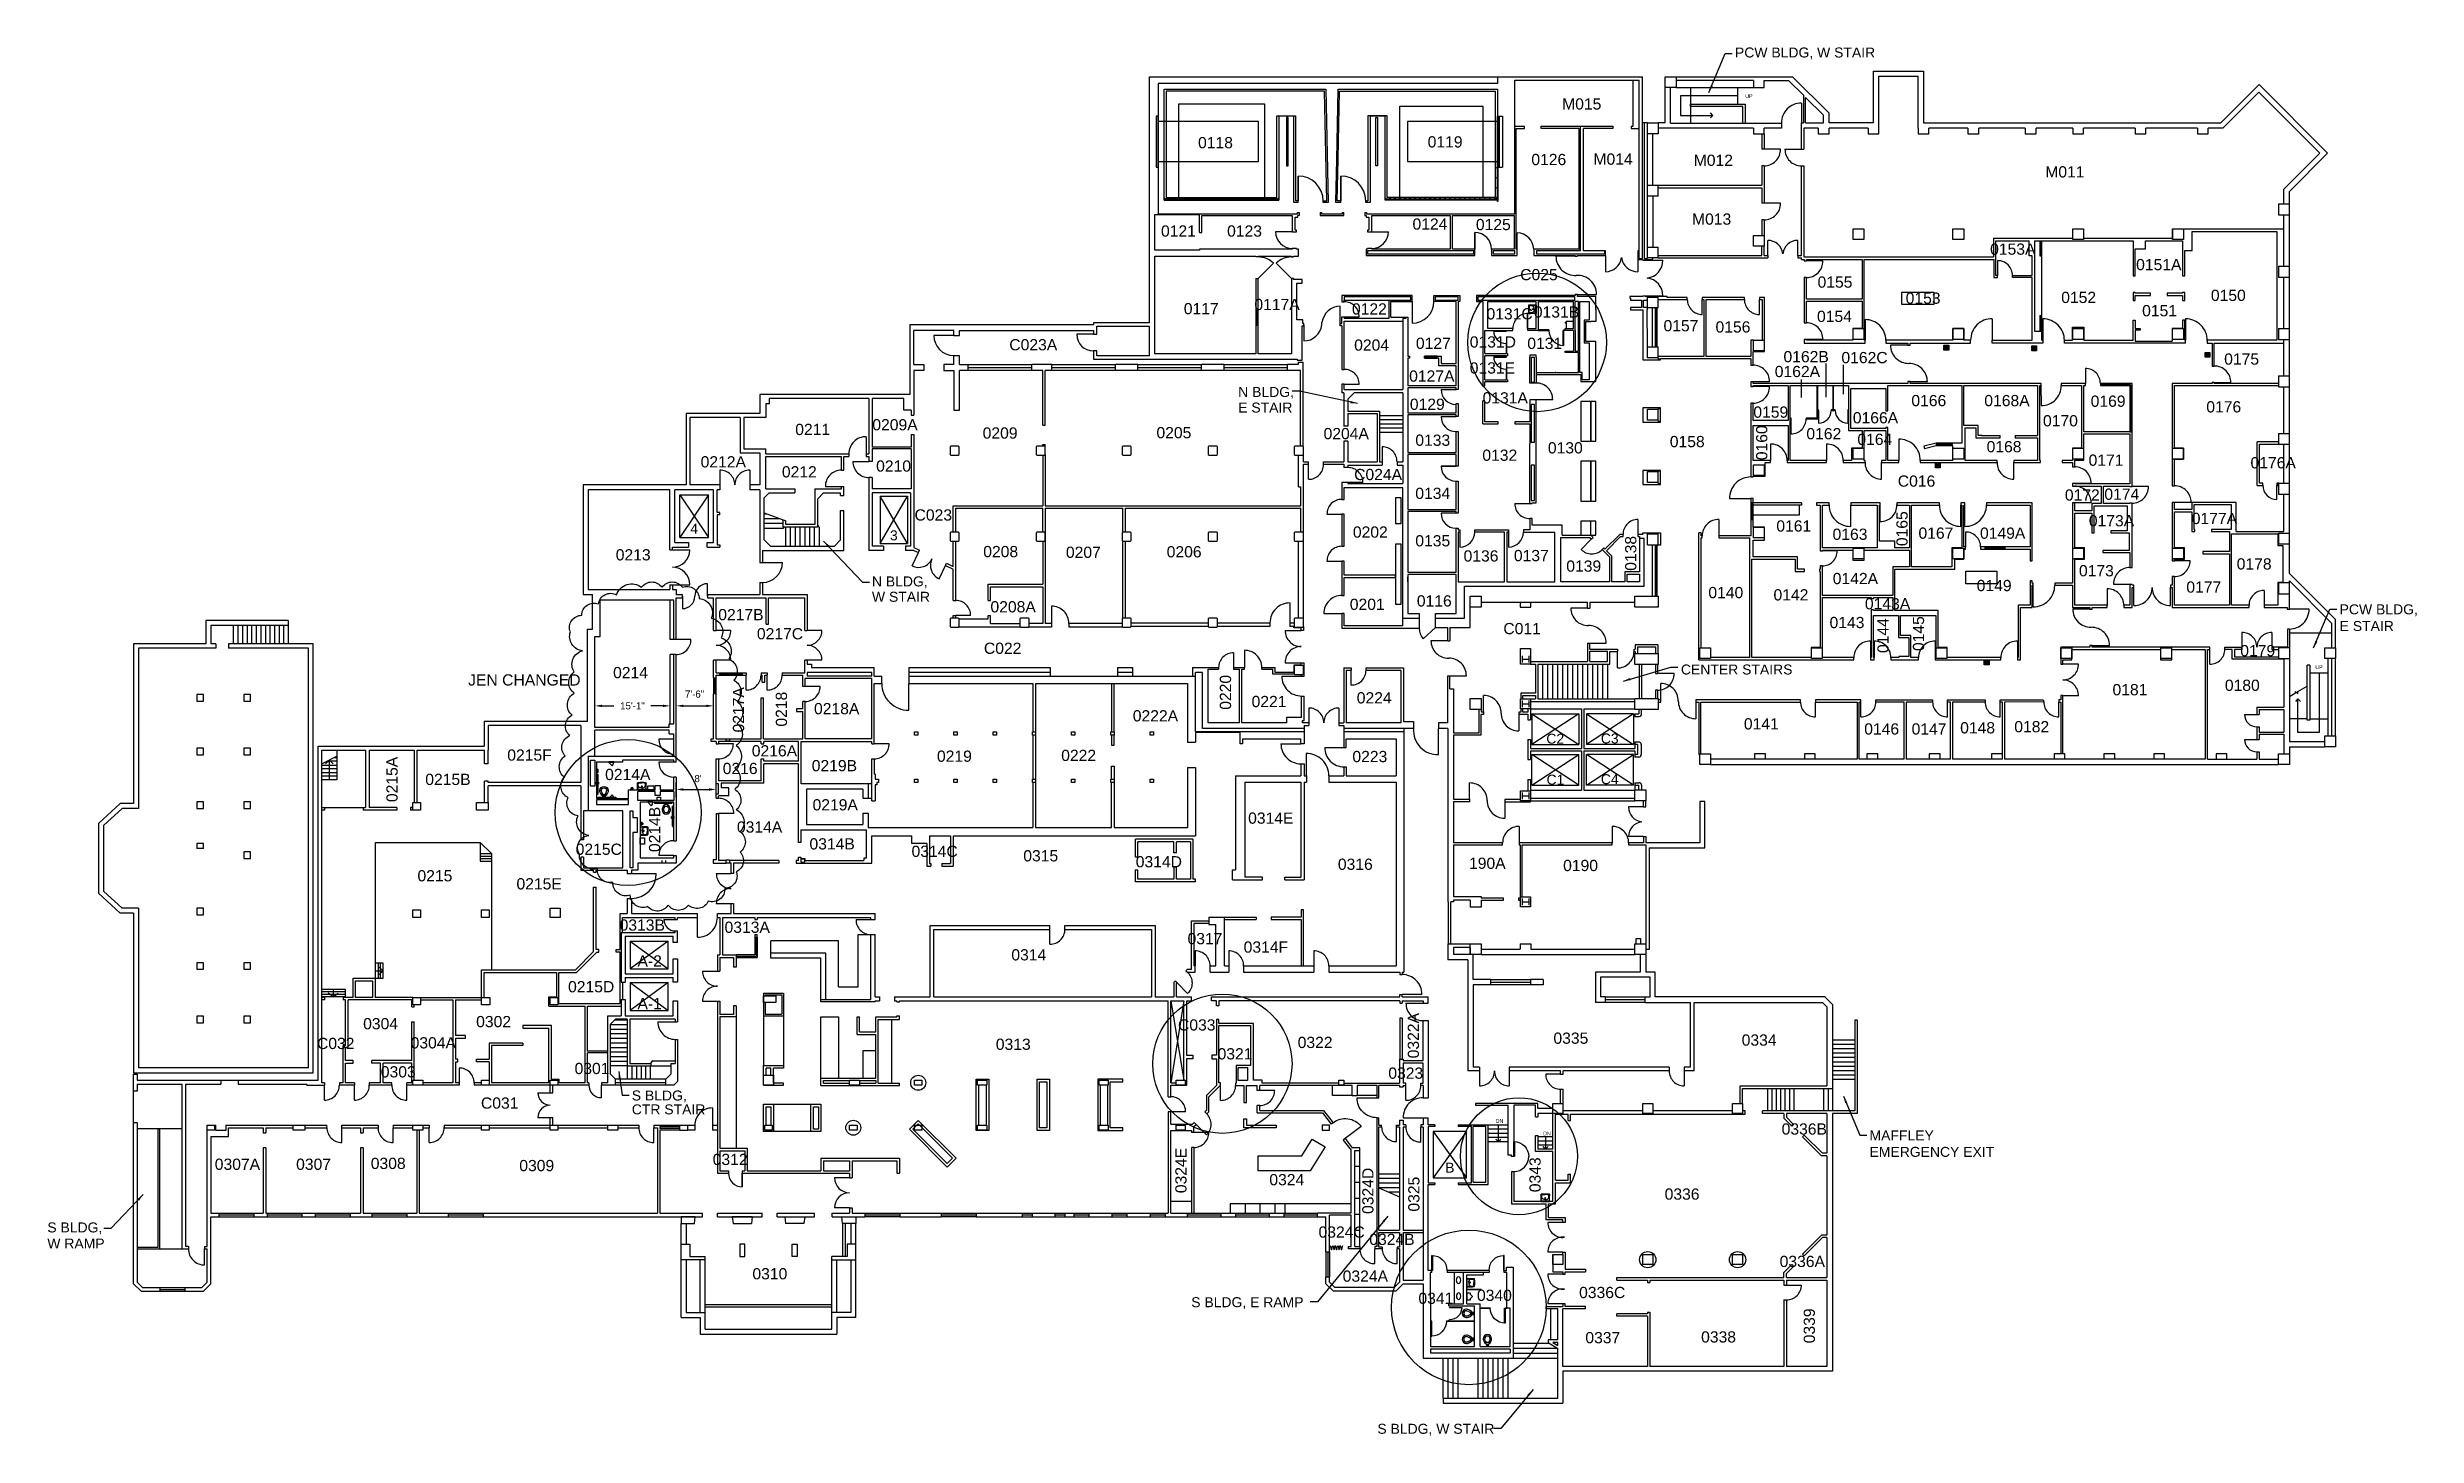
# Model space of a CAD drawing. Extents: x -207 to 5491, y -6091 to -2751.
import ezdxf

# ---------------------------------------------------------------- set-up
doc = ezdxf.new("R2010")
doc.units = 0
doc.header["$MEASUREMENT"] = 0
doc.header["$PDMODE"] = 3
doc.header["$PDSIZE"] = -2
doc.layers.get('0').update_dxf_attribs({"linetype": 'CONTINUOUS'})
doc.layers.get('DEFPOINTS').update_dxf_attribs({"color": 31, "linetype": 'CONTINUOUS'})
for name, color, linetype in [('A-ANNO-RNUM', 4, 'CONTINUOUS'), ('A-ANNO-TEXT', 4, 'CONTINUOUS'), ('A-ANNO-TEXT-STAIR', 4, 'CONTINUOUS'), ('A-DOOR', 2, 'CONTINUOUS'), ('A-FLOR-CASE', 3, 'CONTINUOUS'), ('A-FLOR-EVTR', 2, 'CONTINUOUS'), ('A-Flor-Fixt-New', 2, 'CONTINUOUS'), ('A-FLOR-PFIX', 2, 'CONTINUOUS'), ('A-FLOR-STRS', 2, 'CONTINUOUS'), ('A-GLAZ', 2, 'CONTINUOUS'), ('A-GLAZ-SILL', 1, 'CONTINUOUS'), ('A-SHFT', 1, 'CONTINUOUS'), ('A-WALL-FULL', 6, 'CONTINUOUS'), ('S-COLS', 5, 'CONTINUOUS'), ('X-MEDGAS', 5, 'CONTINUOUS')]:
    doc.layers.add(name, color=color, linetype=linetype)
doc.styles.add('ARIAL', font='arial.ttf')
doc.dimstyles.new('DIM-96', dxfattribs={"dimscale": 96, "dimtxt": 0.18, "dimasz": 0.18, "dimexe": 0.18, "dimexo": 0.0625, "dimgap": 0.09, "dimtad": 0, "dimtih": 1, "dimtoh": 1, "dimdec": 4, "dimzin": 0, "dimdsep": 46, "dimlunit": 4, "dimtxsty": 'Standard', "dimcen": 0.09, "dimadec": 0, "dimazin": 0, "dimtfac": 1, "dimtdec": 4, "dimtofl": 0, "dimtmove": 2, "dimatfit": 3, "dimfxl": 1, "dimtolj": 1, "dimtzin": 0, "dimarcsym": 0})

msp = doc.modelspace()

# ---------------------------------------------------------------- texts
at = {"layer": 'A-ANNO-RNUM', "style": 'ARIAL'}
for s, p in [('M015', (3435.56213, -2900.23015)), ('0118', (2560.01022, -2993.33403)), ('0119', (3112.19711, -2991.50312)), ('0126', (3361.57183, -3033.88985)), ('M014', (3510.92261, -3032.94945)), ('M012', (3752.07625, -3035.77049)), ('M011', (4597.48383, -3063.58856)), ('0121', (2470.94779, -3205.97004)), ('0123', (2629.88998, -3205.97004)), ('0124', (3075.7806, -3189.15383)), ('0125', (3228.13053, -3190.40125)), ('M013', (3747.96564, -3177.24483)), ('0153A', (4464.85719, -3249.50298)), ('C025', (3334.74289, -3310.87009)), ('0155', (4049.87204, -3328.8215)), ('0151A', (4816.00565, -3286.74415)), ('0117A', (2695.53186, -3382.63176)), ('0153', (4261.78712, -3367.51827)), ('0152', (4635.84916, -3365.70808)), ('0150', (4995.77131, -3360.68129)), ('0117', (2525.75543, -3392.68122)), ('0122', (2930.16046, -3393.42742)), ('0131C', (3253.69486, -3405.20733)), ('0131B', (3367.49734, -3400.69003)), ('0157', (3679.40851, -3433.79444)), ('0156', (3804.46732, -3436.74247)), ('0154', (4048.50163, -3411.32799)), ('0151', (4830.41624, -3397.63745)), ('C023A', (2106.11839, -3479.54105)), ('0204', (2935.44251, -3480.32356)), ('0127', (3083.92502, -3476.07979)), ('0131D', (3213.43554, -3472.87522)), ('0131', (3351.79855, -3476.36209)), ('0127A', (3067.69333, -3554.94186)), ('0131E', (3213.43554, -3535.40372)), ('0162A', (3946.94946, -3543.97368)), ('0162B', (3967.90434, -3508.21986)), ('0162C', (4107.24801, -3510.4806)), ('0175', (5027.72368, -3514.00694)), ('0131A', (3244.23896, -3607.38962)), ('0166', (4275.48899, -3613.9478)), ('0168A', (4450.87341, -3613.9478)), ('0169', (4706.6379, -3615.32096)), ('0209A', (1776.71628, -3672.02387)), ('0129', (3069.3479, -3622.7779)), ('0159', (3895.40347, -3641.62737)), ('0166A', (4134.66401, -3655.26481)), ('0170', (4592.00304, -3662.47529)), ('0176', (4984.77342, -3629.00734)), ('0211', (1591.28542, -3683.3366)), ('0209', (2042.0782, -3691.98376)), ('0205', (2459.98628, -3691.08905)), ('0204A', (2861.88664, -3693.35291)), ('0133', (3082.50727, -3709.28007)), ('0130', (3401.30719, -3727.57924)), ('0158', (3694.52795, -3712.5196)), ('0162', (4022.97796, -3693.62648)), ('0164', (4145.66432, -3707.14672)), ('0168', (4456.35413, -3724.84105)), ('0212A', (1363.83762, -3761.2437)), ('0212', (1559.15815, -3785.2859)), ('0210', (1785.8525, -3771.38883)), ('0132', (3243.73525, -3745.37693)), ('0171', (4701.61831, -3757.26547)), ('0176A', (5091.02938, -3763.54725)), ('C024A', (2935.39911, -3791.77885)), ('0134', (3082.50392, -3837.06747)), ('C016', (4242.81493, -3807.60011)), ('0172', (4644.60903, -3841.05973)), ('0174', (4739.55871, -3839.08388)), ('C023', (1878.2387, -3889.11776)), ('0177A', (4949.79494, -3897.49215)), ('0202', (2932.40404, -3930.22383)), ('0135', (3082.50727, -3951.20917)), ('0161', (3950.75364, -3915.59303)), ('0163', (4085.90444, -3935.52567)), ('0167', (4292.57114, -3932.81365)), ('0149A', (4440.52205, -3932.81365)), ('0173A', (4702.23036, -3902.9585)), ('0213', (1159.67539, -3984.96107)), ('0208', (2043.44838, -3977.21274)), ('0207', (2242.2264, -3978.89864)), ('0206', (2484.64974, -3977.6456)), ('0136', (3198.51903, -3987.69927)), ('0137', (3319.54702, -3986.78379)), ('0139', (3445.5868, -4012.10679)), ('0178', (5057.86778, -4006.86596)), ('0142A', (4086.37944, -4042.02432)), ('0149', (4432.61628, -4058.90653)), ('0173', (4678.43826, -4023.2946)), ('0177', (4936.7307, -4062.55208)), ('0217B', (1406.09103, -4128.83668)), ('0208A', (2060.7931, -4110.02331)), ('0201', (2924.92879, -4104.09363)), ('0116', (3086.16332, -4095.87929)), ('0140', (3787.23994, -4075.79708)), ('0142', (3943.90282, -4081.25256)), ('0143A', (4163.6995, -4102.72186)), ('0217C', (1499.12752, -4174.86889)), ('C011', (3294.2699, -4162.4895)), ('0143', (4078.63276, -4147.87839)), ('C022', (2045.0471, -4209.80479)), ('0179', (5066.39928, -4215.62276)), ('0214', (1153.26898, -4268.35499)), ('0180', (5029.37385, -4298.86123)), ('0218A', (1636.48853, -4355.07136)), ('0221', (2688.75904, -4337.91368)), ('0224', (2941.71863, -4329.02746)), ('0181', (4759.1663, -4309.42662)), ('0222A', (2403.05824, -4372.31202)), ('0141', (3872.65296, -4391.56983)), ('0146', (4162.06563, -4403.93203)), ('0147', (4276.005, -4403.93203)), ('0148', (4392.80941, -4401.19393)), ('0182', (4522.97753, -4398.45583)), ('0215F', (898.78505, -4466.77357)), ('0216A', (1486.79498, -4456.50432)), ('0219', (1932.15242, -4469.40568)), ('0222', (2230.89032, -4467.57889)), ('0223', (2931.2251, -4470.27591)), ('0215B', (701.56388, -4525.29579)), ('0214A', (1134.07642, -4513.43507)), ('0216', (1416.92998, -4498.99541)), ('0219B', (1631.00774, -4492.23951)), ('0314A', (1451.07476, -4639.86331)), ('0219A', (1632.95472, -4586.41373)), ('0314E', (2680.46874, -4618.46369)), ('0215C', (1063.31396, -4693.34455)), ('0314B', (1625.53359, -4680.43574)), ('0314C', (1870.97416, -4698.33326)), ('0315', (2139.70349, -4709.08121)), ('0314D', (2410.22436, -4723.4118)), ('0316', (2896.23282, -4729.45903)), ('190A', (3211.65259, -4727.07764)), ('0190', (3437.97092, -4732.4193)), ('0215', (682.84898, -4757.10681)), ('0215E', (920.94246, -4776.50667)), ('0313B', (1168.94617, -4875.70156)), ('0313A', (1421.27012, -4881.00425)), ('0317', (2534.71757, -4908.43428)), ('A-2', (1211.89943, -4962.0999)), ('0314', (2111.03903, -4947.32749)), ('0314F', (2669.68433, -4928.69635)), ('0215D', (1045.02732, -5024.07204)), ('A-1', (1211.89941, -5064.70512)), ('0304', (552.19664, -5113.0605)), ('0302', (823.95549, -5108.05032)), ('C033', (2511.82276, -5116.04001)), ('0335', (3414.66655, -5147.88942)), ('0334', (3867.44113, -5152.39889)), ('C032', (441.19824, -5160.56204)), ('0304A', (666.3717, -5159.04992)), ('0313', (2073.65231, -5162.53292)), ('0321', (2606.99015, -5185.53156)), ('0322', (2799.58884, -5158.11227)), ('0303', (594.69222, -5228.81687)), ('0301', (1060.66574, -5220.78796)), ('0323', (3017.58511, -5232.00985)), ('C031', (835.44946, -5304.03648)), ('0336B', (3963.47412, -5366.41742)), ('0312', (1392.87469, -5439.6132)), ('0307A', (195.35077, -5451.21654)), ('0307', (390.99847, -5451.21654)), ('0308', (570.5124, -5449.15875)), ('0309', (927.70083, -5454.39689)), ('0324', (2731.46947, -5488.28666)), ('0336', (3682.10956, -5522.98533)), ('0324C', (2849.77411, -5614.3208)), ('0324B', (2971.88843, -5631.9221)), ('0310', (1488.34244, -5714.64523)), ('0324A', (2907.84386, -5720.33889)), ('0336A', (3958.67435, -5684.96594)), ('0341', (3089.9637, -5773.73246)), ('0340', (3230.78776, -5766.55695)), ('0336C', (3476.38093, -5759.7557)), ('0337', (3491.43197, -5868.41278)), ('0338', (3769.83709, -5866.65957))]:
    msp.add_text(s, height=27, dxfattribs=at).set_placement(p)
for s, p in [('0160', (3929.03224, -3743.90008)), ('0165', (4266.38692, -3950.62215)), ('0138', (3614.09308, -4009.96972)), ('0144', (4220.70251, -4207.77417)), ('0145', (4305.98653, -4203.05499)), ('0220', (2639.3982, -4344.28932)), ('0217A', (1468.32684, -4398.92012)), ('0218', (1571.57151, -4384.83235)), ('0215A', (635.06395, -4566.48116)), ('0214B', (1266.53926, -4686.71261)), ('0322A', (3091.29034, -5182.85747)), ('0324E', (2532.32526, -5507.30955)), ('0324D', (2981.90339, -5557.30697)), ('0325', (3092.46187, -5551.62885)), ('0343', (3383.94078, -5504.9867)), ('0339', (4043.48104, -5868.49875))]:
    msp.add_text(s, height=27, rotation=90, dxfattribs=at).set_placement(p)
at = {"layer": 'A-ANNO-TEXT', "style": 'ARIAL'}
for s, p in [('UP', (3876, -2872.26295)), ('UP', (5247, -4246.26295)), ('DN', (3276, -5338.26295)), ('DN', (3390, -5368.26295))]:
    msp.add_text(s, height=9, dxfattribs=at).set_placement(p)
at = {"layer": 'A-ANNO-TEXT-STAIR', "style": 'ARIAL'}
for s, p in [('PCW BLDG, W STAIR', (3851.28068, -2774.97567)), ('N BLDG, ', (2656.57287, -3591.6742)), ('E STAIR', (2656.57287, -3629.23129)), ('4', (1338.95612, -3920.57498)), ('3', (1819.17767, -3936.72666)), ('N BLDG, ', (1775.75506, -4047.50907)), ('W STAIR', (1775.75506, -4084.4904)), ('PCW BLDG,', (5305.38577, -4114.7121)), ('E STAIR', (5305.38577, -4154.82127)), ('CENTER STAIRS', (3721.30931, -4259.43658)), ('C2', (3397.617, -4425.92415)), ('C3', (3528.61646, -4425.40027)), ('C1', (3398.11764, -4524.53776)), ('C4', (3528.61646, -4523.25794)), ('S BLDG, ', (1198.24501, -5284.33139)), ('CTR STAIR', (1198.24501, -5317.74441)), ('MAFFLEY', (4174.81915, -5380.32259)), ('EMERGENCY EXIT', (4174.81915, -5419.93573)), ('B', (3154.45223, -5457.92658)), ('S BLDG,', (-207.32167, -5601.76532)), ('W RAMP', (-207.32167, -5640.42009)), ('S BLDG, E RAMP', (2543.60228, -5781.61279)), ('S BLDG, W STAIR', (2991.3324, -6086.20038))]:
    msp.add_text(s, height=24, dxfattribs=at).set_placement(p)
at = {"layer": 'DEFPOINTS', "style": 'ARIAL'}
msp.add_text('JEN CHANGED', height=27, dxfattribs=at).set_placement((804.6999, -4286.00482))

# ---------------------------------------------------------------- blocks, each defined once
blk = doc.blocks.new('FIREPULL')
at = {"layer": 'X-MEDGAS'}
for p, q in [((-5.9, 0), (-5.9, 11.8)), ((-5.9, 11.8), (5.9, 11.8)), ((-5.9, 0), (-5.9, 11.8)), ((-5.9, 0), (-5.9, 11.8)), ((5.9, 0), (-5.9, 0)), ((-5.8, 0), (-5.8, 11.8)), ((-5.8, 0), (-5.8, 11.8)), ((-5.8, 0), (-5.8, 11.8)), ((-5.7, 0), (-5.7, 11.8)), ((-5.7, 0), (-5.7, 11.8)), ((-5.7, 0), (-5.7, 11.8)), ((-5.7, 0), (-5.7, 11.8)), ((-5.6, 0), (-5.6, 11.8)), ((-5.6, 0), (-5.6, 11.8)), ((-5.6, 0), (-5.6, 11.8)), ((-5.5, 0), (-5.5, 11.8)), ((-5.5, 0), (-5.5, 11.8)), ((-5.5, 0), (-5.5, 11.8)), ((-5.4, 0), (-5.4, 11.8)), ((-5.4, 0), (-5.4, 11.8)), ((-5.4, 0), (-5.4, 11.8)), ((-5.3, 0), (-5.3, 11.8)), ((-5.3, 0), (-5.3, 11.8)), ((-5.3, 0), (-5.3, 11.8)), ((-5.2, 0), (-5.2, 11.8)), ((-5.2, 0), (-5.2, 11.8)), ((-5.2, 0), (-5.2, 11.8)), ((-5.2, 0), (-5.2, 11.8)), ((-5.1, 0), (-5.1, 11.8)), ((-5.1, 0), (-5.1, 11.8)), ((-5.1, 0), (-5.1, 11.8)), ((-5, 0), (-5, 11.8)), ((-5, 0), (-5, 11.8)), ((-5, 0), (-5, 11.8)), ((-4.9, 0), (-4.9, 11.8)), ((-4.9, 0), (-4.9, 11.8)), ((-4.9, 0), (-4.9, 11.8)), ((-4.8, 0), (-4.8, 11.8)), ((-4.8, 0), (-4.8, 11.8)), ((-4.8, 0), (-4.8, 11.8)), ((-4.7, 0), (-4.7, 11.8)), ((-4.7, 0), (-4.7, 11.8)), ((-4.7, 0), (-4.7, 11.8)), ((-4.7, 0), (-4.7, 11.8)), ((-4.6, 0), (-4.6, 11.8)), ((-4.6, 0), (-4.6, 11.8)), ((-4.6, 0), (-4.6, 11.8)), ((-4.5, 0), (-4.5, 11.8)), ((-4.5, 0), (-4.5, 11.8)), ((-4.5, 0), (-4.5, 11.8)), ((-4.4, 0), (-4.4, 11.8)), ((-4.4, 0), (-4.4, 11.8)), ((-4.4, 0), (-4.4, 11.8)), ((-4.3, 0), (-4.3, 11.8)), ((-4.3, 0), (-4.3, 11.8)), ((-4.3, 0), (-4.3, 11.8)), ((-4.2, 0), (-4.2, 11.8)), ((-4.2, 0), (-4.2, 11.8)), ((-4.2, 0), (-4.2, 11.8)), ((-4.2, 0), (-4.2, 11.8)), ((-4.1, 0), (-4.1, 11.8)), ((-4.1, 0), (-4.1, 11.8)), ((-4.1, 0), (-4.1, 11.8)), ((-4, 0), (-4, 11.8)), ((-4, 0), (-4, 11.8)), ((-4, 0), (-4, 11.8)), ((-3.9, 0), (-3.9, 11.8)), ((-3.9, 0), (-3.9, 11.8)), ((-3.9, 0), (-3.9, 11.8)), ((-3.8, 0), (-3.8, 11.8)), ((-3.8, 0), (-3.8, 11.8)), ((-3.8, 0), (-3.8, 11.8)), ((-3.7, 0), (-3.7, 11.8)), ((-3.7, 0), (-3.7, 11.8)), ((-3.7, 0), (-3.7, 11.8)), ((-3.7, 0), (-3.7, 11.8)), ((-3.6, 0), (-3.6, 11.8)), ((-3.6, 0), (-3.6, 11.8)), ((-3.6, 0), (-3.6, 11.8)), ((-3.5, 0), (-3.5, 11.8)), ((-3.5, 0), (-3.5, 11.8)), ((-3.5, 0), (-3.5, 11.8)), ((-3.4, 0), (-3.4, 11.8)), ((-3.4, 0), (-3.4, 11.8)), ((-3.4, 0), (-3.4, 11.8)), ((-3.3, 0), (-3.3, 11.8)), ((-3.3, 0), (-3.3, 11.8)), ((-3.3, 0), (-3.3, 11.8)), ((-3.2, 0), (-3.2, 11.8)), ((-3.2, 0), (-3.2, 11.8)), ((-3.2, 0), (-3.2, 11.8)), ((-3.2, 0), (-3.2, 11.8)), ((-3.1, 0), (-3.1, 11.8)), ((-3.1, 0), (-3.1, 11.8)), ((-3.1, 0), (-3.1, 11.8)), ((-3, 0), (-3, 11.8)), ((-3, 0), (-3, 11.8)), ((-3, 0), (-3, 11.8)), ((-2.9, 0), (-2.9, 11.8)), ((-2.9, 0), (-2.9, 11.8)), ((-2.9, 0), (-2.9, 11.8)), ((-2.8, 0), (-2.8, 11.8)), ((-2.8, 0), (-2.8, 11.8)), ((-2.8, 0), (-2.8, 11.8)), ((-2.7, 0), (-2.7, 11.8)), ((-2.7, 0), (-2.7, 11.8)), ((-2.7, 0), (-2.7, 11.8)), ((-2.7, 0), (-2.7, 11.8)), ((-2.6, 0), (-2.6, 11.8)), ((-2.6, 0), (-2.6, 11.8)), ((-2.6, 0), (-2.6, 11.8)), ((-2.5, 0), (-2.5, 11.8)), ((-2.5, 0), (-2.5, 11.8)), ((-2.5, 0), (-2.5, 11.8)), ((-2.4, 0), (-2.4, 11.8)), ((-2.4, 0), (-2.4, 11.8)), ((-2.4, 0), (-2.4, 11.8)), ((-2.3, 0), (-2.3, 11.8)), ((-2.3, 0), (-2.3, 11.8)), ((-2.3, 0), (-2.3, 11.8)), ((-2.2, 0), (-2.2, 11.8)), ((-2.2, 0), (-2.2, 11.8)), ((-2.2, 0), (-2.2, 11.8)), ((-2.2, 0), (-2.2, 11.8)), ((-2.1, 0), (-2.1, 11.8)), ((-2.1, 0), (-2.1, 11.8)), ((-2.1, 0), (-2.1, 11.8)), ((-2, 0), (-2, 11.8)), ((-2, 0), (-2, 11.8)), ((-2, 0), (-2, 11.8)), ((-1.9, 0), (-1.9, 11.8)), ((-1.9, 0), (-1.9, 11.8)), ((-1.9, 0), (-1.9, 11.8)), ((-1.8, 0), (-1.8, 11.8)), ((-1.8, 0), (-1.8, 11.8)), ((-1.8, 0), (-1.8, 11.8)), ((-1.7, 0), (-1.7, 11.8)), ((-1.7, 0), (-1.7, 11.8)), ((-1.7, 0), (-1.7, 11.8)), ((-1.7, 0), (-1.7, 11.8)), ((-1.6, 0), (-1.6, 11.8)), ((-1.6, 0), (-1.6, 11.8)), ((-1.6, 0), (-1.6, 11.8)), ((-1.5, 0), (-1.5, 11.8)), ((-1.5, 0), (-1.5, 11.8)), ((-1.5, 0), (-1.5, 11.8)), ((-1.4, 0), (-1.4, 11.8)), ((-1.4, 0), (-1.4, 11.8)), ((-1.4, 0), (-1.4, 11.8)), ((-1.3, 0), (-1.3, 11.8)), ((-1.3, 0), (-1.3, 11.8)), ((-1.3, 0), (-1.3, 11.8)), ((-1.2, 0), (-1.2, 11.8)), ((-1.2, 0), (-1.2, 11.8)), ((-1.2, 0), (-1.2, 11.8)), ((-1.2, 0), (-1.2, 11.8)), ((-1.1, 0), (-1.1, 11.8)), ((-1.1, 0), (-1.1, 11.8)), ((-1.1, 0), (-1.1, 11.8)), ((-1, 0), (-1, 11.8)), ((-1, 0), (-1, 11.8)), ((-1, 0), (-1, 11.8)), ((-0.9, 0), (-0.9, 11.8)), ((-0.9, 0), (-0.9, 11.8)), ((-0.9, 0), (-0.9, 11.8)), ((-0.8, 0), (-0.8, 11.8)), ((-0.8, 0), (-0.8, 11.8)), ((-0.8, 0), (-0.8, 11.8)), ((-0.7, 0), (-0.7, 11.8)), ((-0.7, 0), (-0.7, 11.8)), ((-0.7, 0), (-0.7, 11.8)), ((-0.7, 0), (-0.7, 11.8)), ((-0.6, 0), (-0.6, 11.8)), ((-0.6, 0), (-0.6, 11.8)), ((-0.6, 0), (-0.6, 11.8)), ((-0.5, 0), (-0.5, 11.8)), ((-0.5, 0), (-0.5, 11.8)), ((-0.5, 0), (-0.5, 11.8)), ((-0.4, 0), (-0.4, 11.8)), ((-0.4, 0), (-0.4, 11.8)), ((-0.4, 0), (-0.4, 11.8)), ((-0.3, 0), (-0.3, 11.8)), ((-0.3, 0), (-0.3, 11.8)), ((-0.3, 0), (-0.3, 11.8)), ((-0.2, 0), (-0.2, 11.8)), ((-0.2, 0), (-0.2, 11.8)), ((-0.2, 0), (-0.2, 11.8)), ((-0.2, 0), (-0.2, 11.8)), ((-0.1, 0), (-0.1, 11.8)), ((-0.1, 0), (-0.1, 11.8)), ((-0.1, 0), (-0.1, 11.8)), ((0, 0), (0, 11.8)), ((0, 0), (0, 11.8)), ((0, 0), (0, 11.8)), ((0.1, 0), (0.1, 11.8)), ((0.1, 0), (0.1, 11.8)), ((0.1, 0), (0.1, 11.8)), ((0.2, 0), (0.2, 11.8)), ((0.2, 0), (0.2, 11.8)), ((0.2, 0), (0.2, 11.8)), ((0.3, 0), (0.3, 11.8)), ((0.3, 0), (0.3, 11.8)), ((0.3, 0), (0.3, 11.8)), ((0.3, 0), (0.3, 11.8)), ((0.4, 0), (0.4, 11.8)), ((0.4, 0), (0.4, 11.8)), ((0.4, 0), (0.4, 11.8)), ((0.5, 0), (0.5, 11.8)), ((0.5, 0), (0.5, 11.8)), ((0.5, 0), (0.5, 11.8)), ((0.6, 0), (0.6, 11.8)), ((0.6, 0), (0.6, 11.8)), ((0.6, 0), (0.6, 11.8)), ((0.7, 0), (0.7, 11.8)), ((0.7, 0), (0.7, 11.8)), ((0.7, 0), (0.7, 11.8)), ((0.8, 0), (0.8, 11.8)), ((0.8, 0), (0.8, 11.8)), ((0.8, 0), (0.8, 11.8)), ((0.8, 0), (0.8, 11.8)), ((0.9, 0), (0.9, 11.8)), ((0.9, 0), (0.9, 11.8)), ((0.9, 0), (0.9, 11.8)), ((1, 0), (1, 11.8)), ((1, 0), (1, 11.8)), ((1, 0), (1, 11.8)), ((1.1, 0), (1.1, 11.8)), ((1.1, 0), (1.1, 11.8)), ((1.1, 0), (1.1, 11.8)), ((1.2, 0), (1.2, 11.8)), ((1.2, 0), (1.2, 11.8)), ((1.2, 0), (1.2, 11.8)), ((1.3, 0), (1.3, 11.8)), ((1.3, 0), (1.3, 11.8)), ((1.3, 0), (1.3, 11.8)), ((1.3, 0), (1.3, 11.8)), ((1.4, 0), (1.4, 11.8)), ((1.4, 0), (1.4, 11.8)), ((1.4, 0), (1.4, 11.8)), ((1.5, 0), (1.5, 11.8)), ((1.5, 0), (1.5, 11.8)), ((1.5, 0), (1.5, 11.8)), ((1.6, 0), (1.6, 11.8)), ((1.6, 0), (1.6, 11.8)), ((1.6, 0), (1.6, 11.8)), ((1.7, 0), (1.7, 11.8)), ((1.7, 0), (1.7, 11.8)), ((1.7, 0), (1.7, 11.8)), ((1.8, 0), (1.8, 11.8)), ((1.8, 0), (1.8, 11.8)), ((1.8, 0), (1.8, 11.8)), ((1.8, 0), (1.8, 11.8)), ((1.9, 0), (1.9, 11.8)), ((1.9, 0), (1.9, 11.8)), ((1.9, 0), (1.9, 11.8)), ((2, 0), (2, 11.8)), ((2, 0), (2, 11.8)), ((2, 0), (2, 11.8)), ((2.1, 0), (2.1, 11.8)), ((2.1, 0), (2.1, 11.8)), ((2.1, 0), (2.1, 11.8)), ((2.2, 0), (2.2, 11.8)), ((2.2, 0), (2.2, 11.8)), ((2.2, 0), (2.2, 11.8)), ((2.3, 0), (2.3, 11.8)), ((2.3, 0), (2.3, 11.8)), ((2.3, 0), (2.3, 11.8)), ((2.3, 0), (2.3, 11.8)), ((2.4, 0), (2.4, 11.8)), ((2.4, 0), (2.4, 11.8)), ((2.4, 0), (2.4, 11.8)), ((2.5, 0), (2.5, 11.8)), ((2.5, 0), (2.5, 11.8)), ((2.5, 0), (2.5, 11.8)), ((2.6, 0), (2.6, 11.8)), ((2.6, 0), (2.6, 11.8)), ((2.6, 0), (2.6, 11.8)), ((2.7, 0), (2.7, 11.8)), ((2.7, 0), (2.7, 11.8)), ((2.7, 0), (2.7, 11.8)), ((2.8, 0), (2.8, 11.8)), ((2.8, 0), (2.8, 11.8)), ((2.8, 0), (2.8, 11.8)), ((2.8, 0), (2.8, 11.8)), ((2.9, 0), (2.9, 11.8)), ((2.9, 0), (2.9, 11.8)), ((2.9, 0), (2.9, 11.8)), ((3, 0), (3, 11.8)), ((3, 0), (3, 11.8)), ((3, 0), (3, 11.8)), ((3.1, 0), (3.1, 11.8)), ((3.1, 0), (3.1, 11.8)), ((3.1, 0), (3.1, 11.8)), ((3.2, 0), (3.2, 11.8)), ((3.2, 0), (3.2, 11.8)), ((3.2, 0), (3.2, 11.8)), ((3.3, 0), (3.3, 11.8)), ((3.3, 0), (3.3, 11.8)), ((3.3, 0), (3.3, 11.8)), ((3.3, 0), (3.3, 11.8)), ((3.4, 0), (3.4, 11.8)), ((3.4, 0), (3.4, 11.8)), ((3.4, 0), (3.4, 11.8)), ((3.5, 0), (3.5, 11.8)), ((3.5, 0), (3.5, 11.8)), ((3.5, 0), (3.5, 11.8)), ((3.6, 0), (3.6, 11.8)), ((3.6, 0), (3.6, 11.8)), ((3.6, 0), (3.6, 11.8)), ((3.7, 0), (3.7, 11.8)), ((3.7, 0), (3.7, 11.8)), ((3.7, 0), (3.7, 11.8)), ((3.8, 0), (3.8, 11.8)), ((3.8, 0), (3.8, 11.8)), ((3.8, 0), (3.8, 11.8)), ((3.8, 0), (3.8, 11.8)), ((3.9, 0), (3.9, 11.8)), ((3.9, 0), (3.9, 11.8)), ((3.9, 0), (3.9, 11.8)), ((4, 0), (4, 11.8)), ((4, 0), (4, 11.8)), ((4, 0), (4, 11.8)), ((4.1, 0), (4.1, 11.8)), ((4.1, 0), (4.1, 11.8)), ((4.1, 0), (4.1, 11.8)), ((4.2, 0), (4.2, 11.8)), ((4.2, 0), (4.2, 11.8)), ((4.2, 0), (4.2, 11.8)), ((4.3, 0), (4.3, 11.8)), ((4.3, 0), (4.3, 11.8)), ((4.3, 0), (4.3, 11.8)), ((4.3, 0), (4.3, 11.8)), ((4.4, 0), (4.4, 11.8)), ((4.4, 0), (4.4, 11.8)), ((4.4, 0), (4.4, 11.8)), ((4.5, 0), (4.5, 11.8)), ((4.5, 0), (4.5, 11.8)), ((4.5, 0), (4.5, 11.8)), ((4.6, 0), (4.6, 11.8)), ((4.6, 0), (4.6, 11.8)), ((4.6, 0), (4.6, 11.8)), ((4.7, 0), (4.7, 11.8)), ((4.7, 0), (4.7, 11.8)), ((4.7, 0), (4.7, 11.8)), ((4.8, 0), (4.8, 11.8)), ((4.8, 0), (4.8, 11.8)), ((4.8, 0), (4.8, 11.8)), ((4.8, 0), (4.8, 11.8)), ((4.9, 0), (4.9, 11.8)), ((4.9, 0), (4.9, 11.8)), ((4.9, 0), (4.9, 11.8)), ((5, 0), (5, 11.8)), ((5, 0), (5, 11.8)), ((5, 0), (5, 11.8)), ((5.1, 0), (5.1, 11.8)), ((5.1, 0), (5.1, 11.8)), ((5.1, 0), (5.1, 11.8)), ((5.2, 0), (5.2, 11.8)), ((5.2, 0), (5.2, 11.8)), ((5.2, 0), (5.2, 11.8)), ((5.3, 0), (5.3, 11.8)), ((5.3, 0), (5.3, 11.8)), ((5.3, 0), (5.3, 11.8)), ((5.3, 0), (5.3, 11.8)), ((5.4, 0), (5.4, 11.8)), ((5.4, 0), (5.4, 11.8)), ((5.4, 0), (5.4, 11.8)), ((5.5, 0), (5.5, 11.8)), ((5.5, 0), (5.5, 11.8)), ((5.5, 0), (5.5, 11.8)), ((5.6, 0), (5.6, 11.8)), ((5.6, 0), (5.6, 11.8)), ((5.6, 0), (5.6, 11.8)), ((5.7, 0), (5.7, 11.8)), ((5.7, 0), (5.7, 11.8)), ((5.7, 0), (5.7, 11.8)), ((5.8, 0), (5.8, 11.8)), ((5.8, 0), (5.8, 11.8)), ((5.8, 0), (5.8, 11.8)), ((5.8, 0), (5.8, 11.8)), ((5.9, 11.8), (5.9, 0)), ((5.9, 0), (5.9, 11.8))]:
    blk.add_line(p, q, dxfattribs=at)
blk = doc.blocks.new("3' door")
at = {"layer": 'A-DOOR'}
blk.add_line((2511.7, 777.5), (2511.7, 741.7), dxfattribs=at)
blk.add_arc((2512.1, 741.9), 35.6, 359.6496, 90.7, dxfattribs=at)
blk = doc.blocks.new('Toilet-Commercial-Wall-3D - 19_ Seat Height-2049462-PUBLIC RESTROOM REMODEL-2ND FLOOR')
for p, q in [((5.9, 21.5), (5.9, 20.2)), ((6.2, 18.8), (7.5, 15.2)), ((8.8, 12.7), (10.6, 10.1)), ((9.4, 20.2), (9.4, 21.5)), ((10.8, 16.4), (9.5, 20)), ((13.5, 12.1), (10.6, 10.1)), ((13.5, 12.1), (11.7, 14.7)), ((13.4, 8.5), (13.4, 5.6)), ((13.4, 4.4), (13.4, 2.5)), ((18.4, 12.1), (13.5, 12.1)), ((14.9, 2.5), (14.9, 4.2)), ((16.9, 2.5), (16.9, 4.2)), ((20.2, 14.7), (18.4, 12.1)), ((21.3, 10.1), (18.4, 12.1)), ((18.4, 5.6), (18.4, 8.5)), ((18.4, 2.5), (18.4, 4.4)), ((22.4, 20), (21.1, 16.4)), ((21.3, 10.1), (23.1, 12.7)), ((22.4, 21.5), (22.4, 20.2)), ((24.4, 15.2), (25.7, 18.8)), ((25.9, 20.2), (25.9, 21.5))]:
    blk.add_line(p, q)
for centre, radius, start, end in [((15.9, 21.5), 10, 90, 180), ((9.9, 20.2), 4, 180, 200), ((17.8, 19), 11, 200, 215), ((15.9, 21.5), 6.5, 90, 180), ((13.9, 12.4), 4, 215, 263.7549), ((17.8, 19), 7.5, 200, 215), ((15.9, 20.8), 12.6, 258.5767, 281.4233), ((15.9, 5.3), 1.5, 13.7504, 166.2496), ((15.9, 5.3), 1.5, 218.0882, 321.9118), ((15.9, 5.3), 0.996, 20.7118, 159.2882), ((15.9, 5.3), 0.996, 249.8616, 290.1384), ((15.9, 21.5), 10, 0, 90), ((15.9, 21.5), 6.5, 0, 90), ((18, 12.4), 4, 276.2451, 325), ((14, 19), 7.5, 325, 340), ((21.9, 20.2), 0.5, 340, 0), ((14, 19), 11, 325, 340), ((21.9, 20.2), 4, 340, 0)]:
    blk.add_arc(centre, radius, start, end)
blk = doc.blocks.new('Grab_Bar_-_1_Straight_Piece_3353 - Grab_Bar_42_-V35-PUBLIC RESTROOM REMODEL-2ND FLOOR')
for p, q in [((-3.1, -13), (-3.1, -53)), ((-1.9, -53), (-1.9, -13)), ((-0.8, -11.4), (-1.5, -11.4)), ((-1.5, -12.6), (-0.8, -12.6)), ((-0.8, -53.4), (-1.5, -53.4)), ((-1.5, -54.6), (-0.8, -54.6)), ((-0.8, -13), (-0.8, -11)), ((-0.8, -55), (-0.8, -53)), ((0, -11), (-0.8, -11)), ((-0.8, -13), (0, -13)), ((0, -53), (-0.8, -53)), ((-0.8, -55), (0, -55))]:
    blk.add_line(p, q)
at = {"flags": 128}
for points in [[(-1.5, -11.4), (-1.6, -11.4), (-1.6, -11.4), (-1.7, -11.4), (-1.8, -11.4), (-1.8, -11.4), (-1.9, -11.4), (-1.9, -11.4), (-2, -11.5), (-2.1, -11.5), (-2.1, -11.5), (-2.2, -11.5), (-2.3, -11.6), (-2.3, -11.6), (-2.4, -11.6), (-2.4, -11.7), (-2.5, -11.7), (-2.5, -11.7), (-2.6, -11.8), (-2.6, -11.8), (-2.7, -11.9), (-2.7, -11.9), (-2.8, -12), (-2.8, -12), (-2.8, -12.1), (-2.9, -12.1), (-2.9, -12.2), (-2.9, -12.2), (-3, -12.3), (-3, -12.4), (-3, -12.4), (-3, -12.5), (-3.1, -12.5), (-3.1, -12.6), (-3.1, -12.7), (-3.1, -12.7), (-3.1, -12.8), (-3.1, -12.9), (-3.1, -12.9), (-3.1, -13), (-3.1, -13)], [(-3.1, -53), (-3.1, -53.1), (-3.1, -53.1), (-3.1, -53.2), (-3.1, -53.3), (-3.1, -53.3), (-3.1, -53.4), (-3.1, -53.4), (-3, -53.5), (-3, -53.6), (-3, -53.6), (-3, -53.7), (-2.9, -53.8), (-2.9, -53.8), (-2.9, -53.9), (-2.8, -53.9), (-2.8, -54), (-2.8, -54), (-2.7, -54.1), (-2.7, -54.1), (-2.6, -54.2), (-2.6, -54.2), (-2.5, -54.3), (-2.5, -54.3), (-2.4, -54.3), (-2.4, -54.4), (-2.3, -54.4), (-2.3, -54.4), (-2.2, -54.5), (-2.1, -54.5), (-2.1, -54.5), (-2, -54.5), (-2, -54.6), (-1.9, -54.6), (-1.8, -54.6), (-1.8, -54.6), (-1.7, -54.6), (-1.6, -54.6), (-1.6, -54.6), (-1.5, -54.6), (-1.5, -54.6)], [(-1.9, -13), (-1.9, -13), (-1.9, -13), (-1.9, -13), (-1.9, -12.9), (-1.9, -12.9), (-1.9, -12.9), (-1.9, -12.9), (-1.9, -12.9), (-1.9, -12.9), (-1.8, -12.9), (-1.8, -12.8), (-1.8, -12.8), (-1.8, -12.8), (-1.8, -12.8), (-1.8, -12.8), (-1.8, -12.8), (-1.8, -12.8), (-1.8, -12.8), (-1.8, -12.7), (-1.8, -12.7), (-1.8, -12.7), (-1.7, -12.7), (-1.7, -12.7), (-1.7, -12.7), (-1.7, -12.7), (-1.7, -12.7), (-1.7, -12.7), (-1.7, -12.7), (-1.6, -12.7), (-1.6, -12.7), (-1.6, -12.6), (-1.6, -12.6), (-1.6, -12.6), (-1.6, -12.6), (-1.6, -12.6), (-1.5, -12.6), (-1.5, -12.6), (-1.5, -12.6), (-1.5, -12.6), (-1.5, -12.6)], [(-1.5, -53.4), (-1.5, -53.4), (-1.5, -53.4), (-1.5, -53.4), (-1.6, -53.4), (-1.6, -53.4), (-1.6, -53.4), (-1.6, -53.4), (-1.6, -53.4), (-1.6, -53.4), (-1.6, -53.3), (-1.7, -53.3), (-1.7, -53.3), (-1.7, -53.3), (-1.7, -53.3), (-1.7, -53.3), (-1.7, -53.3), (-1.7, -53.3), (-1.7, -53.3), (-1.8, -53.3), (-1.8, -53.3), (-1.8, -53.3), (-1.8, -53.2), (-1.8, -53.2), (-1.8, -53.2), (-1.8, -53.2), (-1.8, -53.2), (-1.8, -53.2), (-1.8, -53.2), (-1.8, -53.1), (-1.8, -53.1), (-1.9, -53.1), (-1.9, -53.1), (-1.9, -53.1), (-1.9, -53.1), (-1.9, -53.1), (-1.9, -53), (-1.9, -53), (-1.9, -53), (-1.9, -53), (-1.9, -53)]]:
    blk.add_lwpolyline(points, dxfattribs=at)
blk = doc.blocks.new('Soap_Dispenser_GP 53052 - Soap_Dispenser_GP 53052-2073122-PUBLIC RESTROOM REMODEL-2ND FLOOR')
for p, q in [((-3.3, 3.8), (-3.3, 6.8)), ((-3.3, 6.8), (2.4, 6.8)), ((2.4, 3.8), (-3.3, 3.8)), ((-3.3, 2.3), (-3.3, 3.8)), ((2.4, 2.3), (-3.3, 2.3)), ((-2.4, 8.1), (-2.4, 7.8)), ((-2.4, 7.4), (-2.4, 7.8)), ((1.5, 7.8), (1.5, 8.1)), ((1.5, 7.8), (1.5, 7.4)), ((2.4, 6.8), (2.4, 3.8)), ((2.4, 2.3), (2.4, 3.8))]:
    blk.add_line(p, q)
for centre, major_axis, start_param, end_param in [((-0.5, 6.4), (5.19, 0), 1.188409, 1.953184), ((-0.5, 8.1), (2.14, 0), 3.579072, 5.845706), ((-0.5, 7.8), (2.14, 0), 3.579072, 5.845706)]:
    blk.add_ellipse(centre, major_axis=major_axis, ratio=0.358368, start_param=start_param, end_param=end_param)
blk = doc.blocks.new('grab bar 48')
for p, q in [((-1, 0), (-1, 0.7)), ((1, 0.7), (-1, 0.7)), ((-0.6, 0.7), (-0.6, 1.5)), ((0.6, 1.5), (0.6, 0.7)), ((1, 3.1), (47, 3.1)), ((47, 1.9), (1, 1.9)), ((1, 0.7), (1, 0)), ((49, 0.7), (47, 0.7)), ((47, 0), (47, 0.7)), ((47.4, 0.7), (47.4, 1.5)), ((48.6, 1.5), (48.6, 0.7)), ((49, 0.7), (49, 0))]:
    blk.add_line(p, q)
at = {"flags": 128}
for points in [[(-0.6, 1.5), (-0.6, 1.6), (-0.6, 1.6), (-0.6, 1.7), (-0.6, 1.8), (-0.6, 1.8), (-0.6, 1.9), (-0.6, 1.9), (-0.5, 2), (-0.5, 2.1), (-0.5, 2.1), (-0.5, 2.2), (-0.4, 2.3), (-0.4, 2.3), (-0.4, 2.4), (-0.3, 2.4), (-0.3, 2.5), (-0.3, 2.5), (-0.2, 2.6), (-0.2, 2.6), (-0.1, 2.7), (-0.1, 2.7), (0, 2.8), (0, 2.8), (0.1, 2.8), (0.1, 2.9), (0.2, 2.9), (0.2, 2.9), (0.3, 3), (0.4, 3), (0.4, 3), (0.5, 3), (0.5, 3.1), (0.6, 3.1), (0.7, 3.1), (0.7, 3.1), (0.8, 3.1), (0.9, 3.1), (0.9, 3.1), (1, 3.1), (1, 3.1)], [(1, 1.9), (1, 1.9), (1, 1.9), (1, 1.9), (0.9, 1.9), (0.9, 1.9), (0.9, 1.9), (0.9, 1.9), (0.9, 1.9), (0.9, 1.9), (0.9, 1.8), (0.8, 1.8), (0.8, 1.8), (0.8, 1.8), (0.8, 1.8), (0.8, 1.8), (0.8, 1.8), (0.8, 1.8), (0.8, 1.8), (0.7, 1.8), (0.7, 1.8), (0.7, 1.8), (0.7, 1.7), (0.7, 1.7), (0.7, 1.7), (0.7, 1.7), (0.7, 1.7), (0.7, 1.7), (0.7, 1.7), (0.7, 1.6), (0.7, 1.6), (0.6, 1.6), (0.6, 1.6), (0.6, 1.6), (0.6, 1.6), (0.6, 1.6), (0.6, 1.5), (0.6, 1.5), (0.6, 1.5), (0.6, 1.5), (0.6, 1.5)], [(47, 3.1), (47.1, 3.1), (47.1, 3.1), (47.2, 3.1), (47.3, 3.1), (47.3, 3.1), (47.4, 3.1), (47.4, 3.1), (47.5, 3), (47.6, 3), (47.6, 3), (47.7, 3), (47.8, 2.9), (47.8, 2.9), (47.9, 2.9), (47.9, 2.8), (48, 2.8), (48, 2.8), (48.1, 2.7), (48.1, 2.7), (48.2, 2.6), (48.2, 2.6), (48.3, 2.5), (48.3, 2.5), (48.3, 2.4), (48.4, 2.4), (48.4, 2.3), (48.4, 2.3), (48.5, 2.2), (48.5, 2.1), (48.5, 2.1), (48.5, 2), (48.6, 2), (48.6, 1.9), (48.6, 1.8), (48.6, 1.8), (48.6, 1.7), (48.6, 1.6), (48.6, 1.6), (48.6, 1.5), (48.6, 1.5)], [(47.4, 1.5), (47.4, 1.5), (47.4, 1.5), (47.4, 1.5), (47.4, 1.6), (47.4, 1.6), (47.4, 1.6), (47.4, 1.6), (47.4, 1.6), (47.4, 1.6), (47.3, 1.6), (47.3, 1.7), (47.3, 1.7), (47.3, 1.7), (47.3, 1.7), (47.3, 1.7), (47.3, 1.7), (47.3, 1.7), (47.3, 1.7), (47.3, 1.8), (47.3, 1.8), (47.3, 1.8), (47.2, 1.8), (47.2, 1.8), (47.2, 1.8), (47.2, 1.8), (47.2, 1.8), (47.2, 1.8), (47.2, 1.8), (47.1, 1.8), (47.1, 1.8), (47.1, 1.8), (47.1, 1.9), (47.1, 1.9), (47.1, 1.9), (47.1, 1.9), (47, 1.9), (47, 1.9), (47, 1.9), (47, 1.9), (47, 1.9)]]:
    blk.add_lwpolyline(points, dxfattribs=at)
blk = doc.blocks.new('TRA_Lav2')
for p, q in [((-10.2, 0), (-10.2, -13.7)), ((-10.2, 0), (10.2, 0)), ((10.2, 0), (10.2, -13.7)), ((-9.5, -13.7), (-9.5, -4.4)), ((9.5, -13.7), (9.5, -4.4)), ((9.5, -13.7), (9.5, -4.4))]:
    blk.add_line(p, q)
for points in [[(0, -4.7, 0.096281), (-5.4, -5.7, 0.241749), (-8.3, -9.1, 0.139337), (-8.1, -15.2, 0.293749), (-6.4, -16.6, 0.028065), (0, -16.9)], [(0, -4.7, -0.096281), (5.4, -5.7, -0.241749), (8.3, -9.1, -0.139337), (8.1, -15.2, -0.293749), (6.4, -16.6, -0.028065), (0, -16.9)]]:
    blk.add_lwpolyline(points, format="xyb")
blk.add_circle((0, -8), 1.25)
for centre, radius, start, end in [((11.8, -13.7), 22.1, 180, 189.2025), ((-9, -17.1), 1, 189.2025, 267.5394), ((-3.1, -4.4), 6.41, 162.4135, 180), ((11.8, -13.7), 21.3, 180, 187.4822), ((-8.3, -16.3), 1, 187.4822, 267.7099), ((-7.3, -3), 2, 92.7884, 162.4135), ((0, 191.9), 210.1, 267.5394, 272.4606), ((0, 191.9), 209.4, 267.7099, 272.2901), ((-0.3, -147.5), 146.6, 87.0029, 92.7884), ((7.3, -3.1), 2, 17.2242, 87.0029), ((8.3, -16.3), 1, 272.2901, 352.5178), ((8.3, -16.3), 1, 272.2901, 352.5178), ((9, -17.1), 1, 272.4606, 350.7975), ((9, -17.1), 1, 272.4606, 350.7975), ((3.1, -4.4), 6.41, 0, 17.5865), ((3.1, -4.4), 6.41, 0, 17.2242), ((-11.8, -13.7), 21.3, 352.5178, 0), ((-11.8, -13.7), 21.3, 352.5178, 0), ((-11.8, -13.7), 22.1, 350.7975, 0), ((-11.8, -13.7), 22.1, 350.7975, 0)]:
    blk.add_arc(centre, radius, start, end)
blk = doc.blocks.new('Sanitary Napkin Disposal')
blk.add_lwpolyline([(-3.75, -4), (3.75, -4), (3.75, 0), (-3.75, 0)], close=True)
blk = doc.blocks.new('single roll tissue holder')
blk.add_lwpolyline([(2.25, 0), (-2.25, 0), (-2.25, 5), (2.25, 5)], close=True)
blk = doc.blocks.new('Toilet Seat Cover Dispenser')
blk.add_lwpolyline([(9.6, 0), (-9.6, 0), (-9.6, -2), (9.6, -2)], close=True)
blk = doc.blocks.new('*D30')
at = {"layer": 'DEFPOINTS', "color": 0, "lineweight": -2, "transparency": 16777216}
for p, q in [((1109.3, -4367), (1109.3, -4317.6)), ((1290.3, -4367), (1290.3, -4317.6)), ((1126.6, -4334.9), (1155.1, -4334.9)), ((1273, -4334.9), (1244.4, -4334.9))]:
    blk.add_line(p, q, dxfattribs=at)
at = {"layer": 'DEFPOINTS', "color": 0, "transparency": 16777216}
for p in [(1109.3, -4373), (1290.3, -4334.9), (1290.3, -4373)]:
    blk.add_point(p, dxfattribs=at)
for points in [[(1126.6, -4332), (1126.6, -4337.8), (1109.3, -4334.9)], [(1273, -4332), (1273, -4337.8), (1290.3, -4334.9)]]:
    blk.add_solid(points, dxfattribs=at)
at = {"layer": 'DEFPOINTS', "color": 0, "transparency": 16777216, "insert": (1199.8, -4334.9), "char_height": 17.28, "attachment_point": 5}
blk.add_mtext('\\A1;15\'-1"', dxfattribs=at)
blk = doc.blocks.new('*D31')
at = {"layer": 'DEFPOINTS', "color": 0, "lineweight": -2, "transparency": 16777216}
for p, q in [((1305, -4367), (1305, -4317.6)), ((1395, -4367), (1395, -4317.6)), ((1322.3, -4334.9), (1377.7, -4334.9))]:
    blk.add_line(p, q, dxfattribs=at)
at = {"layer": 'DEFPOINTS', "color": 0, "transparency": 16777216}
for p in [(1305, -4373), (1395, -4334.9), (1395, -4373)]:
    blk.add_point(p, dxfattribs=at)
for points in [[(1322.3, -4332), (1322.3, -4337.8), (1305, -4334.9)], [(1377.7, -4332), (1377.7, -4337.8), (1395, -4334.9)]]:
    blk.add_solid(points, dxfattribs=at)
at = {"layer": 'DEFPOINTS', "color": 0, "transparency": 16777216, "insert": (1349.2, -4306.7), "char_height": 17.28, "attachment_point": 5}
blk.add_mtext('\\A1;7\'-6"', dxfattribs=at)
blk = doc.blocks.new('*D32')
at = {"layer": 'DEFPOINTS', "color": 0, "lineweight": -2, "transparency": 16777216}
for p, q in [((1305, -4554.3), (1305, -4518.8)), ((1322.3, -4536.1), (1383.7, -4536.1)), ((1401, -4545.3), (1401, -4518.8))]:
    blk.add_line(p, q, dxfattribs=at)
at = {"layer": 'DEFPOINTS', "color": 0, "transparency": 16777216}
for p in [(1401, -4536.1), (1401, -4551.3), (1305, -4560.3)]:
    blk.add_point(p, dxfattribs=at)
for points in [[(1322.3, -4533.2), (1322.3, -4539), (1305, -4536.1)], [(1383.7, -4533.2), (1383.7, -4539), (1401, -4536.1)]]:
    blk.add_solid(points, dxfattribs=at)
at = {"layer": 'DEFPOINTS', "color": 0, "transparency": 16777216, "insert": (1357.6, -4509.9), "char_height": 17.28, "attachment_point": 5}
blk.add_mtext("\\A1;8'", dxfattribs=at)
blk = doc.blocks.new('*U34')
for p, q in [((0, 0), (0, 0)), ((46, 0), (46, 0))]:
    blk.add_line(p, q)
blk.add_lwpolyline([(0, 0), (0, -46), (1.75, -46), (1.75, 0)], close=True)
blk.add_arc((0, 0), 46, 270, 0)
blk = doc.blocks.new('*U37')
for p, q in [((0, 0), (0, 0)), ((-46, 0), (-46, 0))]:
    blk.add_line(p, q)
blk.add_lwpolyline([(0, 0), (0, 46), (-1.75, 46), (-1.75, 0)], close=True)
blk.add_arc((0, 0), 46, 90, 180)
blk = doc.blocks.new('*U38')
for p, q in [((0, 0), (0, 0)), ((46, 0), (46, 0))]:
    blk.add_line(p, q)
blk.add_lwpolyline([(0, 0), (0, 46), (1.75, 46), (1.75, 0)], close=True)
blk.add_arc((0, 0), 46, 0, 90)
blk = doc.blocks.new('*U39')
for p, q in [((0, 0), (0, 0)), ((-46, 0), (-46, 0))]:
    blk.add_line(p, q)
blk.add_lwpolyline([(0, 0), (0, -46), (-1.75, -46), (-1.75, 0)], close=True)
blk.add_arc((0, 0), 46, 180, 270)
blk = doc.blocks.new('*U40')
for p, q in [((0, 0), (0, 0)), ((46, 0), (46, 0))]:
    blk.add_line(p, q)
blk.add_lwpolyline([(0, 0), (0, -46), (1.75, -46), (1.75, 0)], close=True)
blk.add_arc((0, 0), 46, 270, 0)
blk = doc.blocks.new('*U36')
for p, q in [((0, 0), (0, 0)), ((-38, 0), (-38, 0))]:
    blk.add_line(p, q)
blk.add_lwpolyline([(0, 0), (0, 38), (-1.75, 38), (-1.75, 0)], close=True)
blk.add_arc((0, 0), 38, 90, 180)
blk = doc.blocks.new('new urinal')
at = {"layer": 'A-Flor-Fixt-New'}
blk.add_line((3049.6, -81), (3066.9, -81), dxfattribs=at)
blk.add_lwpolyline([(3049.6, -81), (3049.6, -73), (3052.6, -73), (3056.8, -68.7, -0.414214), (3059.7, -68.7), (3063.9, -73), (3066.9, -73), (3066.9, -81)], format="xyb", dxfattribs=at)
blk = doc.blocks.new('*U42')
for p, q in [((0, 0), (0, 0)), ((36, 0), (36, 0))]:
    blk.add_line(p, q)
blk.add_lwpolyline([(0, 0), (0, -36), (1.75, -36), (1.75, 0)], close=True)
blk.add_arc((0, 0), 36, 270, 0)
blk = doc.blocks.new('partition 2-6 door')
blk.add_lwpolyline([(0, 0), (-30, 0), (-30, -1), (0, -1)], close=True)
blk.add_arc((0, 0), 30, 180, 270)

# ---------------------------------------------------------------- dimensions: what is measured, and where the dimension line sits
at = {"layer": 'DEFPOINTS'}
dim = msp.add_linear_dim(base=(1290.27894, -4334.90907), p1=(1109.27894, -4373.03835), p2=(1290.27894, -4373.03835), dimstyle='DIM-96', dxfattribs=at)
dim.commit()
dim.dimension.update_dxf_attribs({"geometry": '*D30', "text_midpoint": (1199.77894, -4334.90907)})
for base, p1, p2, picture, middle in [((1395, -4334.90907), (1305, -4373.03835), (1395, -4373.03835), '*D31', (1349.25, -4306.71661)), ((1401, -4536.10254), (1305, -4560.31162), (1401, -4551.26295), '*D32', (1357.64549, -4509.87906))]:
    dim = msp.add_linear_dim(base=base, p1=p1, p2=p2, dimstyle='DIM-96', dxfattribs=at)
    dim.commit()
    dim.dimension.update_dxf_attribs({"geometry": picture, "text_midpoint": middle, "dimtype": 160})

# ---------------------------------------------------------------- linework, layer by layer
for centre, radius in [((3375.36228, -3460.31559), 166.78515), ((1189.34628, -4591.53371), 175.4962), ((2618.47504, -5195.8723), 167.49575), ((3331.64444, -5418.47227), 140.71151), ((3211.35798, -5782.17459), 185.92934)]:
    msp.add_circle(centre, radius)
at = {"layer": 'A-ANNO-RNUM'}
for p, q in [((4070.05156, -3510.86782), (4070.05156, -3591.81977)), ((4111.28878, -3514.65062), (4111.28878, -3585.38901)), ((4010.65485, -3549.4524), (4010.65485, -3592.95461))]:
    msp.add_line(p, q, dxfattribs=at)
at = {"layer": 'A-ANNO-TEXT'}
for p, q in [((3858, -2867.26295), (3720, -2867.26295)), ((3720, -2867.26295), (3720, -2914.26295)), ((3720, -2914.26295), (3798, -2914.26295)), ((3798, -2914.26295), (3792, -2908.26295)), ((3798, -2914.26295), (3792, -2920.26295)), ((5256, -4255.26295), (5256, -4399.26295)), ((5205, -4318.26295), (5199, -4324.26295)), ((5205, -4399.26295), (5205, -4318.26295)), ((5205, -4318.26295), (5211, -4324.26295)), ((5256, -4399.26295), (5205, -4399.26295)), ((471, -4465.26295), (462, -4474.26295)), ((471, -4513.26295), (471, -4465.26295)), ((471, -4465.26295), (480, -4474.26295)), ((582, -4972.26295), (600, -4972.26295)), ((600, -4972.26295), (591, -4963.26295)), ((600, -4972.26295), (591, -4981.26295)), ((480, -5035.26295), (468, -5026.26295)), ((480, -5017.26295), (480, -5035.26295)), ((480, -5035.26295), (492, -5026.26295)), ((3282, -5342.76295), (3282, -5382.76295)), ((3282, -5382.76295), (3276, -5377.26295)), ((3282, -5382.76295), (3288, -5377.26295)), ((3395.5, -5401.26295), (3390, -5395.26295)), ((3395.5, -5371.26295), (3395.5, -5401.26295)), ((3395.5, -5401.26295), (3402, -5395.26295))]:
    msp.add_line(p, q, dxfattribs=at)
at = {"layer": 'A-DOOR'}
for p, q in [((4010.99897, -2884.84632), (4011, -2932.26295)), ((3961.01498, -2995.52163), (3921.5, -2995.52077)), ((3971.48502, -2995.52163), (4011, -2995.52077)), ((2800.93483, -3120.13745), (2800.93483, -3060.13745)), ((2800.93483, -3060.13745), (2800.93483, -3120.13745)), ((2903.4447, -3120.13745), (2903.4447, -3060.13745)), ((2903.4447, -3060.13745), (2903.4447, -3120.13745)), ((3961.01498, -3125.52163), (3921.5, -3125.52077)), ((2786.328, -3194.26295), (2746.3279, -3194.26295)), ((2978.042, -3194.26305), (3018.042, -3194.26305)), ((3225.9258, -3236.26295), (3225.9258, -3196.26295)), ((3225.9258, -3196.26295), (3225.9258, -3236.26295)), ((3327.309, -3236.26295), (3327.309, -3197.09935)), ((3930.25, -3251.26295), (3930.25, -3215.0112)), ((4002.25, -3251.26295), (4002.25, -3215.0112)), ((2704.59005, -3306.88785), (2741.35953, -3270.11837)), ((2784.59, -3306.88785), (2747.82052, -3270.11837)), ((3467.0002, -3253.26295), (3420.67854, -3253.26295)), ((3539.5581, -3251.26295), (3539.5581, -3290.42655)), ((3617.34135, -3251.26295), (3617.34135, -3290.42655)), ((3634.9207, -3262.88795), (3677.90671, -3262.88795)), ((4062.76488, -3264.51381), (4023.2499, -3264.51295)), ((4482.49913, -3263.70046), (4482.4999, -3299.26294)), ((3472.2499, -3345.26293), (3518.57156, -3345.26308)), ((3634.9207, -3348.26295), (3677.90671, -3348.26295)), ((3772.62413, -3393.07542), (3772.6249, -3357.51295)), ((3909.87412, -3393.07542), (3909.87489, -3357.51295)), ((2814.09, -3417.88795), (2814.09, -3456.94569)), ((2858.09005, -3417.85059), (2858.09005, -3412.67531)), ((2902.0901, -3417.88795), (2902.0901, -3373.58021)), ((2911.34, -3398.76375), (2947.59201, -3398.76375)), ((3074.96513, -3362.26295), (3074.96513, -3414.26293)), ((4164.00188, -3405.56876), (4164.00081, -3454.96108)), ((4469.99794, -3403.58089), (4469.99905, -3454.94901)), ((4591.50105, -3403.89483), (4591.49993, -3455.26295)), ((4935.00092, -3403.89483), (4934.9998, -3455.26295)), ((1972.5, -3443.76295), (1924.5, -3443.76295)), ((2308.3428, -3441.01295), (2268.3428, -3441.01295)), ((4062.76488, -3453.26209), (4023.2499, -3453.26295)), ((4266.7762, -3466.8849), (4225.29713, -3466.8849)), ((4693.99867, -3523.38354), (4693.99789, -3558.949)), ((2911.34, -3561.25103), (2947.59201, -3561.25103)), ((3144.37506, -3573.76289), (3180.37506, -3573.76289)), ((3934.51375, -3555.26406), (3894.99989, -3555.26295)), ((3934.51375, -3566.51406), (3894.99989, -3566.51295)), ((4272.2499, -3554.88795), (4313.90387, -3554.88795)), ((4588.00182, -3612.21941), (4588.00077, -3564.80275)), ((5043.95206, -3557.75218), (5003.95517, -3557.75131)), ((3144.37506, -3639.01289), (3180.37506, -3639.01289)), ((3412.93565, -3598.26317), (3372.93751, -3598.26294)), ((3986.2499, -3680.51295), (3986.2499, -3644.51295)), ((4052.4999, -3624.51295), (4052.4999, -3654.51295)), ((4122.49991, -3624.51295), (4122.49991, -3654.51295)), ((1762.00578, -3687.27256), (1762.00602, -3728.76295)), ((4245.00102, -3693.14439), (4244.9999, -3744.51295)), ((1729.97465, -3746.76536), (1768.5, -3746.76513)), ((2825.50161, -3789.75363), (2825.50161, -3753.76295)), ((3002.50743, -3711.77227), (3002.50764, -3747.76295)), ((3180.37506, -3758.26295), (3144.37506, -3758.26295)), ((3144.37506, -3758.26295), (3180.37506, -3758.26295)), ((3937.00075, -3704.99616), (3936.99989, -3744.51002)), ((4071.75076, -3704.99909), (4071.7499, -3744.51295)), ((4203.99904, -3789.27681), (4203.9999, -3749.76295)), ((4521.49914, -3789.27681), (4521.5, -3749.76295)), ((1410.00021, -3767.67719), (1410, -3803.24037)), ((1481.99979, -3767.67719), (1482, -3803.24037)), ((1663.73685, -3806.76054), (1702.2622, -3806.76077)), ((2956.49068, -3797.76337), (2920.5, -3797.76295)), ((4707.76383, -3799.76467), (4668.24997, -3799.76295)), ((4845.76386, -3807.26467), (4806.25, -3807.26295)), ((5154.49927, -3838.09992), (5154.5, -3804.51295)), ((2870.09897, -3874.09286), (2906.08965, -3874.09265)), ((3180.3751, -3871.51285), (3144.3751, -3871.51285)), ((3321.93939, -3848.26316), (3357.9377, -3848.26295)), ((3838.06793, -3836.26173), (3889.43594, -3836.262)), ((4129.49878, -3903.13097), (4129.4999, -3851.76295)), ((4200.74904, -3891.2768), (4200.7499, -3851.76295)), ((4394.75102, -3903.13096), (4394.7499, -3851.76295)), ((4403.99878, -3903.13096), (4403.9999, -3851.76295)), ((4707.76383, -3846.29997), (4668.24997, -3846.29825)), ((4948.24681, -3845.75118), (4908.2498, -3845.75205)), ((3189.62505, -3916.76295), (3189.62505, -3952.76295)), ((3306.5626, -3916.76295), (3306.5626, -3952.76295)), ((3618.00009, -3886.70048), (3618, -3922.26295)), ((3812.49994, -3886.24807), (3812.49984, -3925.76255)), ((4405.99948, -3916.74889), (4405.9999, -3952.3123)), ((1295.85329, -3959.48535), (1337.85329, -3959.48535)), ((1872.21144, -3998.14113), (1887.57291, -3966.06676)), ((2870.09897, -3986.97446), (2906.08965, -3986.97425)), ((3481.23203, -3958.46242), (3506.3785, -3933.31595)), ((4097.06237, -3962.01314), (4061.4999, -3962.01295)), ((4945.788, -3985.76282), (4908.2498, -3985.76364)), ((1295.85329, -4043.48535), (1337.85329, -4043.48535)), ((1380, -4071.00166), (1380, -4041.00166)), ((1512.5, -3990.00166), (1560.5, -3990.00166)), ((1937.14755, -4029.24164), (1952.5094, -3997.16745)), ((4568.25181, -4096.62532), (4568.25226, -4045.25808)), ((4761.48611, -4042.01366), (4801, -4042.01299)), ((1320, -4071.00166), (1320, -4101.00166)), ((2207.49976, -4095.27256), (2207.5, -4136.76295)), ((2780.99972, -4087.34537), (2781, -4134.76295)), ((3496.17132, -4099.48003), (3456.38743, -4099.48163)), ((4704.90444, -4101.8805), (4663.42537, -4101.8805)), ((4746.18784, -4053.24911), (4746.18817, -4092.763)), ((4810.62537, -4093.47889), (4810.625, -4050.01295)), ((4898.62443, -4093.47889), (4898.6248, -4050.01295)), ((5123.50057, -4057.20053), (5123.4998, -4092.763)), ((5231.919, -4102.0126), (5184.4998, -4102.013)), ((1436.56319, -4153.26225), (1401, -4153.26295)), ((1655.56319, -4153.26225), (1620, -4153.26295)), ((2013.06255, -4117.26274), (1977.50003, -4117.26295)), ((2769.47249, -4153.26317), (2808, -4153.26295)), ((2862.42741, -4113.03898), (2906.08965, -4113.03873)), ((3101.14625, -4173.47718), (3130.87515, -4146.26302)), ((5070.5001, -4158.19987), (5070.4998, -4193.76299)), ((5142.4995, -4158.19987), (5142.4998, -4193.76299)), ((1340.56319, -4175.26316), (1305, -4175.26295)), ((2645.49979, -4207.19976), (2645.5, -4242.76295)), ((2671.50024, -4201.27256), (2671.5, -4242.76295)), ((3160.0125, -4178.06237), (3120.22861, -4178.06396)), ((3501.90882, -4183.88551), (3541.37635, -4183.88472)), ((3568.50039, -4243.77681), (3568.5, -4204.26295)), ((4176.99957, -4179.12416), (4176.9999, -4218.63801)), ((4186.25023, -4179.12416), (4186.2499, -4218.63801)), ((4186.25023, -4179.12416), (4186.2499, -4218.63801)), ((4332.50023, -4179.12416), (4332.4999, -4218.63801)), ((4530.50023, -4179.12416), (4530.4999, -4218.63801)), ((4710.37814, -4189.88355), (4752.03211, -4189.88355)), ((4993.24949, -4234.57546), (4993.24979, -4199.01299)), ((1436.56319, -4225.26367), (1401, -4225.26297)), ((1472.9993, -4296.82614), (1473, -4261.26295)), ((1523.9993, -4296.82614), (1524, -4261.26295)), ((1655.56319, -4225.26367), (1620, -4225.26297)), ((2761.445, -4263.21405), (2808.86326, -4263.2146)), ((2769.47249, -4231.26273), (2808, -4231.26295)), ((2927.99979, -4284.82614), (2928, -4249.26295)), ((3165.75, -4262.46785), (3205.21753, -4262.46706)), ((3705.01366, -4257.26339), (3665.4998, -4257.263)), ((4677.51682, -4234.32588), (4639.7499, -4234.32556)), ((1651.06319, -4288.2629), (1615.5, -4288.26361)), ((1864.50121, -4345.47425), (1864.5, -4281.26295)), ((3246.78178, -4349.52884), (3246.78099, -4310.06131)), ((3672.7498, -4320.63805), (3672.7498, -4280.85416)), ((3757.15631, -4325.88805), (3757.15631, -4365.83969)), ((4044.74956, -4361.45053), (4044.74991, -4325.88805)), ((4154.00025, -4361.45053), (4153.9999, -4325.88805)), ((4362.6335, -4361.45052), (4362.6338, -4325.88805)), ((4489.0462, -4361.45052), (4489.0465, -4325.88805)), ((4630.03074, -4361.4504), (4630.03104, -4325.88793)), ((4677.51682, -4310.78697), (4639.7499, -4310.78729)), ((2826.43209, -4340.19976), (2826.4323, -4375.76295)), ((2898.43117, -4340.19976), (2898.43096, -4375.76295)), ((3331.1875, -4355.26295), (3331.1875, -4395.04684)), ((5076.61461, -4355.45673), (5106.25, -4355.45698)), ((1442.56318, -4426.26228), (1407, -4426.26295)), ((1817.06318, -4426.26228), (1781.5, -4426.26295)), ((2759.44568, -4426.2624), (2806.86326, -4426.26295)), ((2864.82973, -4435.26242), (2910.5, -4435.26295)), ((3138, -4452.19141), (3138, -4389.76295)), ((5076.61461, -4415.45673), (5106.25, -4415.45698)), ((1299, -4470.26295), (1263, -4470.26295)), ((2820.20939, -4449.41016), (2820.20908, -4503.043)), ((3213.03899, -4559.77884), (3213.0382, -4520.31131)), ((1443.55105, -4594.26226), (1407, -4594.26295)), ((3297.44471, -4565.51295), (3297.44471, -4605.29684)), ((3631.25001, -4578.01295), (3595.25001, -4578.01295)), ((3332.50033, -4624.74909), (3332.49994, -4664.26295)), ((3555.56189, -4624.74909), (3555.56228, -4664.26295)), ((3631.25001, -4649.51295), (3595.25001, -4649.51295)), ((1299, -4695.26295), (1263, -4695.26295)), ((1197.25, -4738.26295), (1257.25, -4738.26295)), ((1401.43681, -4738.26225), (1437, -4738.26295)), ((1401.43681, -4810.26367), (1437, -4810.26297)), ((1275.50202, -4848.93282), (1302.5, -4848.93336)), ((1355.99906, -4891.68053), (1356, -4844.26295)), ((1737.43753, -4849.2626), (1773, -4849.26295)), ((2203.93826, -4908.38859), (2203.93862, -4872.60787)), ((2553.00102, -4924.48296), (2553.00066, -4960.26295)), ((2633.68752, -4924.48296), (2633.68752, -4960.26295)), ((2838.50168, -4924.48296), (2838.50168, -4960.26295)), ((1368.43681, -4973.26225), (1404, -4973.26295)), ((1368.43681, -5045.26367), (1404, -5045.26297)), ((3098.41729, -5029.26249), (3051, -5029.26295)), ((3060.01045, -5050.26254), (3101.5, -5050.26295)), ((1261.00922, -5095.26377), (1302.5, -5095.26295)), ((783.00146, -5206.19976), (783, -5241.76295)), ((3237, -5213.26295), (3237, -5249.26295)), ((3308.50569, -5213.26295), (3308.50569, -5249.26295)), ((3432, -5221.26295), (3396, -5221.26295)), ((3729, -5213.26295), (3729, -5249.26295)), ((459.00035, -5283.32614), (459, -5247.76295)), ((531.00101, -5283.32614), (531.00066, -5247.76295)), ((656.99899, -5283.54443), (656.99934, -5247.98123)), ((972.364, -5265.58234), (1001.99999, -5265.58204)), ((1124.99971, -5277.39894), (1125, -5247.76295)), ((2614.36957, -5284.04294), (2614.36957, -5248.26295)), ((2744.28364, -5260.26346), (2708.50365, -5260.26346)), ((3060, -5283.81111), (3060, -5248.26295)), ((501.00035, -5385.32614), (501, -5349.76295)), ((624.00035, -5385.32614), (624, -5349.76295)), ((710.99965, -5385.32614), (711, -5349.76295)), ((972.364, -5325.58176), (1001.99999, -5325.58206)), ((1250.99969, -5385.54367), (1250.99934, -5349.98047)), ((1391.99959, -5302.27255), (1392, -5343.76294)), ((2530.06247, -5311.26295), (2494.5, -5311.26295)), ((2580.67895, -5367.18454), (2555.37868, -5341.88427)), ((3095.89533, -5384.31111), (3095.89533, -5348.76295)), ((2585.77999, -5361.26295), (2550, -5361.26295)), ((1464, -5459.26295), (1464, -5492.26295)), ((1464, -5492.26295), (1464, -5459.26295)), ((1722, -5470.26295), (1686, -5470.26295)), ((1722, -5542.26295), (1686, -5542.26295)), ((3437, -5577.76295), (3401, -5577.76295)), ((171.00038, -5680.00726), (171, -5641.48047)), ((3437, -5649.26295), (3401, -5649.26295)), ((3437, -5702.26295), (3401, -5702.26295)), ((3975, -5728.26295), (4011, -5728.26295)), ((3437, -5773.76295), (3401, -5773.76295))]:
    msp.add_line(p, q, dxfattribs=at)
msp.add_lwpolyline([(3439, -3431.76295), (3439, -3467.76295), (3438, -3467.76295), (3438, -3431.76295)], close=True, dxfattribs=at)
for points in [[(2990.5, -5325.66927, -0.42650995), (2942.50359, -5277.66927), (2990.5, -5277.66927)], [(3101.5, -5277.66927, 0.42650995), (3053.50359, -5325.66927), (3101.5, -5325.66927)], [(2884.84061, -5337.98635, -0.42650995), (2952.12781, -5346.93552), (2914.01214, -5376.10487)], [(3001.5, -5347.76295, 0.4175122147), (3037.5, -5383.31111), (3037.5, -5347.76295)], [(2949, -5641.26295, 0.4175122147), (2985, -5676.81111), (2985, -5641.26295)], [(3003, -5641.26295, 0.4175122147), (3039, -5676.81111), (3039, -5641.26295)]]:
    msp.add_lwpolyline(points, format="xyb", dxfattribs=at)
msp.add_lwpolyline([(2876.5, -5638.26295), (2878.00421, -5633.26295), (2881.01264, -5643.26295), (2884.02106, -5633.26295), (2887.02949, -5643.26295), (2890.03792, -5633.26295), (2893.04634, -5643.26295), (2896.05477, -5633.26295), (2899.06319, -5643.26295), (2902.07162, -5633.26295), (2905.08005, -5643.26295), (2908.08847, -5633.26295)], dxfattribs=at)
for centre, radius, start, end in [((4010.42017, -2932.26295), 47.42018, 89.29967876, 180.3501412), ((3921.5, -2996.00398), 39.51794, 269.6498588, 0.70032124), ((4011, -2996.00398), 39.51794, 179.29967876, 270.3501412), ((2800.93483, -3120.13745), 60, 0, 90), ((2903.4447, -3120.13745), 60, 0, 90), ((3921.5, -3126.00398), 39.51794, 269.6498588, 0.70032124), ((2786.328, -3194.26295), 40.0001, 180, 270), ((2978.042, -3194.26305), 40, 270, 0), ((3225.9258, -3236.26295), 40, 0, 90), ((3326.78383, -3237.64467), 40.54871, 1.95275978, 89.25791284), ((3930.25, -3251.26295), 36.25175, 6.75628611, 90), ((4002.25, -3251.26295), 36.25175, 90, 173.24371389), ((2704.59005, -3306.88785), 51.9999, 45, 90), ((2784.59, -3306.88785), 51.9999, 90, 135), ((3466.63777, -3253.40071), 45.95943, 179.82826588, 273.72684887), ((3472.61237, -3345.12516), 45.9594, 359.82806072, 93.7267131), ((3539.5581, -3251.26295), 39.1636, 270, 353.24371389), ((3617.34135, -3251.26295), 39.1636, 186.75628611, 270), ((3634.9207, -3262.88795), 42.98601, 276.75628611, 0), ((4023.2499, -3264.99616), 39.51794, 269.6498588, 0.70032124), ((4482.93478, -3299.26293), 35.56514, 359.65234886, 90.70281131), ((3634.9207, -3348.26295), 42.98601, 0, 83.24371389), ((3772.19002, -3357.51295), 35.56512, 179.6498588, 270.70032124), ((3909.44001, -3357.51295), 35.56512, 179.6498588, 270.70032124), ((2814.09, -3412.63795), 44.30774, 270, 353.24371389), ((2902.0901, -3417.88795), 44.30774, 90, 173.24371389), ((2911.74693, -3398.60908), 35.84541, 359.75277883, 90.11944577), ((3074.96513, -3362.26295), 51.99998, 270, 0), ((4023.2499, -3452.77974), 39.51794, 359.29967876, 90.3501412), ((4164.60481, -3454.96109), 49.39602, 359.6498588, 90.70032124), ((4469.3709, -3454.94901), 51.37196, 89.29967876, 180.3501412), ((4592.12809, -3455.26295), 51.37196, 359.6498588, 90.70032124), ((4935.62796, -3455.26295), 51.37196, 359.6498588, 90.70032124), ((1972.5, -3443.76295), 48, 180, 270), ((2308.3428, -3441.01295), 40, 180, 270), ((3439.76383, -3431.75722), 36.01383, 180.00911287, 268.78470474), ((4269.11371, -3467.07215), 43.81698, 179.75515383, 270.63654302), ((2911.74693, -3561.09636), 35.84541, 359.75277883, 90.65013281), ((3894.99989, -3554.77975), 39.51681, 359.29873687, 90.34919931), ((4270.08728, -3554.7007), 43.81698, 359.75515383, 90.63654302), ((4694.43281, -3558.949), 35.56812, 359.6498588, 90.70032124), ((5003.95517, -3557.2622), 39.99988, 359.29967535, 90.35013779), ((3180.37506, -3573.76289), 36, 180, 270), ((3373.7531, -3597.44547), 39.19103, 358.80810614, 91.19312582), ((3894.99988, -3566.99615), 39.51681, 269.64948796, 0.6999504), ((4588.58061, -3564.80275), 47.42021, 269.29969785, 0.3501603), ((3180.37506, -3639.01289), 36, 180, 270), ((3986.24992, -3644.51294), 36.00001, 269.99997245, 359.99997981), ((4052.4999, -3624.51295), 30, 269.99999536, 0.00000273), ((4122.49991, -3624.51295), 30, 179.9999925, 269.99999986), ((1761.4995, -3728.76298), 41.49349, 89.30312999, 180.35359244), ((4245.62806, -3744.51295), 51.3724, 359.6498588, 90.70032124), ((1768.50003, -3747.23545), 38.52823, 179.30312999, 270.35359244), ((2826.23556, -3754.49683), 35.26444, 268.80743698, 1.19245667), ((3003.24319, -3747.02907), 35.26444, 358.80754333, 91.19256302), ((3180.37506, -3758.26295), 36, 180, 270), ((3937.48309, -3744.51002), 39.51681, 359.6498588, 90.70032124), ((4072.2331, -3744.51295), 39.51681, 359.6498588, 90.70032124), ((4203.5167, -3749.76295), 39.51681, 179.6498588, 270.70032124), ((4521.0168, -3749.76295), 39.51681, 179.6498588, 270.70032124), ((4668.25, -3799.27975), 39.51681, 359.29594366, 90.34640611), ((1410.43416, -3803.2404), 35.56584, 359.64640756, 90.69687001), ((1481.56584, -3803.2404), 35.56584, 89.30312999, 180.35359244), ((1702.26223, -3806.29045), 38.52823, 89.64640756, 180.69687001), ((2921.23389, -3797.0274), 35.26444, 358.80710241, 91.19212209), ((3889.43595, -3835.63385), 51.37186, 89.64984599, 180.70030843), ((4668.25, -3845.81505), 39.51681, 359.29594366, 90.34640611), ((4806.24999, -3807.74615), 39.51681, 269.64861377, 0.69907621), ((4908.2498, -3845.26295), 40, 359.29911112, 90.34957356), ((5154.08928, -3804.51295), 33.58948, 179.65042644, 270.70088888), ((2905.35577, -3873.35709), 35.26444, 88.80754333, 181.19256302), ((3180.3751, -3871.51285), 36, 180, 270), ((3357.20367, -3848.99867), 35.27191, 178.80810614, 271.19312582), ((4128.87175, -3851.76293), 51.37186, 179.64793978, 270.69840223), ((4201.2331, -3851.76295), 39.5168, 269.29910771, 0.34957015), ((4394.12175, -3851.76295), 51.37185, 179.65042985, 270.70089229), ((4404.62805, -3851.76295), 51.37185, 269.29910771, 0.34957015), ((3189.62505, -3916.76295), 36, 270, 0), ((3306.5626, -3916.76295), 36, 270, 0), ((3617.56512, -3922.26295), 35.56513, 89.29924407, 180.34970651), ((3812.01664, -3925.76255), 39.51744, 89.29924407, 180.34970651), ((4406.43479, -3952.3123), 35.56607, 359.6498588, 90.70032124), ((1295.85329, -3959.48535), 42, 270, 0), ((1887.96449, -3966.25427), 35.56584, 243.71149655, 334.76195899), ((1952.11784, -3996.97989), 35.56584, 154.05477412, 245.10523656), ((2905.35577, -3986.23869), 35.26444, 88.80754333, 181.19256302), ((3506.686, -3933.62345), 35.56514, 224.29939323, 315.34985568), ((4061.4999, -3962.44783), 35.56513, 269.64984599, 0.70030843), ((4908.2498, -3986.22268), 37.54101, 269.65042644, 0.70088888), ((1295.85329, -4043.48535), 42, 0, 90), ((1380, -4071.00166), 30, 90, 180), ((1512.5, -3990.00166), 48, 270, 0), ((4568.8804, -4045.25807), 51.37108, 269.29986472, 0.35032717), ((4801, -4041.52979), 39.51684, 89.65014432, 180.70060677), ((1320, -4071.00166), 30, 270, 0), ((1977.5, -4116.8288), 35.56517, 359.30312999, 90.35359244), ((2208.00652, -4136.76298), 41.49349, 359.64640756, 90.69687001), ((2780.42112, -4134.76299), 47.42112, 89.30379915, 180.35426159), ((2905.19934, -4112.14639), 42.7812, 88.80754333, 181.19256302), ((3498.41331, -4099.65953), 42.02625, 179.75745543, 270.63884462), ((4707.24195, -4102.06774), 43.81698, 179.75515383, 270.63654302), ((4746.67137, -4092.763), 39.51684, 359.64966116, 90.7001236), ((4811.15652, -4050.01295), 43.46919, 269.2998764, 0.35033884), ((4898.09328, -4050.01295), 43.46919, 179.64966116, 270.7001236), ((5123.06492, -4092.763), 35.56513, 89.29911112, 180.34957356), ((5184.4998, -4102.59287), 47.42274, 269.65062749, 0.70108993), ((1401, -4153.69711), 35.56585, 269.65014432, 0.70060677), ((1620, -4153.69711), 35.56585, 269.65014432, 0.70060677), ((2808.00004, -4153.7333), 38.53039, 179.30379915, 270.35426159), ((3130.0807, -4148.71977), 38.0806, 178.80754333, 220.55154567), ((3499.35047, -4183.70682), 42.02625, 359.75745543, 90.63884462), ((4708.21553, -4189.6963), 43.81698, 359.75515383, 90.63654302), ((5070.93468, -4193.763), 35.56578, 359.64966116, 90.7001236), ((5142.06492, -4193.763), 35.56578, 89.2998764, 180.35033884), ((1304.99997, -4175.69711), 35.56585, 269.64640756, 0.69687001), ((1401, -4224.82881), 35.56585, 359.29939323, 90.34985568), ((1620, -4224.82881), 35.56585, 359.29939323, 90.34985568), ((2645.06584, -4242.76298), 35.56585, 89.30379915, 180.35426159), ((2672.00652, -4242.76299), 41.49349, 359.64573841, 90.69620085), ((2808.00004, -4230.7926), 38.53039, 89.64573841, 180.69620085), ((3162.25449, -4178.24187), 42.02625, 179.75745543, 270.63884462), ((3568.9832, -4204.26295), 39.51681, 269.29996026, 0.35042271), ((4176.5167, -4218.63801), 39.5168, 89.2998764, 180.35033884), ((4186.7331, -4218.63801), 39.5168, 359.64966116, 90.7001236), ((4332.0167, -4218.63801), 39.5168, 89.29891007, 180.34937251), ((4530.0167, -4218.63801), 39.5168, 89.29891007, 180.34937251), ((4993.68467, -4199.01299), 35.56513, 269.29891007, 0.34937251), ((1473.43416, -4261.26295), 35.56585, 269.29939323, 0.34985568), ((1524.43416, -4261.26295), 35.56585, 269.29939323, 0.34985568), ((2808.86329, -4263.79348), 47.42181, 179.30279542, 270.35325786), ((2928.43416, -4249.26292), 35.56585, 269.30312999, 0.35359244), ((3163.19165, -4262.28915), 42.02625, 359.75745543, 90.63884462), ((3665.4998, -4257.7462), 39.51681, 269.64957729, 0.70003974), ((4639.7499, -4234.78739), 37.76974, 269.64966116, 0.7001236), ((4639.7499, -4310.32546), 37.76974, 359.2998764, 90.35033884), ((1615.5, -4288.69776), 35.56585, 269.65014432, 0.70060677), ((1863.71611, -4281.26292), 64.21611, 179.64793093, 270.69839337), ((3246.96058, -4352.08718), 42.02625, 359.36345698, 90.24484617), ((3672.92939, -4322.88003), 42.02625, 359.36345698, 90.24484617), ((3756.97672, -4323.81382), 42.02625, 179.36345698, 270.24484617), ((4044.31503, -4325.88805), 35.56513, 179.64957729, 270.70003974), ((4154.43478, -4325.88805), 35.56513, 269.29996026, 0.35042271), ((4362.19892, -4325.88805), 35.56513, 179.64966116, 270.7001236), ((4488.61162, -4325.88805), 35.56513, 179.64966116, 270.7001236), ((4629.59617, -4325.88793), 35.56513, 179.64966116, 270.7001236), ((2826.86646, -4375.76298), 35.56585, 359.64640756, 90.69687001), ((2897.9968, -4375.76298), 35.56585, 89.30312999, 180.35359244), ((3331.00791, -4353.02097), 42.02625, 179.36345698, 270.24484617), ((5106.25, -4355.81938), 29.63761, 179.29891007, 270.34937251), ((1406.99998, -4426.69711), 35.56584, 269.64793093, 0.69839337), ((1781.49998, -4426.69711), 35.56584, 269.64793093, 0.69839337), ((2806.86329, -4426.84183), 47.42112, 179.30279542, 270.35325786), ((2910.50003, -4435.82049), 45.67368, 179.30279542, 270.35325786), ((3136.84342, -4393.38015), 58.82257, 176.47446491, 271.12367924), ((5106.25, -4415.81938), 29.63761, 179.29891007, 270.34937251), ((1299, -4470.26295), 36, 180, 270), ((2820.86383, -4503.04305), 53.63685, 359.64573841, 90.69620085), ((1406.99998, -4593.81673), 36.55378, 359.30160663, 90.35206907), ((3213.21779, -4562.33718), 42.02625, 359.36345698, 90.24484617), ((3297.26512, -4563.27097), 42.02625, 179.36345698, 270.24484617), ((3631.25001, -4578.01295), 36, 180, 263.24371389), ((3631.25001, -4649.51295), 36, 96.75628611, 180), ((1299, -4695.26295), 36, 90, 180), ((3332.01674, -4664.26295), 39.51681, 89.2988262, 180.34928865), ((3556.04547, -4664.26295), 39.51681, 359.65071135, 90.7011738), ((1197.25, -4738.26295), 60, 270, 0), ((1437, -4738.69711), 35.56585, 179.29939323, 270.34985568), ((1437, -4809.82881), 35.56585, 89.65014432, 180.70060677), ((1302.5, -4849.26295), 27, 179.29939323, 270.34985568), ((1356.57888, -4844.26295), 47.42112, 269.29939323, 0.34985568), ((1773, -4849.69783), 35.56512, 179.2988262, 270.34928865), ((2204.37277, -4872.82539), 35.56585, 269.29996026, 0.35042271), ((2553.43554, -4960.04543), 35.56512, 359.64957729, 90.70003974), ((2634.12204, -4960.04543), 35.56512, 359.64957729, 90.70003974), ((2838.93621, -4960.04543), 35.56512, 359.64957729, 90.70003974), ((1404, -4973.69711), 35.56585, 179.29939323, 270.34985568), ((1404, -5044.82881), 35.56585, 89.65014432, 180.70060677), ((3050.99999, -5028.68311), 47.42084, 359.2999535, 90.35041594), ((3101.5, -5050.77031), 41.49265, 179.29883297, 270.34929541), ((1302.50002, -5095.76947), 41.49388, 179.30173713, 270.35219957), ((783.43416, -5241.76298), 35.56585, 359.64658965, 90.69705209), ((3237.20202, -5213.7127), 35.55082, 269.67440483, 0.72486728), ((3308.30367, -5213.7127), 35.55082, 179.27513272, 270.32559517), ((3431.55025, -5221.46497), 35.55082, 179.67440483, 270.72486728), ((3728.79798, -5213.7127), 35.55082, 179.27513272, 270.32559517), ((459.43416, -5247.76294), 35.56585, 269.3011701, 0.35163254), ((531.43482, -5247.76294), 35.56585, 269.3011701, 0.35163254), ((656.56518, -5247.98122), 35.56585, 179.64836746, 270.6988299), ((1002.00001, -5265.94384), 29.63821, 179.3011701, 270.35163254), ((1002.00001, -5325.22026), 29.63821, 89.64836746, 180.6988299), ((1124.6382, -5247.76294), 29.63821, 179.64836746, 270.6988299), ((2494.5, -5310.82807), 35.56512, 359.29939323, 90.34985568), ((2614.80409, -5248.48047), 35.56512, 269.29996026, 0.35042271), ((2708.72117, -5260.69798), 35.56512, 269.64957729, 0.70003974), ((3060.4347, -5248.26295), 35.55082, 269.29939323, 0.34985568), ((500.56584, -5349.76295), 35.56585, 179.64957729, 270.70003974), ((623.56584, -5349.76295), 35.56585, 179.64957729, 270.70003974), ((711.43416, -5349.76295), 35.56585, 269.29996026, 0.35042271), ((1250.56519, -5349.98047), 35.56585, 179.64957729, 270.70003974), ((1391.49348, -5343.76295), 41.49349, 89.30109432, 180.35155677), ((2555.83974, -5341.73082), 35.56512, 314.29996026, 45.35042271), ((3095.46063, -5348.76295), 35.55082, 179.65014432, 270.70060677), ((2550.21752, -5361.69747), 35.56512, 269.64957729, 0.70003974), ((1464, -5459.26295), 33, 180, 270), ((3319.5, -5419.26295), 36, 270, 0), ((1722, -5470.26295), 36, 180, 270), ((1722, -5542.26295), 36, 90, 180), ((3437, -5577.76295), 36, 180, 276.75628611), ((3437, -5649.26295), 36, 83.24371389, 180), ((170.52966, -5641.48047), 38.52967, 179.64957729, 270.70003974), ((3437, -5702.26295), 36, 180, 276.75628611), ((3437, -5773.76295), 36, 83.24371389, 180), ((3975.44975, -5728.46497), 35.55082, 269.27513272, 0.32559517)]:
    msp.add_arc(centre, radius, start, end, dxfattribs=at)
at = {"layer": 'A-FLOR-CASE'}
for p, q in [((4005.45693, -3852.01295), (4005.45693, -3876.01295)), ((4005.45693, -3876.01295), (3895.84813, -3876.01295)), ((1743, -5011.26295), (1743, -4885.26295)), ((1743, -4885.26295), (1773, -4885.26295)), ((1533, -4942.26295), (1533, -4900.26295)), ((1695, -4900.26295), (1533, -4900.26295)), ((1665, -4930.26295), (1533, -4930.26295)), ((1653, -4942.26295), (1533, -4942.26295)), ((1653, -5041.26295), (1653, -4942.26295)), ((1665, -5041.26295), (1665, -4930.26295)), ((1695, -5011.26295), (1695, -4900.26295)), ((1695, -5011.26295), (1743, -5011.26295)), ((1449, -5083.26295), (1449, -5399.26295)), ((1515, -5080.26295), (1515, -5200.26295)), ((1563, -5080.26295), (1563, -5200.26295)), ((1653, -5230.26295), (1653, -5083.26295)), ((1653, -5083.26295), (1695, -5083.26295)), ((1695, -5083.26295), (1695, -5230.26295)), ((1824, -5242.26295), (1824, -5089.26295)), ((1755, -5230.26295), (1755, -5164.26295)), ((1755, -5164.26295), (1785, -5164.26295)), ((1539, -5293.26295), (1629, -5293.26295)), ((2883, -5272.26295), (2883, -5248.26295)), ((2931, -5272.26295), (2883, -5272.26295)), ((2990.5, -5272.26295), (2943, -5272.26295)), ((1629, -5359.26295), (1539, -5359.26295)), ((2949, -5635.26295), (2949, -5404.26295)), ((2949, -5442.76295), (2937, -5442.76295)), ((2949, -5481.26295), (2937, -5481.26295)), ((2949, -5519.76295), (2937, -5519.76295)), ((2544, -5527.26295), (2494.5, -5527.26295)), ((2928, -5533.26295), (2637, -5533.26295)), ((2637, -5533.26295), (2637, -5555.26295)), ((2673, -5533.26295), (2673, -5555.26295)), ((2709, -5533.26295), (2709, -5555.26295)), ((2745, -5533.26295), (2745, -5555.26295)), ((2769, -5533.26295), (2769, -5555.26295)), ((2949, -5558.26295), (2937, -5558.26295)), ((2949, -5596.76295), (2937, -5596.76295)), ((3176.34496, -5698.26295), (3176.34496, -5773.5153)), ((3408, -5785.76295), (3408, -5860.26295))]:
    msp.add_line(p, q, dxfattribs=at)
msp.add_lwpolyline([(3444.93909, -3413.97229), (3443.93909, -3413.97229), (3443.93909, -3411.97229), (3444.93909, -3411.97229), (3444.93909, -3412.09729), (3444.06409, -3412.09729), (3444.06409, -3413.84961), (3444.93909, -3413.84961), (3444.93909, -3413.97229)], dxfattribs=at)
for points in [[(3462.93909, -3426.76295), (3462.93909, -3410.26294), (3444.93909, -3410.26294), (3444.93909, -3426.76295)], [(2834.73979, -5377.24543), (2865.43353, -5396.05751), (2830.03317, -5453.81665), (2704.32041, -5453.81665), (2704.32041, -5417.81665), (2809.87385, -5417.81665)]]:
    msp.add_lwpolyline(points, close=True, dxfattribs=at)
at = {"layer": 'A-FLOR-EVTR'}
for p, q in [((1382.85329, -3827.48535), (1313.85329, -3929.48535)), ((1313.85329, -3827.48535), (1382.85329, -3929.48535)), ((1313.85329, -3827.48535), (1382.85329, -3827.48535)), ((1313.85329, -3929.48535), (1313.85329, -3827.48535)), ((1382.85329, -3929.48535), (1382.85329, -3827.48535)), ((1795.42633, -3944.28553), (1861.42633, -3830.28553)), ((1861.42633, -3944.28553), (1795.42633, -3830.28553)), ((1795.42633, -3830.28553), (1795.42633, -3944.28553)), ((1795.42633, -3830.28553), (1861.42633, -3830.28553)), ((1861.42633, -3830.28553), (1861.42633, -3944.28553)), ((1313.85329, -3929.48535), (1382.85329, -3929.48535)), ((1795.42633, -3944.28553), (1861.42633, -3944.28553)), ((3362.5, -4354.26295), (3476, -4354.26295)), ((3362.5, -4354.26295), (3362.5, -4428.12063)), ((3362.5, -4354.26295), (3476, -4428.12063)), ((3476, -4354.26295), (3362.5, -4428.12063)), ((3476, -4354.26295), (3476, -4428.12063)), ((3494, -4354.26295), (3607.5, -4428.12063)), ((3607.5, -4354.26295), (3494, -4428.12063)), ((3607.5, -4354.26295), (3494, -4354.26295)), ((3494, -4354.26295), (3494, -4428.12063)), ((3607.5, -4354.26295), (3607.5, -4428.12063)), ((3362.5, -4428.12063), (3476, -4428.12063)), ((3607.5, -4428.12063), (3494, -4428.12063)), ((3476, -4525.9783), (3362.5, -4452.12063)), ((3362.5, -4525.9783), (3476, -4452.12063)), ((3362.5, -4525.9783), (3362.5, -4452.12063)), ((3362.5, -4452.12063), (3476, -4452.12063)), ((3476, -4525.9783), (3476, -4452.12063)), ((3494, -4525.9783), (3494, -4452.12063)), ((3607.5, -4452.12063), (3494, -4452.12063)), ((3607.5, -4525.9783), (3494, -4452.12063)), ((3494, -4525.9783), (3607.5, -4452.12063)), ((3607.5, -4525.9783), (3607.5, -4452.12063)), ((3362.5, -4525.9783), (3476, -4525.9783)), ((3607.5, -4525.9783), (3494, -4525.9783)), ((1194.5, -4900.76295), (1286, -4900.76295)), ((1194.5, -4900.76295), (1194.5, -4967.76295)), ((1194.5, -4900.76295), (1286, -4967.76295)), ((1286, -4900.76295), (1194.5, -4967.76295)), ((1286, -4967.76295), (1286, -4900.76295)), ((1194.5, -4967.76295), (1286, -4967.76295)), ((1286, -5000.76295), (1194.5, -5067.76295)), ((1194.5, -5000.76295), (1286, -5067.76295)), ((1194.5, -5000.76295), (1194.5, -5067.76295)), ((1194.5, -5000.76295), (1286, -5000.76295)), ((1286, -5067.76295), (1286, -5000.76295)), ((1194.5, -5067.76295), (1286, -5067.76295)), ((3125.5, -5358.76295), (3205.5, -5470.76295)), ((3205.5, -5358.76295), (3125.5, -5470.76295)), ((3205.5, -5358.76295), (3125.5, -5358.76295)), ((3125.5, -5358.76295), (3125.5, -5470.76295)), ((3205.5, -5470.76295), (3205.5, -5358.76295)), ((3125.5, -5470.76295), (3205.5, -5470.76295))]:
    msp.add_line(p, q, dxfattribs=at)
at = {"layer": 'A-FLOR-PFIX'}
for p, q in [((1142.70629, -4470.88795), (1151.19158, -4479.37323)), ((1142.70629, -4557.0442), (1151.19158, -4548.55892)), ((1236.61564, -4566.91691), (1245.10092, -4575.40219)), ((3206.34496, -5738.02236), (3241.15364, -5738.02236)), ((3206.34496, -5739.02236), (3241.15364, -5739.02236)), ((3241.15364, -5739.02236), (3241.15364, -5738.02236)), ((3238.52113, -5783.19294), (3262.68805, -5783.19294)), ((3238.52113, -5784.19294), (3262.68805, -5784.19294)), ((3262.68805, -5783.19294), (3262.68805, -5784.19294)), ((3298.68805, -5783.19294), (3302.25, -5783.19294)), ((3298.68805, -5783.19294), (3298.68805, -5784.19294)), ((3298.68805, -5784.19294), (3302.25, -5784.19294)), ((3119, -5814.51295), (3121.19257, -5814.51295)), ((3119, -5815.51295), (3121.19257, -5815.51295)), ((3121.19257, -5815.51295), (3121.19257, -5814.51295)), ((3157.19257, -5814.51295), (3163.52113, -5814.51295)), ((3157.19257, -5815.51295), (3157.19257, -5814.51295)), ((3157.19257, -5815.51295), (3224.52113, -5815.51295)), ((3163.52113, -5814.5153), (3163.52113, -5812.19799)), ((3163.52113, -5812.19799), (3164.52113, -5812.19799)), ((3164.52113, -5814.5153), (3164.52113, -5812.19799)), ((3164.52113, -5814.51295), (3224.52113, -5814.51295))]:
    msp.add_line(p, q, dxfattribs=at)
for points in [[(1142.70629, -4468.88795), (1154.70629, -4468.88795), (1154.70629, -4470.88795), (1142.70629, -4470.88795)], [(1142.70629, -4557.0442), (1154.70629, -4557.0442), (1154.70629, -4559.0442), (1142.70629, -4559.0442)], [(1210.375, -4536.01295), (1234.375, -4536.01295), (1234.375, -4537.01295), (1210.375, -4537.01295)], [(1236.62224, -4527.26295), (1251.62224, -4527.26295), (1251.62224, -4537.01295), (1236.62224, -4537.01295)], [(1236.61564, -4564.91691), (1248.61564, -4564.91691), (1248.61564, -4566.91691), (1236.61564, -4566.91691)], [(1219.75, -4623.76295), (1218.75, -4623.76295), (1218.75, -4647.76295), (1219.75, -4647.76295)], [(1218.75, -4652.69832), (1228.5, -4652.69832), (1228.5, -4667.69832), (1218.75, -4667.69832)]]:
    msp.add_lwpolyline(points, close=True, dxfattribs=at)
for centre, start, end in [((1142.70629, -4470.88795), 315, 0), ((1142.70629, -4557.0442), 0, 45), ((1236.61564, -4566.91691), 315, 0)]:
    msp.add_arc(centre, 12, start, end, dxfattribs=at)
at = {"layer": 'A-FLOR-PFIX', "extrusion": (0, 0, -1)}
for centre in [(3186.3775, -5716.76054), (3186.55447, -5755.0153)]:
    msp.add_ellipse(centre, major_axis=(0, -8), ratio=0.65625, dxfattribs=at)
at = {"layer": 'A-FLOR-STRS'}
for p, q in [((3744, -2847.26295), (3744, -2933.26295)), ((3858, -2887.26295), (3858, -2847.26295)), ((2996.5, -3636.26295), (3052.8749, -3636.26295)), ((2996.5, -3646.26295), (3052.8749, -3646.26295)), ((2996.5, -3656.26295), (3052.8749, -3656.26295)), ((2996.5, -3666.26295), (3052.8749, -3666.26295)), ((2996.5, -3676.26295), (3052.8749, -3676.26295)), ((1516.5, -3870.76295), (1568.5, -3889.6894)), ((1516.5, -3872.50882), (1521.29672, -3872.50882)), ((1516.5, -3884.00882), (1552.89272, -3884.00882)), ((1516.5, -3895.50882), (1562.5, -3895.50882)), ((1516.5, -3907.00882), (1562.5, -3907.00882)), ((1568, -3904.76295), (1568, -3950.76295)), ((1579.5, -3904.76295), (1579.5, -3950.76295)), ((1591, -3904.76295), (1591, -3950.76295)), ((1602.5, -3904.76295), (1602.5, -3950.76295)), ((1614, -3904.76295), (1614, -3950.76295)), ((1625.5, -3904.76295), (1625.5, -3950.76295)), ((1637, -3904.76295), (1637, -3950.76295)), ((1648.5, -3904.76295), (1648.5, -3950.76295)), ((240, -4141.26295), (240, -4185.76295)), ((251, -4141.26295), (251, -4185.76295)), ((262, -4141.26295), (262, -4185.76295)), ((273, -4141.26295), (273, -4185.76295)), ((284, -4141.26295), (284, -4185.76295)), ((295, -4141.26295), (295, -4185.76295)), ((306, -4141.26295), (306, -4185.76295)), ((317, -4141.26295), (317, -4185.76295)), ((328, -4141.26295), (328, -4185.76295)), ((339, -4141.26295), (339, -4185.76295)), ((350, -4141.26295), (350, -4185.76295)), ((361, -4141.26295), (361, -4185.76295)), ((372, -4141.26295), (372, -4185.76295)), ((5185, -4159.26295), (5286.5, -4159.26295)), ((3389.5, -4318.26295), (3389.5, -4234.26295)), ((3401.5, -4318.26295), (3401.5, -4234.26295)), ((3413.5, -4318.26295), (3413.5, -4234.26295)), ((3413.5, -4318.26295), (3413.5, -4234.26295)), ((3425.5, -4318.26295), (3425.5, -4234.26295)), ((3437.5, -4318.26295), (3437.5, -4234.26295)), ((3449.5, -4318.26295), (3449.5, -4234.26295)), ((3461.5, -4318.26295), (3461.5, -4234.26295)), ((3461.5, -4318.26295), (3461.5, -4234.26295)), ((3473.5, -4318.26295), (3473.5, -4234.26295)), ((3485.5, -4318.26295), (3485.5, -4234.26295)), ((3497.5, -4318.26295), (3497.5, -4234.26295)), ((3509.5, -4318.26295), (3509.5, -4234.26295)), ((3521.5, -4318.26295), (3521.5, -4234.26295)), ((3533.5, -4318.26295), (3533.5, -4234.26295)), ((3533.5, -4318.26295), (3533.5, -4234.26295)), ((3545.5, -4318.26295), (3545.5, -4234.26295)), ((5233.5, -4255.26295), (5278.5, -4255.26295)), ((5185, -4312.26295), (5199.39711, -4303.95077)), ((5199.39711, -4303.95077), (5199.39711, -4300.26295)), ((5199.39711, -4300.26295), (5205, -4306.26295)), ((5205, -4300.71594), (5227.5, -4287.72556)), ((5205, -4306.26295), (5205, -4300.71594)), ((5227.5, -4366.26295), (5186.5, -4366.26295)), ((5233.5, -4366.26295), (5278.5, -4366.26295)), ((489, -4441.26295), (489, -4513.26295)), ((453, -4474.26295), (489, -4456.26295)), ((453, -4477.26295), (489, -4477.26295)), ((489, -4486.26295), (453, -4486.26295)), ((453, -4495.26295), (489, -4495.26295)), ((489, -4468.26295), (465, -4468.26295)), ((483, -4459.26295), (489, -4459.26295)), ((489, -4504.26295), (453, -4504.26295)), ((489, -4513.26295), (453, -4513.26295)), ((834, -4663.26295), (834, -4690.26295)), ((834, -4690.26295), (861, -4690.26295)), ((834, -4690.26295), (834, -4696.26295)), ((834, -4696.26295), (861, -4696.26295)), ((834, -4696.26295), (834, -4702.26295)), ((834, -4702.26295), (861, -4702.26295)), ((834, -4702.26295), (834, -4708.26295)), ((834, -4708.26295), (861, -4708.26295)), ((600, -4954.26295), (582, -4954.26295)), ((588, -4954.26295), (588, -4990.26295)), ((594, -4990.26295), (594, -4954.26295)), ((600, -4990.26295), (600, -4954.26295)), ((582, -4990.26295), (600, -4990.26295)), ((510, -5017.26295), (453, -5017.26295)), ((510, -5023.26295), (453, -5023.26295)), ((510, -5029.26295), (453, -5029.26295)), ((510, -5035.26295), (453, -5035.26295)), ((510, -5023.26295), (510, -5017.26295)), ((510, -5029.26295), (510, -5023.26295)), ((510, -5035.26295), (510, -5029.26295)), ((1187.5, -5102.26295), (1147, -5102.26295)), ((1187.5, -5113.26295), (1147, -5113.26295)), ((1187.5, -5124.26295), (1147, -5124.26295)), ((1187.5, -5091.26295), (1156.5, -5091.26295)), ((1187.5, -5135.26295), (1147, -5135.26295)), ((1187.5, -5146.26295), (1147, -5146.26295)), ((1187.5, -5157.26295), (1147, -5157.26295)), ((1187.5, -5168.26295), (1147, -5168.26295)), ((1187.5, -5179.26295), (1147, -5179.26295)), ((4139.5, -5139.26295), (4085.5, -5139.26295)), ((4139.5, -5149.76295), (4085.5, -5149.76295)), ((4139.5, -5160.26295), (4085.5, -5160.26295)), ((4139.5, -5170.76295), (4085.5, -5170.76295)), ((4139.5, -5181.26295), (4085.5, -5181.26295)), ((1187.5, -5190.26295), (1147, -5190.26295)), ((1187.5, -5201.26295), (1147, -5201.26295)), ((1187.5, -5201.26295), (1187.5, -5233.26295)), ((1198.5, -5201.26295), (1198.5, -5233.26295)), ((1209.5, -5201.26295), (1209.5, -5233.26295)), ((1220.5, -5201.26295), (1220.5, -5233.26295)), ((1231.5, -5201.26295), (1231.5, -5233.26295)), ((1242.5, -5201.26295), (1242.5, -5233.26295)), ((1245, -5195.26295), (1245, -5193.26295)), ((1245, -5201.26295), (1292.5, -5201.26295)), ((1249, -5189.26295), (1302.5, -5189.26295)), ((4139.5, -5191.76295), (4085.5, -5191.76295)), ((4139.5, -5202.26295), (4085.5, -5202.26295)), ((4139.5, -5212.76295), (4085.5, -5212.76295)), ((4139.5, -5223.26295), (4085.5, -5223.26295)), ((4139.5, -5233.76295), (4085.5, -5233.76295)), ((3929.5, -5255.26295), (3929.5, -5309.26295)), ((3940, -5255.26295), (3940, -5309.26295)), ((3950.5, -5255.26295), (3950.5, -5309.26295)), ((3961, -5255.26295), (3961, -5309.26295)), ((3971.5, -5255.26295), (3971.5, -5309.26295)), ((3982, -5255.26295), (3982, -5309.26295)), ((3992.5, -5255.26295), (3992.5, -5309.26295)), ((4064.5, -5255.26295), (4064.5, -5309.26295)), ((4075, -5255.26295), (4075, -5309.26295)), ((4085.5, -5255.26295), (4085.5, -5309.26295)), ((117, -5352.76295), (9, -5352.76295)), ((3258, -5342.76295), (3306, -5342.76295)), ((3258, -5352.76295), (3306, -5352.76295)), ((3258, -5362.76295), (3306, -5362.76295)), ((3258, -5372.76295), (3306, -5372.76295)), ((3258, -5382.76295), (3306, -5382.76295)), ((3377.5, -5371.26295), (3413.5, -5371.26295)), ((3377.5, -5381.26295), (3413.5, -5381.26295)), ((3377.5, -5391.26295), (3413.5, -5391.26295)), ((3044.5, -5461.26295), (2994.5, -5461.26295)), ((3044.5, -5472.26295), (2994.5, -5472.26295)), ((3044.5, -5483.26295), (2994.5, -5483.26295)), ((3044.5, -5494.26295), (2994.5, -5494.26295)), ((2994.5, -5494.26295), (3044.5, -5516.26295)), ((3044.5, -5505.26295), (3019.5, -5505.26295)), ((63, -5641.26295), (117, -5641.26295)), ((3317.5, -5868.26295), (3405.2, -5868.26295)), ((3149.5, -6000.26295), (3149.5, -5904.26295)), ((3161.5, -6000.26295), (3161.5, -5904.26295)), ((3173.5, -6000.26295), (3173.5, -5904.26295)), ((3185.5, -6000.26295), (3185.5, -5904.26295)), ((3233.5, -6000.26295), (3233.5, -5904.26295)), ((3245.5, -6000.26295), (3245.5, -5904.26295)), ((3257.5, -6000.26295), (3257.5, -5904.26295)), ((3269.5, -6000.26295), (3269.5, -5904.26295)), ((3281.5, -6000.26295), (3281.5, -5904.26295)), ((3293.5, -6000.26295), (3293.5, -5904.26295)), ((3305.5, -6000.26295), (3305.5, -5904.26295)), ((3317.5, -5880.26295), (3424.4, -5880.26295)), ((3317.5, -5892.26295), (3425.5, -5892.26295)), ((3317.5, -5904.26295), (3425.5, -5904.26295))]:
    msp.add_line(p, q, dxfattribs=at)
for centre, radius, start, end in [((1562.5, -3904.76295), 2.24587, 270, 0), ((1644.5, -3904.76295), 4, 0, 90), ((1249, -5193.26295), 4, 90, 180)]:
    msp.add_arc(centre, radius, start, end, dxfattribs=at)
at = {"layer": 'A-GLAZ'}
for p, q in [((2699.33999, -3417.38802), (2704.58999, -3417.38802)), ((2704.58999, -3417.38802), (2699.33999, -3417.38802)), ((2699.33999, -3417.38802), (2699.33999, -3419.38802)), ((2699.34002, -3383.38801), (2699.34002, -3385.38801)), ((2704.59002, -3385.38801), (2699.34002, -3385.38801)), ((2699.34002, -3385.38801), (2704.59002, -3385.38801)), ((2701.59003, -3385.38809), (2701.59, -3417.3881)), ((2701.59, -3417.3881), (2702.34, -3417.3881)), ((2702.34003, -3385.38809), (2701.59003, -3385.38809)), ((2702.34, -3417.3881), (2702.34003, -3385.38809)), ((2704.58999, -3419.38802), (2704.58999, -3417.38802)), ((2704.59002, -3385.38801), (2704.59002, -3383.38801)), ((2007.125, -3520.76295), (2160.125, -3520.76295)), ((2208.5, -3520.76295), (2361.5, -3520.76295)), ((2415.5, -3520.76295), (2568.5, -3520.76295)), ((2622.5, -3520.76295), (2775.5, -3520.76295)), ((3106.37505, -3493.26285), (3104.37505, -3493.26285)), ((3104.37505, -3498.51285), (3106.37505, -3498.51285)), ((3104.37515, -3498.51288), (3104.37515, -3493.26288)), ((3106.37505, -3493.26285), (3106.37505, -3498.51285)), ((3106.37505, -3498.51285), (3106.37505, -3493.26285)), ((3133.125, -3495.51285), (3106.37505, -3495.51285)), ((3106.37505, -3495.51285), (3106.37505, -3496.26285)), ((3106.37505, -3496.26285), (3133.125, -3496.26285)), ((3133.12499, -3498.51285), (3133.12499, -3493.26285)), ((3135.12499, -3493.26285), (3133.12499, -3493.26285)), ((3133.12499, -3493.26285), (3133.12499, -3498.51285)), ((3133.12499, -3498.51285), (3135.12499, -3498.51285)), ((3133.125, -3496.26285), (3133.125, -3495.51285)), ((4731.9999, -3559.26294), (4729.9999, -3559.26294)), ((4729.9999, -3559.26294), (4729.9999, -3564.51294)), ((4729.9999, -3564.51294), (4731.9999, -3564.51294)), ((4800.9999, -3559.26295), (4731.9999, -3559.26294)), ((4731.9999, -3559.26294), (4731.9999, -3564.51294)), ((4731.9999, -3564.51294), (4731.9999, -3559.26294)), ((4765.4999, -3561.51295), (4731.9999, -3561.51295)), ((4731.9999, -3561.51295), (4731.9999, -3562.26295)), ((4731.9999, -3562.26295), (4765.4999, -3562.26295)), ((4731.9999, -3564.51294), (4800.9999, -3564.51295)), ((4767.4999, -3559.26295), (4765.4999, -3559.26295)), ((4765.4999, -3559.26295), (4765.4999, -3564.51295)), ((4765.4999, -3564.51295), (4767.4999, -3564.51295)), ((4767.4999, -3564.51295), (4767.4999, -3559.26295)), ((4800.9999, -3561.51296), (4767.4999, -3561.51295)), ((4767.4999, -3562.26295), (4800.9999, -3562.26296)), ((4806.2499, -3559.26294), (4800.9999, -3559.26294)), ((4800.9999, -3559.26294), (4800.9999, -3564.51294)), ((4800.9999, -3564.51295), (4800.9999, -3559.26295)), ((4800.9999, -3562.26296), (4800.9999, -3561.51296)), ((4806.2499, -3564.51294), (4800.9999, -3564.51294)), ((4800.9999, -3564.51294), (4800.99991, -3673.51295)), ((4800.9999, -3564.51294), (4806.2499, -3564.51294)), ((4803.99989, -3564.51294), (4803.24989, -3564.51294)), ((4803.24989, -3564.51294), (4803.2499, -3673.51295)), ((4803.9999, -3673.51295), (4803.99989, -3564.51294)), ((4806.2499, -3564.51294), (4806.2499, -3559.26294)), ((4806.24991, -3673.51295), (4806.2499, -3564.51294)), ((4806.2499, -3599.84629), (4800.9999, -3599.84629)), ((4800.9999, -3599.84629), (4800.9999, -3601.84629)), ((4800.9999, -3601.84629), (4806.2499, -3601.84629)), ((4806.24991, -3636.17962), (4800.99991, -3636.17962)), ((4800.99991, -3636.17962), (4800.99991, -3638.17962)), ((4800.99991, -3638.17962), (4806.24991, -3638.17962)), ((4806.2499, -3601.84629), (4806.2499, -3599.84629)), ((4806.24991, -3638.17962), (4806.24991, -3636.17962)), ((4336.7499, -3703.26295), (4334.7499, -3703.26295)), ((4336.7499, -3703.26295), (4334.7499, -3703.26295)), ((4334.7499, -3703.26295), (4334.7499, -3708.51295)), ((4336.7499, -3708.51295), (4336.7499, -3703.26295)), ((4372.7499, -3703.26295), (4336.7499, -3703.26295)), ((4336.7499, -3703.26295), (4336.7499, -3708.51295)), ((4336.7499, -3708.51295), (4336.7499, -3703.26295)), ((4372.7499, -3703.26295), (4372.7499, -3708.51295)), ((4372.7499, -3708.51295), (4372.7499, -3703.26295)), ((4374.7499, -3703.26295), (4372.7499, -3703.26295)), ((4372.7499, -3703.26295), (4372.7499, -3708.51295)), ((4374.7499, -3708.51295), (4374.7499, -3703.26295)), ((4800.99991, -3673.51295), (4806.24991, -3673.51295)), ((4806.24991, -3673.51295), (4800.99991, -3673.51295)), ((4800.99991, -3673.51295), (4800.99991, -3675.51295)), ((4800.99991, -3675.51295), (4806.24991, -3675.51295)), ((4801, -3675.51295), (4806.25, -3675.51295)), ((4803.2499, -3673.51295), (4803.9999, -3673.51295)), ((4806.24991, -3675.51295), (4806.24991, -3673.51295)), ((4334.7499, -3708.51295), (4336.7499, -3708.51295)), ((4335.386, -3708.51295), (4336.7499, -3708.51295)), ((4372.7499, -3705.51295), (4336.7499, -3705.51295)), ((4336.7499, -3705.51295), (4336.7499, -3706.26295)), ((4336.7499, -3706.26295), (4372.7499, -3706.26295)), ((4336.7499, -3708.51295), (4372.7499, -3708.51295)), ((4372.7499, -3706.26295), (4372.7499, -3705.51295)), ((4372.7499, -3708.51295), (4374.9999, -3708.51295)), ((4372.7499, -3708.51295), (4374.7499, -3708.51295)), ((3895.0015, -3846.27867), (3889.7515, -3846.27867)), ((3889.7515, -3846.27867), (3889.7515, -3848.27867)), ((3889.7515, -3848.27867), (3895.0015, -3848.27867)), ((3889.7515, -3848.27867), (3889.7515, -3884.27867)), ((3895.0015, -3848.27867), (3889.7515, -3848.27867)), ((3892.0015, -3848.27865), (3892.0015, -3884.27865)), ((3892.7515, -3848.27865), (3892.0015, -3848.27865)), ((3892.7515, -3884.27865), (3892.7515, -3848.27865)), ((3895.0015, -3848.27867), (3895.0015, -3846.27867)), ((3895.0015, -3884.27867), (3895.0015, -3848.27867)), ((3889.7515, -3884.27867), (3889.7515, -3886.27867)), ((3895.0015, -3884.27867), (3889.7515, -3884.27867)), ((3889.7515, -3884.27867), (3895.0015, -3884.27867)), ((3889.7515, -3886.27867), (3895.0015, -3886.27867)), ((3892.0015, -3884.27865), (3892.7515, -3884.27865)), ((3895.0015, -3886.27867), (3895.0015, -3884.27867)), ((4453.99989, -3952.52963), (4451.99989, -3952.52963)), ((4451.99989, -3952.52963), (4451.99989, -3957.77963)), ((4451.99989, -3957.77963), (4453.99989, -3957.77963)), ((4498.99989, -3952.52963), (4453.99989, -3952.52963)), ((4453.99989, -3952.52963), (4453.99989, -3957.77963)), ((4453.99989, -3957.77963), (4453.99989, -3952.52963)), ((4498.99989, -3954.77965), (4453.99989, -3954.77965)), ((4453.99989, -3954.77965), (4453.99989, -3955.52965)), ((4453.99989, -3955.52965), (4498.99989, -3955.52965)), ((4453.99989, -3957.77963), (4498.99989, -3957.77963)), ((4498.99989, -3957.77963), (4498.99989, -3952.52963)), ((4500.99989, -3952.52963), (4498.99989, -3952.52963)), ((4498.99989, -3952.52963), (4498.99989, -3957.77963)), ((4498.99989, -3955.52965), (4498.99989, -3954.77965)), ((4498.99989, -3957.77963), (4500.99989, -3957.77963)), ((4500.99989, -3957.77963), (4500.99989, -3952.52963)), ((1398, -4267.26295), (1398, -4306.26295)), ((1410, -4258.26295), (1464, -4258.26295)), ((1497, -4891.26295), (1497, -4937.26295)), ((1449, -4937.26295), (1497, -4937.26295)), ((3263.5, -4999.76295), (3359.5, -4999.76295)), ((3539.5, -5041.76295), (3635.5, -5041.76295)), ((205, -5559.76295), (289, -5559.76295)), ((321, -5559.76295), (405, -5559.76295)), ((437, -5559.76295), (521, -5559.76295)), ((573, -5559.76295), (657, -5559.76295)), ((757, -5559.76295), (841, -5559.76295)), ((1758.5, -5559.76295), (1842.5, -5559.76295)), ((1942.5, -5559.76295), (2026.5, -5559.76295)), ((2137, -5559.76295), (2161, -5559.76295)), ((2216, -5559.76295), (2240, -5559.76295)), ((2261, -5559.76295), (2297, -5559.76295)), ((2353, -5559.76295), (2389, -5559.76295)), ((2445, -5559.76295), (2481, -5559.76295)), ((2534, -5559.76295), (2615, -5559.76295)), ((2650, -5559.76295), (2731, -5559.76295)), ((2766, -5559.76295), (2847, -5559.76295)), ((2872, -5648.26295), (2872, -5708.26295)), ((62.97313, -5738.76295), (123, -5738.76295))]:
    msp.add_line(p, q, dxfattribs=at)
at = {"layer": 'A-GLAZ-SILL'}
for p, q in [((2699.34002, -3385.38801), (2699.33999, -3417.38802)), ((2704.58999, -3417.38802), (2704.59002, -3385.38801)), ((2007.125, -3513.76295), (2160.125, -3513.76295)), ((2160.125, -3527.76295), (2007.125, -3527.76295)), ((2208.5, -3513.76295), (2361.5, -3513.76295)), ((2361.5, -3527.76295), (2208.5, -3527.76295)), ((2415.5, -3513.76295), (2568.5, -3513.76295)), ((2568.5, -3527.76295), (2415.5, -3527.76295)), ((2622.5, -3513.76295), (2775.5, -3513.76295)), ((2775.5, -3527.76295), (2622.5, -3527.76295)), ((3133.12499, -3493.26285), (3106.37505, -3493.26285)), ((3106.37505, -3498.51285), (3133.12499, -3498.51285)), ((1395, -4267.26295), (1395, -4306.26295)), ((1401, -4306.26295), (1401, -4267.26295)), ((1410, -4255.26295), (1464, -4255.26295)), ((1410, -4261.26295), (1464, -4261.26295)), ((1494, -4891.26295), (1494, -4934.26295)), ((1500, -4891.26295), (1500, -4940.26295)), ((1494, -4934.26295), (1449, -4934.26295)), ((1449, -4940.26295), (1500, -4940.26295)), ((3263.5, -4993.26295), (3359.5, -4993.26295)), ((3359.5, -5006.26295), (3263.5, -5006.26295)), ((3539.5, -5035.26295), (3635.5, -5035.26295)), ((3635.5, -5048.26295), (3539.5, -5048.26295)), ((205, -5555.26295), (289, -5555.26295)), ((205, -5564.26295), (289, -5564.26295)), ((321, -5555.26295), (405, -5555.26295)), ((321, -5564.26295), (405, -5564.26295)), ((437, -5555.26295), (521, -5555.26295)), ((437, -5564.26295), (521, -5564.26295)), ((573, -5555.26295), (657, -5555.26295)), ((573, -5564.26295), (657, -5564.26295)), ((757, -5555.26295), (841, -5555.26295)), ((757, -5564.26295), (841, -5564.26295)), ((1758.5, -5555.26295), (1842.5, -5555.26295)), ((1842.5, -5564.26295), (1758.5, -5564.26295)), ((1942.5, -5555.26295), (2026.5, -5555.26295)), ((2026.5, -5564.26295), (1942.5, -5564.26295)), ((2137, -5555.26295), (2161, -5555.26295)), ((2137, -5564.26295), (2161, -5564.26295)), ((2216, -5555.26295), (2240, -5555.26295)), ((2216, -5564.26295), (2240, -5564.26295)), ((2261, -5555.26295), (2297, -5555.26295)), ((2261, -5564.26295), (2297, -5564.26295)), ((2353, -5555.26295), (2389, -5555.26295)), ((2353, -5564.26295), (2389, -5564.26295)), ((2445, -5555.26295), (2481, -5555.26295)), ((2445, -5564.26295), (2481, -5564.26295)), ((2534, -5555.26295), (2615, -5555.26295)), ((2534, -5564.26295), (2615, -5564.26295)), ((2650, -5555.26295), (2731, -5555.26295)), ((2650, -5564.26295), (2731, -5564.26295)), ((2766, -5555.26295), (2847, -5555.26295)), ((2766, -5564.26295), (2847, -5564.26295)), ((2867.5, -5648.26295), (2867.5, -5708.26295)), ((2876.5, -5648.26295), (2876.5, -5708.26295)), ((62.97313, -5734.26295), (122.97313, -5734.26295)), ((62.97313, -5743.26295), (123, -5743.26295))]:
    msp.add_line(p, q, dxfattribs=at)
at = {"layer": 'A-SHFT'}
for p, q in [((2526, -5044.26295), (2494.5, -5241.76295)), ((2494.5, -5044.26295), (2526, -5235.76295))]:
    msp.add_line(p, q, dxfattribs=at)
at = {"layer": 'A-WALL-FULL'}
for p, q in [((2442.3428, -2821.26285), (3629.05779, -2821.26285)), ((2442.3428, -2821.26285), (2442.3428, -3141.26285)), ((3280.8088, -2837.26295), (2464.34281, -2837.26295)), ((2464.34281, -2837.26295), (2464.34281, -3151.26295)), ((3279.8087, -2821.26285), (3279.8087, -2837.26285)), ((3321.8087, -2930.63785), (3321.8087, -2829.26285)), ((3321.8087, -2829.26285), (3621.05778, -2829.26285)), ((3605.8669, -2829.26295), (3605.8669, -2940.88785)), ((3621.05778, -3258.26285), (3621.05778, -2829.26285)), ((3629.05779, -3258.26285), (3629.05779, -2821.26285)), ((3683.5, -2932.26295), (3683.5, -2847.26295)), ((3696.5, -2933.26295), (3696.5, -2847.26295)), ((3709.5, -2821.26295), (3989.5, -2821.26295)), ((3895.5, -2830.26295), (3709.5, -2830.26295)), ((3709.5, -2847.26295), (3895.5, -2847.26295)), ((3921.5, -2830.26295), (3980.13831, -2830.26295)), ((4015.87488, -2865.78935), (3980.13831, -2830.26295)), ((4077.5, -2909.26295), (3989.5, -2821.26295)), ((4184.5, -2808.26295), (4304.5, -2808.26295)), ((4184.5, -2932.26295), (4184.5, -2808.26295)), ((4197.5, -2945.26295), (4197.5, -2820.26295)), ((4197.5, -2820.26295), (4291.5, -2820.26295)), ((4291.5, -2945.26295), (4291.5, -2820.26295)), ((4304.5, -2808.26295), (4304.5, -2932.26295)), ((5019.5, -2932.26295), (5111.5, -2840.26295)), ((5276.5, -3005.26295), (5111.5, -2840.26295)), ((2478.3428, -2851.26286), (2867.2006, -2851.26282)), ((2478.3428, -3118.26295), (2478.3428, -2851.26286)), ((2863.90286, -2856.38785), (2483.6251, -2856.38795)), ((2483.6251, -2856.38795), (2483.6251, -3111.76295)), ((2869.54786, -3120.13745), (2863.90286, -2856.38785)), ((2867.2006, -2851.26282), (2873.1261, -3123.76235)), ((2893.5252, -3020.28545), (2897.2006, -2851.26283)), ((2897.04015, -3017.94295), (2900.50152, -2856.38785)), ((2897.2006, -2851.26283), (3279.8087, -2851.26283)), ((2900.50152, -2856.38785), (3274.6839, -2856.38785)), ((3274.6839, -2856.38785), (3274.6839, -3111.76285)), ((3279.8087, -2851.26283), (3279.8087, -2915.76291)), ((3744, -2893.26295), (3744, -2887.26295)), ((3744, -2887.26295), (3876, -2887.26295)), ((3870, -2893.26295), (3744, -2893.26295)), ((3870, -2933.26295), (3870, -2893.26295)), ((3876, -2887.26295), (3876, -2933.26295)), ((4015.87488, -2865.78935), (4015.87489, -2932.26292)), ((4064.5, -2914.12851), (4021.12488, -2871.00848)), ((4021.12488, -2932.26292), (4021.12488, -2871.00848)), ((5024.60547, -2945.26295), (5111.36035, -2858.50807)), ((5258.11522, -3005.26295), (5111.36035, -2858.50807)), ((2464.50008, -2915.76295), (2459, -2915.76295)), ((2459, -2915.76295), (2459, -3038.76297)), ((2464.4994, -2929.26295), (2464.4994, -3025.26292)), ((2464.50008, -3038.76297), (2464.50008, -2915.76295)), ((2749.46758, -3111.76285), (2749.46758, -2915.51855)), ((2749.46758, -2915.51855), (2794.21759, -2915.51855)), ((2790.5924, -2916.26851), (2754.5924, -2916.26851)), ((2754.5924, -2916.26851), (2754.5924, -3118.26285)), ((2772.592, -2919.26855), (2772.592, -3035.26852)), ((2777.092, -2919.26855), (2772.592, -2919.26855)), ((2777.092, -3035.26852), (2777.092, -2919.26855)), ((2790.5924, -3123.76235), (2790.5924, -2916.26851)), ((2794.21759, -2915.51855), (2794.21759, -3120.13745)), ((3014.934, -2915.51855), (2968.6839, -2915.51855)), ((2968.6839, -2915.51855), (2968.6839, -3120.13745)), ((3009.8088, -2916.26851), (2973.8088, -2916.26851)), ((2973.8088, -2916.26851), (2973.8088, -3123.76235)), ((2987.3082, -3035.26855), (2987.3082, -2919.26853)), ((2987.3082, -2919.26853), (2991.8082, -2919.26853)), ((2991.8082, -2919.26853), (2991.8082, -3035.26855)), ((3009.8088, -3118.26285), (3009.8088, -2916.26851)), ((3014.934, -3111.76285), (3014.934, -2915.51855)), ((3279.80816, -3038.76295), (3279.80816, -2915.7629)), ((3279.80816, -2915.7629), (3291.80813, -2915.7629)), ((3279.8082, -2915.7629), (3279.8082, -3038.76295)), ((3279.8087, -2915.76291), (3291.8086, -2915.76291)), ((3283.54973, -3025.2629), (3283.54973, -2929.2629)), ((3283.80813, -3038.76295), (3283.80813, -2915.7629)), ((3283.80816, -2915.7629), (3283.80816, -3038.76295)), ((3291.80813, -2915.7629), (3291.80813, -3038.76295)), ((3291.8086, -2915.76291), (3291.8086, -3038.76295)), ((3321.8088, -2942.63785), (3321.8087, -2930.63785)), ((3321.8088, -3151.26285), (3321.8088, -2942.63785)), ((3345.309, -2940.88785), (3321.8089, -2940.88785)), ((3325.3089, -3236.26295), (3325.3089, -2946.13785)), ((3325.3089, -2946.13785), (3345.309, -2946.13785)), ((3345.309, -2946.13785), (3345.309, -2940.88785)), ((3385.309, -2945.51295), (3385.309, -2940.26295)), ((3385.309, -2940.26295), (3557.8669, -2940.26295)), ((3475.933, -2945.51295), (3385.309, -2945.51295)), ((3475.933, -2945.51295), (3475.933, -3236.26295)), ((3479.0578, -2940.26285), (3479.0578, -3239.76285)), ((3479.058, -3239.76295), (3479.058, -2945.51295)), ((3557.8669, -2946.13785), (3487.0578, -2946.13785)), ((3487.0578, -3239.76285), (3487.0578, -2946.13785)), ((3557.8669, -2940.26295), (3557.8669, -2946.13785)), ((3605.8669, -2940.88785), (3601.867, -2940.88785)), ((3601.867, -2940.88785), (3601.867, -2946.13785)), ((3601.867, -2946.13785), (3621.058, -2946.13785)), ((3640.5, -2932.26295), (3629.058, -2932.26295)), ((3632.49979, -2932.26295), (3632.49979, -3258.26285)), ((3640.49978, -3258.26285), (3640.49978, -2933.26285)), ((3653.5, -3082.26295), (3653.5, -2958.26295)), ((3683.5, -2932.26295), (3666.5, -2932.26295)), ((3895.5, -2945.26295), (3666.5, -2945.26295)), ((3696.5, -2933.26295), (3963, -2933.26295)), ((3915.5, -2958.26295), (3915.5, -2995.52064)), ((3963, -2945.26295), (3921.5, -2945.26295)), ((3921.5, -2958.26295), (3921.5, -2995.52077)), ((3963, -2933.26295), (3963, -2945.26295)), ((4011, -2932.26295), (4015.87489, -2932.26292)), ((4011, -2995.52077), (4011, -2932.26295)), ((4051.5, -2945.26295), (4017, -2945.26295)), ((4017, -2945.26295), (4017, -2995.52064)), ((4021.12488, -2932.26292), (4064.5, -2932.26295)), ((4064.5, -2932.26295), (4064.5, -2914.12851)), ((4077.5, -2932.26295), (4077.5, -2909.26295)), ((4184.5, -2932.26295), (4077.5, -2932.26295)), ((4171.5, -2945.26295), (4077.5, -2945.26295)), ((4304.5, -2932.26295), (5019.5, -2932.26295)), ((4411.5, -2945.26295), (4317.5, -2945.26295)), ((4549.5, -2945.26295), (4437.5, -2945.26295)), ((4663.5, -2945.26295), (4575.5, -2945.26295)), ((4813.5, -2945.26295), (4689.5, -2945.26295)), ((4963.5, -2945.26295), (4839.5, -2945.26295)), ((5024.60547, -2945.26295), (4989.5, -2945.26295)), ((2897.08376, -3020.39565), (2897.04015, -3017.94295)), ((3921.5, -2995.52077), (3915.5, -2995.52064)), ((4011, -2995.52077), (4017, -2995.52064)), ((5171.5, -3091.87817), (5258.11522, -3005.26295)), ((5184.5, -3097.26295), (5276.5, -3005.26295)), ((2459, -3038.76297), (2464.50008, -3038.76297)), ((2772.592, -3035.26852), (2777.092, -3035.26852)), ((2891.3191, -3121.73405), (2893.5252, -3020.28545)), ((2894.91491, -3120.13745), (2897.08376, -3020.39565)), ((2991.8082, -3035.26855), (2987.3082, -3035.26855)), ((3277.80908, -3041.41325), (3277.80908, -3039.41325)), ((3277.80908, -3039.41325), (3279.80908, -3039.41325)), ((3279.80908, -3041.41325), (3277.80908, -3041.41325)), ((3277.80908, -3065.41325), (3277.80908, -3063.41325)), ((3277.80908, -3063.41325), (3279.80908, -3063.41325)), ((3279.80908, -3065.41325), (3277.80908, -3065.41325)), ((3279.80816, -3038.76295), (3291.8086, -3038.76295)), ((3279.8087, -3038.76295), (3279.8087, -3118.26285)), ((3279.809, -3121.26295), (3279.80898, -3038.763)), ((3279.80898, -3038.763), (3280.80898, -3038.763)), ((3279.80908, -3039.41325), (3279.80908, -3041.41325)), ((3279.80908, -3063.41325), (3279.80908, -3065.41325)), ((3280.80898, -3038.763), (3280.809, -3121.26295)), ((3921.2585, -3035.52118), (3915.5, -3035.48599)), ((3915.5, -3035.48599), (3915.5, -3082.26295)), ((3921.5, -3035.52192), (3921.5, -3125.52077)), ((4011, -3251.26295), (4011, -3035.52192)), ((4011.2415, -3035.52118), (4017, -3035.48599)), ((4017, -3035.48599), (4017, -3254.88795)), ((2754.5924, -3118.26285), (2478.3428, -3118.26295)), ((2754.592, -3115.26295), (2478.4995, -3115.26295)), ((2478.4995, -3115.26295), (2478.4995, -3118.26295)), ((2478.4995, -3118.26295), (2754.592, -3118.26295)), ((2478.50008, -3115.26295), (2478.50008, -3113.26295)), ((2478.50008, -3113.26295), (2480.50008, -3113.26295)), ((2480.50008, -3115.26295), (2478.50008, -3115.26295)), ((2480.50008, -3113.26295), (2480.50008, -3115.26295)), ((2483.6251, -3111.76295), (2749.46758, -3111.76285)), ((2489.5458, -3115.26295), (2489.5458, -3113.26295)), ((2489.5458, -3113.26295), (2491.5458, -3113.26295)), ((2491.5458, -3115.26295), (2489.5458, -3115.26295)), ((2491.5458, -3113.26295), (2491.5458, -3115.26295)), ((2501.5458, -3115.26295), (2501.5458, -3113.26295)), ((2501.5458, -3113.26295), (2503.5458, -3113.26295)), ((2503.5458, -3115.26295), (2501.5458, -3115.26295)), ((2503.5458, -3113.26295), (2503.5458, -3115.26295)), ((2513.5458, -3115.26295), (2513.5458, -3113.26295)), ((2513.5458, -3113.26295), (2515.5458, -3113.26295)), ((2515.5458, -3115.26295), (2513.5458, -3115.26295)), ((2515.5458, -3113.26295), (2515.5458, -3115.26295)), ((2525.5458, -3115.26295), (2525.5458, -3113.26295)), ((2525.5458, -3113.26295), (2527.5458, -3113.26295)), ((2527.5458, -3115.26295), (2525.5458, -3115.26295)), ((2527.5458, -3113.26295), (2527.5458, -3115.26295)), ((2537.54585, -3115.26295), (2537.54585, -3113.26295)), ((2537.54585, -3113.26295), (2539.54585, -3113.26295)), ((2539.54585, -3115.26295), (2537.54585, -3115.26295)), ((2539.54585, -3113.26295), (2539.54585, -3115.26295)), ((2549.54584, -3115.26295), (2549.54584, -3113.26295)), ((2549.54584, -3113.26295), (2551.54585, -3113.26295)), ((2551.54585, -3115.26295), (2549.54584, -3115.26295)), ((2551.54585, -3113.26295), (2551.54585, -3115.26295)), ((2561.54584, -3115.26295), (2561.54584, -3113.26295)), ((2561.54584, -3113.26295), (2563.54585, -3113.26295)), ((2563.54585, -3115.26295), (2561.54584, -3115.26295)), ((2563.54585, -3113.26295), (2563.54585, -3115.26295)), ((2573.54585, -3115.26295), (2573.54585, -3113.26295)), ((2573.54585, -3113.26295), (2575.54585, -3113.26295)), ((2575.54585, -3115.26295), (2573.54585, -3115.26295)), ((2575.54585, -3113.26295), (2575.54585, -3115.26295)), ((2585.54585, -3115.26295), (2585.54585, -3113.26295)), ((2585.54585, -3113.26295), (2587.54585, -3113.26295)), ((2587.54585, -3115.26295), (2585.54585, -3115.26295)), ((2587.54585, -3113.26295), (2587.54585, -3115.26295)), ((2597.54585, -3115.26295), (2597.54585, -3113.26295)), ((2597.54585, -3113.26295), (2599.54585, -3113.26295)), ((2599.54585, -3115.26295), (2597.54585, -3115.26295)), ((2599.54585, -3113.26295), (2599.54585, -3115.26295)), ((2609.54585, -3115.26295), (2609.54585, -3113.26295)), ((2609.54585, -3113.26295), (2611.54585, -3113.26295)), ((2611.54585, -3115.26295), (2609.54585, -3115.26295)), ((2611.54585, -3113.26295), (2611.54585, -3115.26295)), ((2621.54585, -3115.26295), (2621.54585, -3113.26295)), ((2621.54585, -3113.26295), (2623.54585, -3113.26295)), ((2623.54585, -3115.26295), (2621.54585, -3115.26295)), ((2623.54585, -3113.26295), (2623.54585, -3115.26295)), ((2635.54592, -3113.26295), (2633.54592, -3113.26295)), ((2633.54592, -3113.26295), (2633.54592, -3115.26295)), ((2633.54592, -3115.26295), (2635.54592, -3115.26295)), ((2635.54592, -3115.26295), (2635.54592, -3113.26295)), ((2647.54592, -3113.26295), (2645.54592, -3113.26295)), ((2645.54592, -3113.26295), (2645.54592, -3115.26295)), ((2645.54592, -3115.26295), (2647.54592, -3115.26295)), ((2647.54592, -3115.26295), (2647.54592, -3113.26295)), ((2659.54592, -3113.26295), (2657.54592, -3113.26295)), ((2657.54592, -3113.26295), (2657.54592, -3115.26295)), ((2657.54592, -3115.26295), (2659.54592, -3115.26295)), ((2659.54592, -3115.26295), (2659.54592, -3113.26295)), ((2671.54592, -3113.26295), (2669.54592, -3113.26295)), ((2669.54592, -3113.26295), (2669.54592, -3115.26295)), ((2669.54592, -3115.26295), (2671.54592, -3115.26295)), ((2671.54592, -3115.26295), (2671.54592, -3113.26295)), ((2683.54592, -3113.26295), (2681.54592, -3113.26295)), ((2681.54592, -3113.26295), (2681.54592, -3115.26295)), ((2681.54592, -3115.26295), (2683.54592, -3115.26295)), ((2683.54592, -3115.26295), (2683.54592, -3113.26295)), ((2695.54592, -3113.26295), (2693.54592, -3113.26295)), ((2693.54592, -3113.26295), (2693.54592, -3115.26295)), ((2693.54592, -3115.26295), (2695.54592, -3115.26295)), ((2695.54592, -3115.26295), (2695.54592, -3113.26295)), ((2707.54593, -3113.26295), (2705.54592, -3113.26295)), ((2705.54592, -3113.26295), (2705.54592, -3115.26295)), ((2705.54592, -3115.26295), (2707.54593, -3115.26295)), ((2707.54593, -3115.26295), (2707.54593, -3113.26295)), ((2719.54593, -3113.26295), (2717.54592, -3113.26295)), ((2717.54592, -3113.26295), (2717.54592, -3115.26295)), ((2717.54592, -3115.26295), (2719.54593, -3115.26295)), ((2719.54593, -3115.26295), (2719.54593, -3113.26295)), ((2731.54593, -3113.26295), (2729.54592, -3113.26295)), ((2729.54592, -3113.26295), (2729.54592, -3115.26295)), ((2729.54592, -3115.26295), (2731.54593, -3115.26295)), ((2731.54593, -3115.26295), (2731.54593, -3113.26295)), ((2743.5459, -3113.26295), (2741.5459, -3113.26295)), ((2741.5459, -3113.26295), (2741.5459, -3115.26295)), ((2741.5459, -3115.26295), (2743.5459, -3115.26295)), ((2743.5459, -3115.26295), (2743.5459, -3113.26295)), ((2754.59192, -3113.26295), (2752.59192, -3113.26295)), ((2752.59192, -3113.26295), (2752.59192, -3115.26295)), ((2752.59192, -3115.26295), (2754.59192, -3115.26295)), ((2754.59192, -3115.26295), (2754.59192, -3113.26295)), ((2754.592, -3118.26295), (2754.592, -3115.26295)), ((2800.93483, -3123.76235), (2790.5924, -3123.76235)), ((2800.93483, -3120.13745), (2794.21759, -3120.13745)), ((2800.93483, -3123.76235), (2800.93483, -3120.13745)), ((2860.93483, -3123.76245), (2860.93483, -3120.13745)), ((2860.93483, -3120.13745), (2869.54786, -3120.13745)), ((2873.1261, -3123.76235), (2860.9566, -3123.76235)), ((2891.2751, -3123.76235), (2891.3191, -3121.73405)), ((2903.4447, -3123.76235), (2891.2751, -3123.76235)), ((2903.44487, -3120.13745), (2894.91491, -3120.13745)), ((2903.44487, -3123.76245), (2903.44487, -3120.13745)), ((2963.44487, -3123.76235), (2963.44487, -3120.13745)), ((2963.44487, -3120.13745), (2968.6839, -3120.13745)), ((2973.8088, -3123.76235), (2963.44487, -3123.76235)), ((3009.66008, -3115.26295), (3009.66008, -3113.26295)), ((3009.66008, -3113.26295), (3011.66008, -3113.26295)), ((3011.66008, -3115.26295), (3009.66008, -3115.26295)), ((3279.8087, -3118.26285), (3009.8088, -3118.26285)), ((3009.809, -3115.26295), (3280.809, -3115.26295)), ((3009.809, -3118.26295), (3009.809, -3115.26295)), ((3280.809, -3118.26295), (3009.809, -3118.26295)), ((3011.66008, -3113.26295), (3011.66008, -3115.26295)), ((3274.6839, -3111.76285), (3014.934, -3111.76285)), ((3022.7061, -3113.26295), (3020.7061, -3113.26295)), ((3020.7061, -3113.26295), (3020.7061, -3115.26295)), ((3020.7061, -3115.26295), (3022.7061, -3115.26295)), ((3022.7061, -3115.26295), (3022.7061, -3113.26295)), ((3034.70608, -3113.26295), (3032.70607, -3113.26295)), ((3032.70607, -3113.26295), (3032.70607, -3115.26295)), ((3032.70607, -3115.26295), (3034.70608, -3115.26295)), ((3034.70608, -3115.26295), (3034.70608, -3113.26295)), ((3044.70607, -3115.26295), (3044.70607, -3113.26295)), ((3044.70607, -3113.26295), (3046.70608, -3113.26295)), ((3046.70608, -3115.26295), (3044.70607, -3115.26295)), ((3046.70608, -3113.26295), (3046.70608, -3115.26295)), ((3056.70607, -3115.26295), (3056.70607, -3113.26295)), ((3056.70607, -3113.26295), (3058.70608, -3113.26295)), ((3058.70608, -3115.26295), (3056.70607, -3115.26295)), ((3058.70608, -3113.26295), (3058.70608, -3115.26295)), ((3068.70608, -3115.26295), (3068.70608, -3113.26295)), ((3068.70608, -3113.26295), (3070.70608, -3113.26295)), ((3070.70608, -3115.26295), (3068.70608, -3115.26295)), ((3070.70608, -3113.26295), (3070.70608, -3115.26295)), ((3080.70608, -3115.26295), (3080.70608, -3113.26295)), ((3080.70608, -3113.26295), (3082.70608, -3113.26295)), ((3082.70608, -3115.26295), (3080.70608, -3115.26295)), ((3082.70608, -3113.26295), (3082.70608, -3115.26295)), ((3092.70608, -3115.26295), (3092.70608, -3113.26295)), ((3092.70608, -3113.26295), (3094.70608, -3113.26295)), ((3094.70608, -3115.26295), (3092.70608, -3115.26295)), ((3094.70608, -3113.26295), (3094.70608, -3115.26295)), ((3104.70608, -3115.26295), (3104.70608, -3113.26295)), ((3104.70608, -3113.26295), (3106.70608, -3113.26295)), ((3106.70608, -3115.26295), (3104.70608, -3115.26295)), ((3106.70608, -3113.26295), (3106.70608, -3115.26295)), ((3116.70608, -3115.26295), (3116.70608, -3113.26295)), ((3116.70608, -3113.26295), (3118.70608, -3113.26295)), ((3118.70608, -3115.26295), (3116.70608, -3115.26295)), ((3118.70608, -3113.26295), (3118.70608, -3115.26295)), ((3128.70608, -3115.26295), (3128.70608, -3113.26295)), ((3128.70608, -3113.26295), (3130.70608, -3113.26295)), ((3130.70608, -3115.26295), (3128.70608, -3115.26295)), ((3130.70608, -3113.26295), (3130.70608, -3115.26295)), ((3142.70615, -3113.26295), (3140.70615, -3113.26295)), ((3140.70615, -3113.26295), (3140.70615, -3115.26295)), ((3140.70615, -3115.26295), (3142.70615, -3115.26295)), ((3142.70615, -3115.26295), (3142.70615, -3113.26295)), ((3154.70615, -3113.26295), (3152.70615, -3113.26295)), ((3152.70615, -3113.26295), (3152.70615, -3115.26295)), ((3152.70615, -3115.26295), (3154.70615, -3115.26295)), ((3154.70615, -3115.26295), (3154.70615, -3113.26295)), ((3166.70615, -3113.26295), (3164.70615, -3113.26295)), ((3164.70615, -3113.26295), (3164.70615, -3115.26295)), ((3164.70615, -3115.26295), (3166.70615, -3115.26295)), ((3166.70615, -3115.26295), (3166.70615, -3113.26295)), ((3178.70615, -3113.26295), (3176.70615, -3113.26295)), ((3176.70615, -3113.26295), (3176.70615, -3115.26295)), ((3176.70615, -3115.26295), (3178.70615, -3115.26295)), ((3178.70615, -3115.26295), (3178.70615, -3113.26295)), ((3190.70615, -3113.26295), (3188.70615, -3113.26295)), ((3188.70615, -3113.26295), (3188.70615, -3115.26295)), ((3188.70615, -3115.26295), (3190.70615, -3115.26295)), ((3190.70615, -3115.26295), (3190.70615, -3113.26295)), ((3202.70616, -3113.26295), (3200.70615, -3113.26295)), ((3200.70615, -3113.26295), (3200.70615, -3115.26295)), ((3200.70615, -3115.26295), (3202.70616, -3115.26295)), ((3202.70616, -3115.26295), (3202.70616, -3113.26295)), ((3214.70616, -3113.26295), (3212.70615, -3113.26295)), ((3212.70615, -3113.26295), (3212.70615, -3115.26295)), ((3212.70615, -3115.26295), (3214.70616, -3115.26295)), ((3214.70616, -3115.26295), (3214.70616, -3113.26295)), ((3226.70615, -3113.26295), (3224.70615, -3113.26295)), ((3224.70615, -3113.26295), (3224.70615, -3115.26295)), ((3224.70615, -3115.26295), (3226.70615, -3115.26295)), ((3226.70615, -3115.26295), (3226.70615, -3113.26295)), ((3238.7062, -3113.26295), (3236.7062, -3113.26295)), ((3236.7062, -3113.26295), (3236.7062, -3115.26295)), ((3236.7062, -3115.26295), (3238.7062, -3115.26295)), ((3238.7062, -3115.26295), (3238.7062, -3113.26295)), ((3250.7062, -3113.26295), (3248.7062, -3113.26295)), ((3248.7062, -3113.26295), (3248.7062, -3115.26295)), ((3248.7062, -3115.26295), (3250.7062, -3115.26295)), ((3250.7062, -3115.26295), (3250.7062, -3113.26295)), ((3262.7062, -3113.26295), (3260.7062, -3113.26295)), ((3260.7062, -3113.26295), (3260.7062, -3115.26295)), ((3260.7062, -3115.26295), (3262.7062, -3115.26295)), ((3262.7062, -3115.26295), (3262.7062, -3113.26295)), ((3274.7062, -3113.26295), (3272.7062, -3113.26295)), ((3272.7062, -3113.26295), (3272.7062, -3115.26295)), ((3272.7062, -3115.26295), (3274.7062, -3115.26295)), ((3274.7062, -3115.26295), (3274.7062, -3113.26295)), ((3277.80908, -3089.41325), (3277.80908, -3087.41325)), ((3277.80908, -3087.41325), (3279.80908, -3087.41325)), ((3279.80908, -3089.41325), (3277.80908, -3089.41325)), ((3277.80908, -3113.41325), (3277.80908, -3111.41325)), ((3277.80908, -3111.41325), (3279.80908, -3111.41325)), ((3279.80908, -3113.41325), (3277.80908, -3113.41325)), ((3280.809, -3121.26295), (3279.809, -3121.26295)), ((3279.80908, -3087.41325), (3279.80908, -3089.41325)), ((3279.80908, -3111.41325), (3279.80908, -3113.41325)), ((3280.809, -3115.26295), (3280.809, -3118.26295)), ((3653.5, -3108.26295), (3653.5, -3231.26295)), ((3666.5, -3082.26295), (3915.5, -3082.26295)), ((3666.5, -3088.26295), (3915.5, -3088.26295)), ((3915.5, -3088.26295), (3915.5, -3125.52064)), ((3921.5, -3125.52077), (3915.5, -3125.52064)), ((5171.5, -3127.26295), (5171.5, -3091.87817)), ((5184.5, -4016.26295), (5184.5, -3097.26295)), ((2442.34278, -3141.26295), (2442.34278, -3413.26295)), ((2456, -3238.26295), (2456, -3152.76295)), ((2456, -3152.76295), (2563.488, -3152.76295)), ((2464.34281, -3151.26295), (2799.4566, -3151.26295)), ((2563.488, -3196.26295), (2563.488, -3152.76295)), ((2568.738, -3154.76295), (2786.328, -3154.76295)), ((2568.738, -3196.26295), (2568.738, -3154.76295)), ((2786.328, -3154.76295), (2786.328, -3194.26295)), ((2793.578, -3190.76305), (2793.578, -3159.31275)), ((2793.578, -3159.31275), (2799.953, -3159.31275)), ((2799.4566, -3151.26295), (2799.4566, -3147.76195)), ((2799.4566, -3147.76195), (2803.457, -3147.76196)), ((2799.953, -3159.31275), (2799.953, -3154.76295)), ((2803.457, -3154.76295), (2799.953, -3154.76295)), ((2803.457, -3147.76196), (2803.457, -3154.76295)), ((2853.45673, -3147.76208), (2853.45673, -3154.76285)), ((2853.45673, -3147.76208), (2856.9566, -3147.76209)), ((2853.45673, -3154.76285), (2910.94486, -3154.76285)), ((2856.9566, -3147.76209), (2856.9566, -3151.26285)), ((2856.9566, -3151.26285), (2907.4447, -3151.26285)), ((2907.4447, -3151.26285), (2907.4447, -3147.76221)), ((2907.4447, -3147.76221), (2910.94486, -3147.76222)), ((2910.94486, -3154.76285), (2910.94486, -3147.76222)), ((2960.945, -3147.76234), (2960.945, -3154.76295)), ((2960.945, -3147.76234), (2964.9447, -3147.76235)), ((2960.945, -3154.76295), (2964.399, -3154.76295)), ((2964.399, -3154.76295), (2964.399, -3159.31275)), ((2964.399, -3159.31275), (2970.793, -3159.31275)), ((2964.9447, -3147.76235), (2964.9447, -3151.26285)), ((2964.9447, -3151.26285), (3321.8088, -3151.26285)), ((2970.793, -3159.31275), (2970.793, -3190.76305)), ((2978.042, -3194.26305), (2978.042, -3154.76295)), ((2978.042, -3154.76295), (3166.542, -3154.76295)), ((3166.542, -3154.76295), (3166.542, -3236.26295)), ((3171.7926, -3236.26295), (3171.7926, -3154.76285)), ((3171.7926, -3154.76285), (3320.0589, -3154.76285)), ((3320.0589, -3154.76285), (3320.0589, -3236.26295)), ((3921.2585, -3165.52118), (3915.5, -3165.48599)), ((3915.5, -3165.48599), (3915.5, -3203.26295)), ((3921.5, -3165.52192), (3921.5, -3203.26295)), ((4903.5, -3187.26295), (4903.5, -3213.26295)), ((4929.5, -3187.26295), (5171.5, -3187.26295)), ((5171.5, -3277.26295), (5171.5, -3153.26295)), ((2563.488, -3238.26295), (2456, -3238.26295)), ((2563.488, -3196.26295), (2568.738, -3196.26295)), ((2786.328, -3236.26295), (2563.488, -3236.26295)), ((2563.488, -3236.26295), (2563.488, -3238.26295)), ((2786.328, -3194.26295), (2797.078, -3194.26295)), ((2797.078, -3234.26305), (2786.328, -3234.26305)), ((2786.328, -3234.26305), (2786.328, -3236.26295)), ((2797.078, -3190.76305), (2793.578, -3190.76305)), ((2797.078, -3194.26295), (2797.078, -3190.76305)), ((2797.078, -3236.26295), (2797.078, -3234.26305)), ((2801.718, -3236.26295), (2797.078, -3236.26295)), ((2801.718, -3252.88795), (2801.718, -3236.26295)), ((2967.2927, -3236.26295), (2964.3996, -3236.26295)), ((2964.3996, -3236.26295), (2964.3996, -3251.26295)), ((2970.793, -3190.76305), (2967.292, -3190.76305)), ((2967.292, -3190.76305), (2967.292, -3194.26295)), ((2967.292, -3194.26295), (2978.042, -3194.26305)), ((2978.042, -3234.26305), (2967.293, -3234.26305)), ((2967.293, -3234.26305), (2967.293, -3236.26295)), ((3223.3076, -3239.76285), (2967.8076, -3239.76285)), ((2967.8076, -3239.76285), (2967.8076, -3247.76285)), ((2978.042, -3236.26295), (2978.042, -3234.26305)), ((3166.542, -3236.26295), (2978.042, -3236.26295)), ((3225.9258, -3236.26295), (3171.7926, -3236.26295)), ((3223.3076, -3247.76285), (3223.3076, -3239.76285)), ((3225.9258, -3251.26295), (3225.9258, -3236.26295)), ((3320.0589, -3236.26295), (3265.9258, -3236.26295)), ((3265.9258, -3236.26295), (3265.9258, -3251.26295)), ((3321.8076, -3239.76285), (3269.8076, -3239.76285)), ((3269.8076, -3239.76285), (3269.8076, -3247.76285)), ((3321.8076, -3247.76285), (3321.8076, -3239.76285)), ((3327.309, -3236.26295), (3325.3089, -3236.26295)), ((3327.309, -3251.26295), (3327.309, -3236.26295)), ((3475.933, -3236.26295), (3367.309, -3236.26295)), ((3367.309, -3236.26295), (3367.309, -3251.26295)), ((3479.0578, -3239.76285), (3373.5578, -3239.76285)), ((3373.5578, -3239.76285), (3373.5578, -3247.76285)), ((3538.05781, -3239.76285), (3487.0578, -3239.76285)), ((3539.5581, -3239.76295), (3536.0581, -3239.76295)), ((3538.05781, -3247.76285), (3538.05781, -3239.76285)), ((3539.5581, -3251.26295), (3539.5581, -3239.76295)), ((3621.0579, -3239.76295), (3617.3413, -3239.76295)), ((3617.3413, -3239.76295), (3617.3414, -3260.88795)), ((3629.05779, -3239.76285), (3629.05779, -3239.76285)), ((3915.5, -3251.26295), (3915.5, -3229.26295)), ((3921.5, -3251.26295), (3921.5, -3229.26295)), ((4473.125, -3209.88795), (4663.5, -3209.88795)), ((4473.125, -3209.88795), (4473.125, -3254.88795)), ((4478.4999, -3215.88795), (4558.49995, -3215.88795)), ((4478.4999, -3299.26295), (4478.4999, -3215.88795)), ((4558.49995, -3251.88788), (4558.49995, -3215.88791)), ((4571.49993, -3215.88791), (4571.49993, -3433.2629)), ((4571.49993, -3215.88795), (4808.4999, -3215.88795)), ((4583.99993, -3215.88791), (4589.49993, -3215.88791)), ((4583.99993, -3215.88791), (4583.99993, -3251.88841)), ((4587.99993, -3251.88841), (4587.99993, -3215.88791)), ((4589.49993, -3455.26291), (4589.49993, -3215.88791)), ((4689.5, -3209.88795), (4903.5, -3209.88795)), ((4808.4999, -3215.88795), (4808.4999, -3300.01295)), ((4813.7499, -3300.01295), (4813.7499, -3235.13795)), ((4813.7499, -3235.13795), (4838.75, -3235.13795)), ((4838.75, -3235.13795), (4838.75, -3215.88795)), ((4838.75, -3215.88795), (4927.7498, -3215.88795)), ((4927.7498, -3215.88795), (4927.7498, -3300.01295)), ((4932.9998, -3300.01295), (4932.9998, -3239.13795)), ((4932.9998, -3239.13795), (4950.9998, -3239.13795)), ((4950.9998, -3193.26295), (5154.49996, -3193.26295)), ((4950.9998, -3239.13795), (4950.9998, -3193.26295)), ((5154.49996, -3193.26295), (5154.49996, -3455.26293)), ((2456, -3487.88805), (2456, -3252.88795)), ((2456, -3252.88795), (2699.34005, -3252.88795)), ((2699.34005, -3254.88795), (2699.34005, -3252.88795)), ((2704.59005, -3254.88795), (2699.34005, -3254.88795)), ((2704.59005, -3252.88795), (2704.59005, -3254.88795)), ((2704.59005, -3252.88795), (2784.59, -3252.88795)), ((2784.59, -3252.88795), (2784.59, -3254.88795)), ((2784.59, -3254.88795), (2789.84, -3254.88795)), ((2789.84, -3254.88795), (2789.84, -3252.88795)), ((2789.84, -3252.88795), (2801.718, -3252.88795)), ((2964.3996, -3251.26295), (3225.9258, -3251.26295)), ((2967.8076, -3247.76285), (3223.3076, -3247.76285)), ((3265.9258, -3251.26295), (3327.309, -3251.26295)), ((3269.8076, -3247.76285), (3321.8076, -3247.76285)), ((3367.309, -3251.26295), (3467.0002, -3251.26295)), ((3373.5578, -3247.76285), (3538.05781, -3247.76285)), ((3467.0002, -3251.26295), (3467.0002, -3253.26295)), ((3467.0002, -3253.26295), (3472.2502, -3253.26295)), ((3472.2502, -3253.26295), (3472.2502, -3251.26295)), ((3472.2502, -3251.26295), (3539.5581, -3251.26295)), ((3617.3414, -3260.88795), (3629.6707, -3260.88795)), ((3621.05778, -3258.26285), (3629.05779, -3258.26285)), ((3629.6707, -3260.88795), (3629.6707, -3262.88795)), ((3629.6707, -3262.88795), (3634.9207, -3262.88795)), ((3632.49979, -3258.26285), (3640.49978, -3258.26285)), ((3634.9207, -3262.88795), (3634.9207, -3260.88795)), ((3634.9207, -3260.88795), (3652.5, -3260.88795)), ((3653.5, -3257.26295), (3652.5, -3260.88795)), ((3666.5, -3251.26295), (3915.5, -3251.26295)), ((3666.5, -3257.26295), (3930.25, -3257.26295)), ((3921.5, -3251.26295), (3930.25, -3251.26295)), ((3930.25, -3251.26295), (3930.25, -3257.26295)), ((4002.25, -3251.26295), (4002.25, -3257.26295)), ((4002.25, -3251.26295), (4011, -3251.26295)), ((4002.25, -3257.26295), (4011, -3257.26295)), ((4011, -3260.88795), (4011, -3257.26295)), ((4011, -3260.88795), (4017.9999, -3260.88795)), ((4017, -3254.88795), (4473.125, -3254.88795)), ((4017.9999, -3260.88795), (4017.9999, -3264.51295)), ((4017.9999, -3264.51295), (4023.2499, -3264.51295)), ((4023.2499, -3304.51295), (4017.9999, -3304.51295)), ((4017.9999, -3304.51295), (4017.9999, -3413.26295)), ((4023.2499, -3264.51295), (4023.2499, -3260.88795)), ((4023.2499, -3260.88795), (4156.7499, -3260.88795)), ((4023.2499, -3356.26295), (4023.2499, -3304.51295)), ((4156.7499, -3260.88795), (4156.7499, -3356.26295)), ((4161.9999, -3455.26295), (4161.9999, -3260.88795)), ((4161.9999, -3260.88795), (4473.9999, -3260.88795)), ((4473.9999, -3260.88795), (4473.9999, -3304.51295)), ((4473.9999, -3304.51295), (4482.4999, -3304.51295)), ((4482.4999, -3299.26295), (4478.4999, -3299.26295)), ((4482.4999, -3304.51295), (4482.4999, -3299.26295)), ((4518.49991, -3304.51294), (4518.49991, -3299.26294)), ((4518.49991, -3299.26294), (4566.24993, -3299.26294)), ((4566.24993, -3304.51294), (4518.49991, -3304.51294)), ((4566.24993, -3251.88788), (4558.49995, -3251.88788)), ((4566.24993, -3299.26294), (4566.24993, -3251.88788)), ((4566.24993, -3455.26291), (4566.24993, -3304.51294)), ((4583.99993, -3251.88841), (4589.49993, -3251.88841)), ((4808.4999, -3300.01295), (4813.7499, -3300.01295)), ((4927.7498, -3300.01295), (4932.9998, -3300.01295)), ((5171.5, -3427.26295), (5171.5, -3303.26295)), ((2699.34005, -3306.88785), (2699.34002, -3383.38801)), ((2699.34005, -3306.88785), (2704.59005, -3306.88785)), ((2704.59002, -3383.38801), (2704.59005, -3306.88785)), ((2789.84, -3306.88785), (2784.59, -3306.88785)), ((2784.59, -3306.88785), (2784.59, -3487.88805)), ((2789.84, -3308.88795), (2789.84, -3306.88785)), ((2810.09, -3308.88795), (2789.84, -3308.88795)), ((2789.8402, -3306.88795), (2789.8402, -3308.88795)), ((2797.59, -3406.13795), (2797.59, -3318.13785)), ((2797.59, -3318.13785), (2810.09, -3318.13785)), ((2810.09, -3318.13785), (2810.09, -3308.88795)), ((3074.96513, -3347.26295), (2906.0902, -3347.26265)), ((2906.0902, -3347.26265), (2906.0902, -3362.76375)), ((3071.59, -3350.76285), (2911.0899, -3350.76285)), ((2911.0899, -3350.76285), (2911.0899, -3358.76285)), ((2911.0899, -3358.76285), (3071.59, -3358.76285)), ((2911.6722, -3362.76375), (2911.6722, -3358.76295)), ((3018.5001, -3358.76295), (3018.5001, -3403.26295)), ((3071.59, -3358.76285), (3071.59, -3350.76285)), ((3074.96513, -3362.26295), (3074.96513, -3347.26295)), ((3126.96511, -3362.26295), (3126.96511, -3347.26295)), ((3126.96511, -3347.26295), (3189.59018, -3347.26295)), ((3185.965, -3350.76285), (3130.5899, -3350.76285)), ((3130.5899, -3350.76285), (3130.5899, -3358.76285)), ((3130.5899, -3358.76285), (3185.965, -3358.76285)), ((3185.965, -3358.76285), (3185.965, -3350.76285)), ((3189.59018, -3347.26295), (3189.59018, -3362.26295)), ((3467.00005, -3347.26294), (3229.34, -3347.26294)), ((3229.34, -3347.26294), (3229.34, -3362.26294)), ((3466.2155, -3350.76285), (3232.9649, -3350.76285)), ((3232.9649, -3350.76285), (3232.9649, -3358.76285)), ((3232.9649, -3358.76285), (3466.2155, -3358.76285)), ((3372.6254, -3358.76285), (3372.6254, -3358.76285)), ((3380.6254, -3358.76285), (3380.6254, -3358.76285)), ((3466.2155, -3358.76285), (3466.2155, -3350.76285)), ((3472.25005, -3345.26292), (3467.00005, -3345.26292)), ((3467.00005, -3345.26292), (3467.00005, -3347.26294)), ((3472.25005, -3350.26294), (3472.25005, -3345.26292)), ((3472.25005, -3347.26294), (3472.25005, -3347.26294)), ((3516.25, -3350.26294), (3472.25005, -3350.26294)), ((3516.25, -3381.76294), (3516.25, -3350.26294)), ((3598.3382, -3350.26295), (3598.3381, -3353.67675)), ((3598.3381, -3353.67675), (3600.3381, -3353.67675)), ((3629.6707, -3350.26295), (3598.3382, -3350.26295)), ((3600.3381, -3353.67675), (3600.3382, -3358.51295)), ((3600.3382, -3358.51295), (3626.3853, -3358.51295)), ((3626.3853, -3358.51295), (3626.3853, -3376.51295)), ((3629.6707, -3350.26295), (3629.6707, -3348.26295)), ((3629.6707, -3348.26295), (3634.9207, -3348.26295)), ((3631.6353, -3376.51295), (3631.6353, -3358.51295)), ((3631.6353, -3358.51295), (3640.4998, -3358.51295)), ((3634.9207, -3348.26295), (3634.9207, -3350.26295)), ((3688.4998, -3350.26295), (3634.9207, -3350.26295)), ((3640.4998, -3358.51295), (3640.4998, -3352.26295)), ((3666.5, -3357.51295), (3736.6249, -3357.51295)), ((3688.4998, -3352.26295), (3688.4998, -3350.26295)), ((3736.6249, -3352.26295), (3688.4998, -3352.26295)), ((3736.6249, -3357.51295), (3736.6249, -3352.26295)), ((3873.87489, -3352.26295), (3772.6249, -3352.26295)), ((3772.6249, -3352.26295), (3772.6249, -3357.51295)), ((3772.6249, -3357.51295), (3776.6249, -3357.51295)), ((3776.6249, -3357.51295), (3776.6249, -3494.01295)), ((3781.8749, -3494.01295), (3781.8749, -3357.51295)), ((3781.8749, -3357.51295), (3873.87489, -3357.51295)), ((3873.87489, -3357.51295), (3873.87489, -3352.26295)), ((3921.99988, -3352.26295), (3909.87489, -3352.26295)), ((3909.87489, -3352.26295), (3909.87489, -3357.51295)), ((3909.87489, -3357.51295), (3916.74988, -3357.51295)), ((3916.74988, -3357.51295), (3916.74988, -3454.76295)), ((3921.99988, -3482.26295), (3921.99988, -3352.26295)), ((4156.7499, -3356.26295), (4023.2499, -3356.26295)), ((4023.2499, -3413.26295), (4023.2499, -3361.51295)), ((4023.2499, -3361.51295), (4156.7499, -3361.51295)), ((4156.7499, -3361.51295), (4156.7499, -3426.76295)), ((4813.7499, -3340.01295), (4808.4999, -3340.01295)), ((4808.4999, -3340.01295), (4808.4999, -3359.26295)), ((4808.4999, -3359.26295), (4813.7499, -3359.26295)), ((4813.7499, -3342.01295), (4813.7499, -3340.01295)), ((4850.75, -3342.01295), (4813.7499, -3342.01295)), ((4813.7499, -3347.26295), (4850.75, -3347.26295)), ((4813.7499, -3359.26295), (4813.7499, -3347.26295)), ((4850.75, -3347.26295), (4850.75, -3342.01295)), ((4927.7498, -3342.01295), (4890.7498, -3342.01295)), ((4890.7498, -3342.01295), (4890.7498, -3347.26295)), ((4890.7498, -3347.26295), (4927.7498, -3347.26295)), ((4932.9998, -3340.01295), (4927.7498, -3340.01295)), ((4927.7498, -3340.01295), (4927.7498, -3342.01295)), ((4927.7498, -3347.26295), (4927.7498, -3359.26295)), ((4927.7498, -3359.26295), (4932.9998, -3359.26295)), ((4932.9998, -3359.26295), (4932.9998, -3340.01295)), ((1866.5, -3417.76295), (2308.3428, -3417.76295)), ((1866.5, -3417.76295), (1866.5, -3585.76295)), ((2442.34278, -3413.26295), (2308.3428, -3413.26295)), ((2308.3428, -3413.26295), (2308.3428, -3417.76295)), ((2699.34002, -3383.38801), (2704.59002, -3383.38801)), ((2812.09, -3406.13795), (2797.59, -3406.13795)), ((2812.09, -3415.26295), (2812.09, -3406.13795)), ((2814.09, -3415.26295), (2812.09, -3415.26295)), ((2814.09, -3420.51295), (2814.09, -3415.26295)), ((2902.0901, -3420.51295), (2902.0901, -3415.26295)), ((2902.0901, -3415.26295), (2906.0901, -3415.26295)), ((2906.09, -3403.76375), (2906.09, -3398.76375)), ((2906.09, -3398.76375), (2911.34, -3398.76375)), ((2906.09, -3403.76375), (2906.0908, -3403.76365)), ((2906.0901, -3415.26295), (2906.09, -3403.76375)), ((2906.0902, -3362.76375), (2911.6722, -3362.76375)), ((2906.0908, -3403.76365), (2906.0909, -3403.26295)), ((2911.34, -3398.76375), (2911.34, -3403.26285)), ((3018.5001, -3403.26295), (2911.34, -3403.26285)), ((2911.34001, -3409.26285), (3052.8749, -3409.26285)), ((2911.3402, -3525.25326), (2911.34001, -3409.26285)), ((3023.7501, -3399.76235), (3023.7501, -3362.25705)), ((3023.7501, -3362.25705), (3074.96513, -3362.26295)), ((3023.7501, -3399.76235), (3023.7501, -3399.76235)), ((3023.7501, -3399.76235), (3064.37514, -3399.76235)), ((3052.8749, -3403.26285), (3052.8749, -3573.76295)), ((3060.8749, -3403.26285), (3052.8749, -3403.26285)), ((3064.37514, -3399.76235), (3064.37514, -3493.26288)), ((3180.37506, -3362.26295), (3126.96511, -3362.26295)), ((3180.37506, -3511.26288), (3180.37506, -3362.26295)), ((3189.59018, -3362.26295), (3185.62506, -3362.26295)), ((3185.62506, -3362.26295), (3185.62506, -3573.76289)), ((3229.34, -3362.26294), (3244.6875, -3362.26294)), ((3256.6875, -3362.26294), (3372.93733, -3362.26294)), ((3256.6875, -3426.76295), (3256.6875, -3362.26294)), ((3372.93733, -3426.76295), (3372.93733, -3362.26294)), ((3378.18733, -3362.26294), (3462.93909, -3362.26294)), ((3378.18733, -3362.26294), (3378.18733, -3430.01295)), ((3420.31187, -3362.26295), (3418.81187, -3362.26295)), ((3462.93909, -3426.76295), (3462.93909, -3362.26294)), ((3467.18909, -3431.76295), (3467.18909, -3362.26294)), ((3492.25, -3458.26296), (3492.25, -3410.26296)), ((3492.25, -3410.26296), (3504.25, -3410.26296)), ((3516.25, -3410.26299), (3504.25, -3410.26299)), ((3516.25, -3381.76297), (3516.25, -3410.26299)), ((3626.3853, -3376.51295), (3600.3382, -3376.51295)), ((3600.3382, -3376.51295), (3600.3382, -3381.76295)), ((3600.3382, -3381.76295), (3629.5231, -3381.76295)), ((3629.5231, -3381.76295), (3629.5231, -3502.26295)), ((3640.4998, -3376.51295), (3631.6353, -3376.51295)), ((3640.5, -3471.26295), (3640.484, -3381.76295)), ((3640.4998, -3381.76295), (3640.4998, -3376.51295)), ((3652.49979, -3377.26295), (3652.49979, -3471.26295)), ((3660.49978, -3471.26295), (3660.49978, -3377.26295)), ((3660.4998, -3378.26295), (3660.4998, -3471.26295)), ((3664.4998, -3471.26295), (3664.4998, -3377.26295)), ((4017.9999, -3413.26295), (4023.2499, -3413.26295)), ((4583.99993, -3395.88841), (4583.99993, -3433.2629)), ((4583.99993, -3395.88841), (4589.49993, -3395.88841)), ((4587.99993, -3433.2629), (4587.99993, -3395.88841)), ((4808.49993, -3455.26291), (4808.49993, -3407.26294)), ((4808.49993, -3407.26294), (4813.74993, -3407.26294)), ((4813.74993, -3407.26294), (4813.74993, -3426.76289)), ((4932.9998, -3407.26295), (4927.7498, -3407.26295)), ((4927.7498, -3407.26295), (4927.7498, -3426.76295)), ((4932.9998, -3455.26295), (4932.9998, -3407.26295)), ((1876.5, -3513.76295), (1876.5, -3431.76295)), ((1972.5, -3431.76295), (1876.5, -3431.76295)), ((1972.5, -3443.76295), (1972.5, -3431.76295)), ((1972.5, -3443.76295), (1986.5, -3443.76295)), ((1986.5, -3443.76295), (1986.5, -3431.76295)), ((1986.5, -3431.76295), (2308.3428, -3431.76295)), ((2308.3428, -3431.76295), (2308.3428, -3441.01295)), ((2308.3428, -3441.01295), (2316.3427, -3441.01295)), ((2316.3427, -3441.01295), (2316.3427, -3421.26295)), ((2316.3427, -3421.26295), (2442.34278, -3421.26295)), ((2442.34278, -3421.26295), (2442.34278, -3493.01295)), ((2704.58999, -3419.38802), (2699.33999, -3419.38802)), ((2699.33999, -3419.38802), (2699.34005, -3487.88805)), ((2704.59005, -3487.88805), (2704.58999, -3419.38802)), ((2810.09, -3420.51295), (2814.09, -3420.51295)), ((2810.09, -3503.01295), (2810.09, -3420.51295)), ((2906.0901, -3420.51295), (2902.0901, -3420.51295)), ((2906.09007, -3420.51295), (2906.09007, -3422.26295)), ((2906.0902, -3422.26295), (2906.0902, -3525.25095)), ((3249.9375, -3431.76295), (3300.9375, -3431.76295)), ((3317.1875, -3426.76295), (3256.6875, -3426.76295)), ((3300.9375, -3432.76295), (3300.9375, -3431.76295)), ((3300.9375, -3432.76295), (3302.6875, -3432.76295)), ((3302.6875, -3462.76295), (3300.9375, -3462.76295)), ((3300.9375, -3462.76295), (3300.9375, -3487.51294)), ((3302.6875, -3432.76295), (3302.6875, -3431.76295)), ((3302.6875, -3431.76295), (3317.1875, -3431.76295)), ((3302.6875, -3487.51294), (3302.6875, -3462.76295)), ((3317.1875, -3431.76295), (3317.1875, -3426.76295)), ((3353.1875, -3431.76295), (3353.1875, -3426.76295)), ((3353.1875, -3426.76295), (3372.93733, -3426.76295)), ((3378.18733, -3431.76295), (3353.1875, -3431.76295)), ((3403.75, -3430.01295), (3378.18733, -3430.01295)), ((3378.18733, -3430.01295), (3403.75, -3430.01295)), ((3378.18733, -3431.76295), (3403.75, -3431.76295)), ((3439, -3430.01295), (3442.93909, -3430.01295)), ((3442.93909, -3431.76295), (3439, -3431.76295)), ((3442.93909, -3426.76295), (3462.93909, -3426.76295)), ((3442.93909, -3430.01295), (3442.93909, -3426.76295)), ((3442.93909, -3430.01295), (3442.93909, -3430.01295)), ((3462.93909, -3431.76295), (3442.93909, -3431.76295)), ((3462.93909, -3431.76295), (3462.93909, -3481.26294)), ((3467.18909, -3431.76295), (3467.18909, -3481.26294)), ((3516.25, -3458.26296), (3492.25, -3458.26296)), ((3516.25, -3554.26294), (3516.25, -3458.26296)), ((3889.74988, -3454.76295), (3889.74988, -3494.01295)), ((3895.5, -3454.76295), (3889.74988, -3454.76295)), ((4023.2499, -3453.26295), (4017.9999, -3453.26295)), ((4017.9999, -3453.26295), (4017.9999, -3462.51295)), ((4017.9999, -3462.51295), (4163.9999, -3462.51295)), ((4023.2499, -3455.26295), (4023.2499, -3453.26295)), ((4134.9999, -3455.26295), (4023.2499, -3455.26295)), ((4156.7499, -3426.76295), (4134.9999, -3426.76295)), ((4134.9999, -3426.76295), (4134.9999, -3455.26295)), ((4163.9999, -3455.26295), (4161.9999, -3455.26295)), ((4163.9999, -3462.51295), (4163.9999, -3455.26295)), ((4374.9999, -3455.26295), (4213.9999, -3455.26295)), ((4213.9999, -3455.26295), (4213.9999, -3462.51295)), ((4213.9999, -3462.51295), (4266.9999, -3462.51295)), ((4266.9999, -3462.51295), (4266.9999, -3466.88795)), ((4266.9999, -3466.88795), (4272.2499, -3466.88795)), ((4272.2499, -3466.88795), (4272.2499, -3462.51295)), ((4272.2499, -3462.51295), (4417.9999, -3462.51295)), ((4401.9999, -3426.76295), (4374.9999, -3426.76295)), ((4374.9999, -3426.76295), (4374.9999, -3455.26295)), ((4401.9999, -3455.26295), (4401.9999, -3426.76295)), ((4417.9999, -3455.26295), (4401.9999, -3455.26295)), ((4417.9999, -3462.51295), (4417.9999, -3455.26295)), ((4469.99983, -3462.51291), (4469.99983, -3455.26291)), ((4469.99983, -3455.26291), (4566.24993, -3455.26291)), ((4591.49993, -3462.51291), (4469.99983, -3462.51291)), ((4571.49993, -3433.2629), (4589.49993, -3433.2629)), ((4589.49993, -3455.26291), (4591.49993, -3455.26291)), ((4591.49993, -3455.26291), (4591.49993, -3462.51291)), ((4643.49993, -3462.51291), (4643.49993, -3455.26291)), ((4643.49993, -3455.26291), (4662.99993, -3455.26291)), ((4934.9998, -3462.51291), (4643.49993, -3462.51291)), ((4662.99993, -3455.26291), (4662.99993, -3423.63788)), ((4662.99993, -3423.63788), (4689.99993, -3423.63788)), ((4689.99993, -3423.63788), (4689.99993, -3455.26291)), ((4689.99993, -3455.26291), (4808.49993, -3455.26291)), ((4813.74993, -3426.76289), (4825.74993, -3426.76289)), ((4825.74993, -3430.7629), (4813.74993, -3430.7629)), ((4813.74993, -3430.7629), (4813.74993, -3457.26291)), ((4813.74993, -3457.26291), (4902.9998, -3457.26291)), ((4825.74993, -3426.76289), (4825.74993, -3430.7629)), ((4927.7498, -3426.76295), (4902.9998, -3426.76295)), ((4902.9998, -3426.76295), (4902.9998, -3457.26295)), ((4934.9998, -3455.26295), (4932.9998, -3455.26295)), ((4934.9998, -3462.51295), (4934.9998, -3455.26295)), ((5154.49996, -3455.26293), (4986.9999, -3455.26293)), ((4986.9999, -3455.26293), (4986.9999, -3462.51295)), ((4986.9999, -3462.51295), (4998.4999, -3462.51295)), ((4998.4999, -3462.51295), (4998.4999, -3517.26295)), ((5003.7499, -3517.26295), (5003.7499, -3462.51295)), ((5003.7499, -3462.51295), (5171.5, -3462.51295)), ((5171.5, -3541.26295), (5171.5, -3453.26295)), ((1876.5, -3513.76295), (1900.5, -3513.76295)), ((1900.5, -3527.76295), (1876.5, -3527.76295)), ((1876.5, -3527.76295), (1876.5, -3635.76295)), ((1900.5, -3513.76295), (1900.5, -3527.76295)), ((1948.5, -3513.76295), (1948.5, -3527.76295)), ((1972.5, -3513.76295), (1948.5, -3513.76295)), ((1948.5, -3527.76295), (1972.5, -3527.76295)), ((1972.5, -3491.76295), (1986.5, -3491.76295)), ((1972.5, -3513.76295), (1972.5, -3491.76295)), ((1972.5, -3527.76295), (1972.5, -3623.76295)), ((1986.5, -3513.76295), (1986.5, -3491.76295)), ((1986.5, -3513.76295), (2007, -3513.76295)), ((1986.5, -3623.76295), (1986.5, -3527.76295)), ((2007.125, -3527.76295), (1986.5, -3527.76295)), ((2007.125, -3527.76295), (2007.125, -3513.76295)), ((2208.5, -3513.76295), (2160.125, -3513.76295)), ((2160.125, -3527.76295), (2160.125, -3513.76295)), ((2186.5, -3527.76295), (2160.125, -3527.76295)), ((2186.5, -3659.76295), (2186.5, -3527.76295)), ((2192.5, -3659.76295), (2192.5, -3527.76295)), ((2208.5, -3527.76295), (2192.5, -3527.76295)), ((2208.5, -3527.76295), (2208.5, -3513.76295)), ((2306.5, -3527.76295), (2280.125, -3527.76295)), ((2316.3427, -3481.01295), (2308.3428, -3481.01295)), ((2308.3428, -3481.01295), (2308.3428, -3501.01295)), ((2308.3428, -3501.01295), (2798.09, -3501.01295)), ((2328.5, -3527.76295), (2312.5, -3527.76295)), ((2316.3427, -3493.01295), (2316.3427, -3481.01295)), ((2442.34278, -3493.01295), (2316.3427, -3493.01295)), ((2415.5, -3513.76295), (2361.5, -3513.76295)), ((2361.5, -3527.76295), (2361.5, -3513.76295)), ((2415.5, -3527.76295), (2361.5, -3527.76295)), ((2415.5, -3527.76295), (2415.5, -3513.76295)), ((2699.34005, -3487.88805), (2456, -3487.88805)), ((2622.5, -3513.76295), (2568.5, -3513.76295)), ((2568.5, -3527.76295), (2568.5, -3513.76295)), ((2622.5, -3527.76295), (2568.5, -3527.76295)), ((2622.5, -3527.76295), (2622.5, -3513.76295)), ((2784.59, -3487.88805), (2704.59005, -3487.88805)), ((2775.5, -3527.76295), (2775.5, -3513.76295)), ((2800.5, -3513.76295), (2775.5, -3513.76295)), ((2806.5, -3527.76295), (2775.5, -3527.76295)), ((2798.09, -3501.01295), (2798.09, -3503.01295)), ((2798.09, -3503.01295), (2810.09, -3503.01295)), ((2800.5, -3507.76295), (2812.5, -3507.76295)), ((2800.5, -3507.76295), (2800.5, -3513.76295)), ((2806.5, -3709.76295), (2806.5, -3527.76295)), ((2812.5, -3710.76295), (2812.5, -3507.76295)), ((2906.0902, -3525.25095), (2911.3402, -3525.25095)), ((3064.37514, -3493.26288), (3068.37515, -3493.26288)), ((3068.37515, -3498.51288), (3064.37514, -3498.51288)), ((3064.37514, -3498.51288), (3064.37514, -3564.51288)), ((3068.37515, -3493.26288), (3068.37515, -3498.51288)), ((3135.12499, -3498.51285), (3135.12499, -3493.26285)), ((3135.12499, -3493.26288), (3144.37506, -3493.26288)), ((3139.12506, -3498.51288), (3135.12499, -3498.51288)), ((3139.12506, -3516.51288), (3139.12506, -3498.51288)), ((3180.37506, -3516.51288), (3139.12506, -3516.51288)), ((3144.37506, -3493.26288), (3144.37506, -3511.26288)), ((3144.37506, -3511.26288), (3180.37506, -3511.26288)), ((3180.37506, -3564.51288), (3180.37506, -3516.51288)), ((3300.9375, -3492.76294), (3300.9375, -3494.7468)), ((3300.9375, -3494.7468), (3302.6875, -3494.7468)), ((3302.6875, -3524.7468), (3300.9375, -3524.7468)), ((3300.9375, -3524.7468), (3300.9375, -3550.26294)), ((3302.6875, -3494.7468), (3302.6875, -3492.76294)), ((3302.6875, -3550.26294), (3302.6875, -3524.7468)), ((3372.93751, -3491.26294), (3357.93751, -3491.26294)), ((3357.93751, -3491.26294), (3357.93751, -3496.26294)), ((3361.43703, -3496.26294), (3361.43703, -3556.51307)), ((3361.43703, -3496.26294), (3369.43702, -3496.26294)), ((3369.43702, -3556.51307), (3369.43702, -3496.26294)), ((3369.43702, -3496.26294), (3369.43702, -3496.26294)), ((3372.93751, -3496.26294), (3372.93751, -3491.26294)), ((3442.93909, -3481.26294), (3462.93909, -3481.26294)), ((3442.93909, -3484.76294), (3442.93909, -3481.26294)), ((3474.68733, -3484.76294), (3442.93909, -3484.76294)), ((3467.18909, -3481.26294), (3474.68733, -3481.26294)), ((3629.5231, -3502.26295), (3667.4899, -3502.26295)), ((3776.6249, -3494.01295), (3666.50337, -3494.01295)), ((3667.4899, -3502.26295), (3667.4899, -3499.26295)), ((3667.4899, -3499.26295), (3668.4899, -3499.26295)), ((3668.4899, -3499.26295), (3668.4899, -3502.26295)), ((3668.4899, -3502.26295), (3672.4899, -3502.26295)), ((3672.4899, -3502.26295), (3672.4899, -3499.26295)), ((3672.4899, -3499.26295), (3889.74988, -3499.26295)), ((3889.74988, -3494.01295), (3781.8749, -3494.01295)), ((3889.74988, -3499.26295), (3889.74988, -3515.26294)), ((3889.74988, -3515.26294), (3894.99989, -3515.26294)), ((3894.99988, -3515.26294), (3894.99988, -3482.26295)), ((3894.99988, -3482.26295), (3921.99988, -3482.26295)), ((4998.4999, -3517.26295), (5003.7499, -3517.26295)), ((1506.5, -3585.76295), (1506.5, -3631.76295)), ((1866.5, -3585.76295), (1506.5, -3585.76295)), ((2911.34, -3561.25103), (2906.0902, -3561.25103)), ((2906.0902, -3561.25103), (2906.0902, -3581.76295)), ((2910.5, -3581.76295), (2906.0902, -3581.76295)), ((2910.5, -3581.76295), (2910.5, -3661.76295)), ((2911.34028, -3573.76295), (2911.34026, -3561.25103)), ((2911.34028, -3573.76295), (3052.8749, -3573.76295)), ((2935.5, -3581.76295), (2920.5, -3596.76295)), ((3052.8749, -3581.76295), (2935.5, -3581.76295)), ((3052.8749, -3581.76295), (3052.8749, -3747.76295)), ((3064.37514, -3564.51288), (3180.37506, -3564.51288)), ((3180.37506, -3569.76288), (3064.37514, -3569.76288)), ((3064.37514, -3569.76288), (3064.37514, -3629.76288)), ((3180.37506, -3573.76289), (3180.37506, -3569.76288)), ((3185.62506, -3573.76289), (3180.37506, -3573.76289)), ((3300.9375, -3550.26294), (3300.9375, -3550.26294)), ((3302.6875, -3550.26294), (3302.6875, -3550.26294)), ((3361.43703, -3556.51307), (3369.43702, -3556.51307)), ((3372.93751, -3538.01294), (3480.25, -3538.01294)), ((3420.31235, -3532.76294), (3418.81235, -3532.76294)), ((3480.25, -3538.01294), (3480.25, -3554.26294)), ((3480.25, -3554.26294), (3516.25, -3554.26294)), ((3894.99989, -3555.26295), (3889.74988, -3555.26295)), ((3889.74988, -3555.26295), (3889.74989, -3566.51295)), ((3889.74989, -3566.51295), (3894.99989, -3566.51295)), ((3894.99989, -3559.26295), (3894.99989, -3555.26295)), ((4266.9999, -3559.26295), (3894.99989, -3559.26295)), ((3894.99989, -3566.51295), (3894.99989, -3564.51295)), ((3894.99989, -3564.51295), (3978.99989, -3564.51295)), ((3978.99989, -3564.51295), (3978.99989, -3648.51295)), ((3984.24989, -3744.51295), (3984.24989, -3564.51295)), ((3984.24989, -3564.51295), (4124.4999, -3564.51295)), ((4048.4999, -3564.51295), (4048.4999, -3642.51295)), ((4050.4999, -3622.51295), (4050.4999, -3564.51295)), ((4086.4999, -3564.51295), (4086.4999, -3622.51295)), ((4088.49991, -3622.51295), (4088.49991, -3564.51295)), ((4124.4999, -3564.51295), (4124.4999, -3672.51295)), ((4129.7499, -3667.26295), (4129.7499, -3571.26295)), ((4129.7499, -3571.26295), (4213.7499, -3571.26295)), ((4213.7499, -3571.26295), (4213.7499, -3625.26295)), ((4218.9999, -3625.26295), (4218.9999, -3564.51295)), ((4218.9999, -3564.51295), (4396.7499, -3564.51295)), ((4272.2499, -3554.88795), (4266.9999, -3554.88795)), ((4266.9999, -3554.88795), (4266.9999, -3559.26295)), ((4272.2499, -3559.26295), (4272.2499, -3554.88795)), ((4587.9999, -3559.26295), (4272.2499, -3559.26295)), ((4396.7499, -3564.51295), (4396.7499, -3703.26295)), ((4401.9999, -3564.51295), (4578.7499, -3564.51295)), ((4401.9999, -3660.51295), (4401.9999, -3564.51295)), ((4578.7499, -3564.51295), (4578.7499, -3684.51295)), ((4583.9999, -3744.51295), (4583.9999, -3564.51295)), ((4583.9999, -3564.51295), (4587.9999, -3564.51295)), ((4587.9999, -3564.51295), (4587.9999, -3559.26295)), ((4693.99997, -3559.26294), (4635.99993, -3559.26294)), ((4635.99993, -3559.26294), (4635.99993, -3564.51294)), ((4635.99993, -3564.51294), (4684.74997, -3564.51294)), ((4684.74997, -3564.51294), (4684.74997, -3714.76295)), ((4689.99997, -3675.51295), (4689.99997, -3564.51294)), ((4689.99997, -3564.51294), (4693.99997, -3564.51294)), ((4693.99997, -3564.51294), (4693.99997, -3559.26294)), ((4806.25, -3559.26294), (4729.99997, -3559.26294)), ((4729.99997, -3559.26294), (4729.99997, -3564.51294)), ((4729.99997, -3564.51294), (4801, -3564.51294)), ((4801, -3564.51294), (4801, -3675.51295)), ((4806.25, -3807.26295), (4806.25, -3559.26294)), ((4998.4998, -3559.26295), (4902.9998, -3559.26295)), ((4902.9998, -3559.26295), (4902.9998, -3805.26295)), ((4908.2498, -3564.51295), (5158.5, -3564.51295)), ((4908.2498, -3714.76295), (4908.2498, -3564.51295)), ((5003.7498, -3557.26295), (4998.4998, -3557.26295)), ((4998.4998, -3557.26295), (4998.4998, -3559.26295)), ((5003.7498, -3559.26295), (5003.7498, -3557.26295)), ((5158.5, -3559.26295), (5003.7498, -3559.26295)), ((5171.5, -3679.26295), (5171.5, -3567.26295)), ((1506.5, -3631.76295), (1329, -3631.76295)), ((1329, -3631.76295), (1329, -3803.24037)), ((1338, -3640.76295), (1338, -3803.24037)), ((1458.5, -3640.76295), (1338, -3640.76295)), ((1458.5, -3640.76295), (1458.5, -3725.76295)), ((1467.5, -3640.76295), (1467.5, -3716.76295)), ((1520.5, -3640.76295), (1467.5, -3640.76295)), ((1520.5, -3607.76295), (1529.5, -3607.76295)), ((1520.5, -3607.76295), (1520.5, -3640.76295)), ((1768.5, -3595.76295), (1529.5, -3595.76295)), ((1529.5, -3607.76295), (1529.5, -3595.76295)), ((1768.5, -3595.76295), (1768.5, -3728.76295)), ((1852.5, -3595.76295), (1776.5, -3595.76295)), ((1776.5, -3595.76295), (1776.5, -3712.76295)), ((1852.5, -3623.76295), (1852.5, -3595.76295)), ((1870.5, -3623.76295), (1852.5, -3623.76295)), ((1870.5, -3623.76295), (1870.5, -3635.76295)), ((1870.5, -3635.76295), (1876.5, -3635.76295)), ((1972.5, -3623.76295), (1986.5, -3623.76295)), ((2920.5, -3596.76295), (2920.5, -3625.76295)), ((2920.5, -3625.76295), (2996.5, -3625.76295)), ((2920.5, -3631.76295), (2920.5, -3661.76295)), ((2920.5, -3631.76295), (2990.5, -3631.76295)), ((2990.5, -3631.76295), (2990.5, -3747.76295)), ((2996.5, -3625.76295), (2996.5, -3747.76295)), ((3064.37514, -3629.76288), (3180.37506, -3629.76288)), ((3180.37506, -3635.01288), (3064.37516, -3635.01288)), ((3064.37516, -3635.01288), (3064.37516, -3725.01285)), ((3180.37506, -3629.76288), (3180.37506, -3607.76289)), ((3180.37506, -3607.76289), (3185.62506, -3607.76289)), ((3180.37506, -3639.01289), (3180.37506, -3635.01288)), ((3185.62506, -3639.01289), (3180.37506, -3639.01289)), ((3185.62506, -3607.76289), (3185.62506, -3639.01289)), ((3244.6875, -3656.76294), (3244.6875, -3601.26294)), ((3249.9375, -3601.26294), (3244.6875, -3601.26294)), ((3249.9375, -3651.51294), (3249.9375, -3601.26294)), ((3372.93751, -3598.26294), (3357.93751, -3598.26294)), ((3357.93751, -3598.26294), (3357.93751, -3651.51294)), ((3361.4374, -3609.51305), (3361.4374, -3700.76285)), ((3369.4374, -3609.51305), (3361.4374, -3609.51305)), ((3369.4374, -3700.76285), (3369.4374, -3609.51305)), ((3372.93751, -3704.26294), (3372.93751, -3598.26294)), ((3480.25, -3602.26295), (3480.25, -3698.26295)), ((3504.25, -3602.26295), (3480.25, -3602.26295)), ((3504.25, -3698.26295), (3504.25, -3602.26295)), ((3516.2502, -3602.263), (3504.2502, -3602.263)), ((3504.2502, -3602.263), (3504.2502, -3698.26305)), ((3516.2502, -3698.26305), (3516.2502, -3602.263)), ((3667.5, -3618.26295), (3629.523, -3618.26295)), ((3629.523, -3618.26295), (3629.523, -3652.26305)), ((3667.5, -3621.26295), (3667.5, -3618.26295)), ((3668.5, -3621.26295), (3667.5, -3621.26295)), ((3672.5, -3618.26295), (3668.5, -3618.26295)), ((3668.5, -3618.26295), (3668.5, -3621.26295)), ((3672.5, -3652.26305), (3672.5, -3618.26295)), ((3894.99989, -3606.51295), (3889.74989, -3606.51295)), ((3889.74989, -3606.51295), (3889.7499, -3784.26295)), ((3894.99989, -3648.51295), (3894.99989, -3606.51295)), ((3986.2499, -3642.51295), (3984.2499, -3642.51295)), ((3984.2499, -3642.51295), (3984.2499, -3644.51295)), ((3984.2499, -3644.51295), (3986.2499, -3644.51295)), ((3986.2499, -3644.51295), (3986.2499, -3642.51295)), ((4048.4999, -3642.51295), (4022.24992, -3642.51295)), ((4022.24992, -3642.51295), (4022.24992, -3644.51295)), ((4022.24992, -3644.51295), (4050.4999, -3644.51295)), ((4052.4999, -3622.51295), (4050.4999, -3622.51295)), ((4050.4999, -3644.51295), (4050.4999, -3624.51295)), ((4050.4999, -3624.51295), (4052.4999, -3624.51295)), ((4052.4999, -3624.51295), (4052.4999, -3622.51295)), ((4086.4999, -3622.51295), (4082.4999, -3622.51295)), ((4082.4999, -3622.51295), (4082.4999, -3624.51295)), ((4082.4999, -3624.51295), (4092.49991, -3624.51295)), ((4092.49991, -3622.51295), (4088.49991, -3622.51295)), ((4092.49991, -3624.51295), (4092.49991, -3622.51295)), ((4122.49991, -3622.51295), (4122.49991, -3624.51295)), ((4124.49992, -3622.51295), (4122.49991, -3622.51295)), ((4122.49991, -3624.51295), (4124.49992, -3624.51295)), ((4124.49992, -3624.51295), (4124.49992, -3622.51295)), ((4213.7499, -3625.26295), (4218.9999, -3625.26295)), ((1870.5, -3681.76295), (1870.5, -3712.76295)), ((1870.5, -3681.76295), (1876.5, -3681.76295)), ((1876.5, -3681.76295), (1876.5, -3954.11028)), ((2186.5, -3659.76295), (2192.5, -3659.76295)), ((2920.5, -3661.76295), (2910.5, -3661.76295)), ((2910.5, -3697.76295), (2910.5, -3747.76295)), ((2920.5, -3697.76295), (2910.5, -3697.76295)), ((2920.5, -3697.76295), (2920.5, -3747.76295)), ((3180.37506, -3725.01285), (3180.37506, -3675.01295)), ((3180.37506, -3675.01295), (3185.62506, -3675.01295)), ((3185.62506, -3675.01295), (3185.62506, -3758.26295)), ((3244.6875, -3656.76294), (3281.9375, -3656.76294)), ((3281.9375, -3651.51294), (3249.9375, -3651.51294)), ((3281.9375, -3656.76294), (3281.9375, -3651.51294)), ((3357.93751, -3651.51294), (3321.93751, -3651.51294)), ((3321.93751, -3651.51294), (3321.93751, -3656.76294)), ((3321.93751, -3656.76294), (3357.93751, -3656.76294)), ((3357.93751, -3656.76294), (3357.93751, -3704.26294)), ((3361.4374, -3700.76285), (3369.4374, -3700.76285)), ((3480.25, -3698.26295), (3504.25, -3698.26295)), ((3504.2502, -3698.26305), (3516.2502, -3698.26305)), ((3629.523, -3652.26305), (3667.5, -3652.26305)), ((3667.5, -3652.26305), (3667.5, -3649.26305)), ((3667.5, -3649.26305), (3668.5, -3649.26305)), ((3668.5, -3649.26305), (3668.5, -3652.26305)), ((3668.5, -3652.26305), (3672.5, -3652.26305)), ((3978.99989, -3648.51295), (3894.99989, -3648.51295)), ((3894.99989, -3744.51295), (3894.99989, -3660.51295)), ((3894.99989, -3660.51295), (3978.99989, -3660.51295)), ((3978.99989, -3660.51295), (3978.99989, -3744.51295)), ((4124.4999, -3672.51295), (4156.7499, -3672.51295)), ((4213.7499, -3667.26295), (4129.7499, -3667.26295)), ((4156.7499, -3672.51295), (4156.7499, -3714.76295)), ((4161.9999, -3744.51295), (4161.9999, -3672.51295)), ((4161.9999, -3672.51295), (4213.7499, -3672.51295)), ((4218.9999, -3665.26295), (4213.7499, -3665.26295)), ((4213.7499, -3665.26295), (4213.7499, -3667.26295)), ((4213.7499, -3672.51295), (4213.7499, -3744.51295)), ((4218.9999, -3744.51295), (4218.9999, -3665.26295)), ((4334.7499, -3703.26295), (4305.4572, -3710.46705)), ((4396.7499, -3703.26295), (4372.7499, -3703.26295)), ((4435.9999, -3660.51295), (4401.9999, -3660.51295)), ((4404.4999, -3744.51295), (4404.4999, -3665.76295)), ((4404.4999, -3665.76295), (4430.7499, -3665.76295)), ((4430.7499, -3665.76295), (4430.7499, -3689.76295)), ((4430.7499, -3689.76295), (4488.75, -3689.76295)), ((4435.9999, -3684.53795), (4435.9999, -3660.51295)), ((4445.6246, -3684.53795), (4435.9999, -3684.53795)), ((4444.479, -3684.51295), (4488.75, -3684.51295)), ((4488.75, -3689.76295), (4488.75, -3684.51295)), ((4524.75, -3684.51295), (4578.7499, -3684.51295)), ((4524.75, -3684.51295), (4524.75, -3689.76295)), ((4524.75, -3689.76295), (4578.7499, -3689.76295)), ((4578.7499, -3689.76295), (4578.7499, -3744.51295)), ((4806.25, -3675.51295), (4689.99997, -3675.51295)), ((4689.99997, -3743.76295), (4689.99997, -3680.76295)), ((4689.99997, -3680.76295), (4801, -3680.76295)), ((4801, -3680.76295), (4801, -3801.01285)), ((5158.5, -3700.01295), (5107.2498, -3700.01295)), ((5107.2498, -3804.51295), (5107.2498, -3700.01295)), ((1458.5, -3725.76295), (1506.5, -3725.76295)), ((1467.5, -3716.76295), (1520.5, -3716.76295)), ((1506.5, -3725.76295), (1506.5, -3803.24037)), ((1520.5, -3728.76295), (1520.5, -3716.76295)), ((1520.5, -3728.76295), (1720.00602, -3728.76295)), ((1520.5, -3812.76295), (1520.5, -3734.76295)), ((1520.5, -3734.76295), (1702.5, -3734.76295)), ((1702.5, -3767.76295), (1702.5, -3734.76295)), ((1708.5, -3734.76295), (1720.00602, -3734.76295)), ((1708.5, -3767.76295), (1708.5, -3734.76295)), ((1720.00602, -3728.76295), (1720.00602, -3734.76295)), ((1762.00602, -3728.76295), (1768.5, -3728.76295)), ((1762.00602, -3728.76295), (1762.00602, -3734.76295)), ((1762.00602, -3734.76295), (1768.5, -3734.76295)), ((1768.5, -3734.76295), (1768.5, -3746.76295)), ((1776.5, -3746.76295), (1768.5, -3746.76295)), ((1870.5, -3712.76295), (1776.5, -3712.76295)), ((1776.5, -3716.76295), (1776.5, -3746.76295)), ((1870.5, -3716.76295), (1776.5, -3716.76295)), ((1870.5, -3716.76295), (1870.5, -3812.76295)), ((2186.5, -3709.76295), (2186.5, -3705.76295)), ((2186.5, -3705.76295), (2192.5, -3705.76295)), ((2186.5, -3731.76295), (2186.5, -3853.26295)), ((2192.5, -3711.76295), (2192.5, -3705.76295)), ((2192.5, -3729.76295), (2192.5, -3853.26295)), ((2801.5, -3808.26295), (2801.5, -3731.76295)), ((2813.5, -3747.76295), (2813.5, -3729.76295)), ((2813.5, -3747.76295), (2825.5, -3747.76295)), ((2813.5, -3918.76295), (2813.5, -3753.76295)), ((2813.5, -3753.76295), (2825.5, -3753.76295)), ((2825.5, -3753.76295), (2825.5, -3747.76295)), ((2861.49236, -3753.76295), (2861.49236, -3747.76295)), ((2861.49236, -3747.76295), (2910.5, -3747.76295)), ((2861.49236, -3753.76295), (2910.5, -3753.76295)), ((2910.5, -3753.76295), (2910.5, -3761.76295)), ((2920.5, -3747.76295), (2990.5, -3747.76295)), ((2920.5, -3755.76295), (2920.5, -3761.76295)), ((2920.5, -3755.76295), (3002.5, -3755.76295)), ((2996.5, -3747.76295), (3002.5, -3747.76295)), ((3002.5, -3747.76295), (3002.5, -3755.76295)), ((3038.5, -3747.76295), (3052.8749, -3747.76295)), ((3038.5, -3747.76295), (3038.5, -3755.76295)), ((3038.5, -3755.76295), (3052.8749, -3755.76295)), ((3052.8749, -3755.76295), (3052.8749, -3799.76295)), ((3064.37516, -3730.26285), (3064.37514, -3862.26285)), ((3064.37516, -3725.01285), (3180.37506, -3725.01285)), ((3180.37506, -3730.26285), (3064.37516, -3730.26285)), ((3180.37505, -3715.01295), (3180.37505, -3715.01295)), ((3180.37506, -3758.26295), (3180.37506, -3730.26285)), ((3185.62506, -3758.26295), (3180.37506, -3758.26295)), ((3357.9377, -3848.26295), (3357.9377, -3704.26305)), ((3369.4374, -3755.76285), (3361.4374, -3755.76285)), ((3361.4374, -3755.76285), (3361.4374, -3840.76285)), ((3369.4374, -3840.76285), (3369.4374, -3755.76285)), ((3372.9377, -3846.26295), (3372.9377, -3704.26305)), ((3504.2502, -3746.26305), (3480.2502, -3746.26305)), ((3480.2502, -3746.26305), (3480.2502, -3842.26305)), ((3516.25, -3746.26295), (3504.25, -3746.26295)), ((3504.25, -3746.26295), (3504.25, -3842.26305)), ((3504.2502, -3842.26305), (3504.2502, -3746.26305)), ((3516.25, -3842.26305), (3516.25, -3746.26295)), ((3936.99989, -3744.51295), (3894.99989, -3744.51295)), ((3923.9999, -3782.26295), (3923.99989, -3749.76295)), ((3923.99989, -3749.76295), (3936.99989, -3749.76295)), ((3936.99989, -3749.76295), (3936.99989, -3744.51295)), ((3978.99989, -3744.51295), (3976.99989, -3744.51295)), ((3976.99989, -3744.51295), (3976.99989, -3749.76295)), ((3976.99989, -3749.76295), (4071.7499, -3749.76295)), ((4071.7499, -3744.51295), (3984.24989, -3744.51295)), ((4071.7499, -3749.76295), (4071.7499, -3744.51295)), ((4131.7499, -3744.51295), (4111.7499, -3744.51295)), ((4111.7499, -3744.51295), (4111.7499, -3749.76295)), ((4111.7499, -3749.76295), (4163.9999, -3749.76295)), ((4156.7499, -3714.76295), (4131.7499, -3714.76295)), ((4131.7499, -3714.76295), (4131.7499, -3744.51295)), ((4163.9999, -3744.51295), (4161.9999, -3744.51295)), ((4163.9999, -3749.76295), (4163.9999, -3744.51295)), ((4213.7499, -3744.51295), (4203.9999, -3744.51295)), ((4203.9999, -3744.51295), (4203.9999, -3749.76295)), ((4203.9999, -3749.76295), (4244.9999, -3749.76295)), ((4244.9999, -3744.51295), (4218.9999, -3744.51295)), ((4244.9999, -3749.76295), (4244.9999, -3744.51295)), ((4374.9999, -3744.51295), (4296.9999, -3744.51295)), ((4296.9999, -3744.51295), (4296.9999, -3749.76295)), ((4296.9999, -3749.76295), (4481.5, -3749.76295)), ((4305.4572, -3710.46705), (4306.711, -3715.56515)), ((4306.711, -3715.56515), (4335.386, -3708.51295)), ((4374.9999, -3744.51295), (4374.9999, -3708.51295)), ((4481.5, -3744.51295), (4404.4999, -3744.51295)), ((4481.5, -3749.76295), (4481.5, -3744.51295)), ((4578.7499, -3744.51295), (4521.5, -3744.51295)), ((4521.5, -3744.51295), (4521.5, -3749.76295)), ((4521.5, -3749.76295), (4585.9999, -3749.76295)), ((4585.9999, -3744.51295), (4583.9999, -3744.51295)), ((4585.9999, -3749.76295), (4585.9999, -3744.51295)), ((4662.99997, -3744.51295), (4637.99994, -3744.51295)), ((4637.99994, -3744.51295), (4637.99994, -3749.76295)), ((4637.99994, -3749.76295), (4662.99997, -3749.76295)), ((4684.74997, -3714.76295), (4662.99997, -3714.76295)), ((4662.99997, -3714.76295), (4662.99997, -3744.51295)), ((4662.99997, -3749.76295), (4662.99997, -3759.76285)), ((4662.99997, -3759.76285), (4668.24997, -3759.76285)), ((4668.24997, -3759.76285), (4668.24997, -3743.76295)), ((4668.24997, -3743.76295), (4689.99997, -3743.76295)), ((4929.9998, -3714.76295), (4908.2498, -3714.76295)), ((4908.2498, -3805.26295), (4908.2498, -3741.76295)), ((4908.2498, -3741.76295), (4929.9998, -3741.76295)), ((4929.9998, -3741.76295), (4929.9998, -3714.76295)), ((5112.4998, -3705.26295), (5158.5, -3705.26295)), ((5112.4998, -3799.26295), (5112.4998, -3705.26295)), ((5171.5, -3799.26295), (5171.5, -3705.26295)), ((1081.57367, -3803.24037), (1081.57367, -4067.24037)), ((1329, -3803.24037), (1081.57367, -3803.24037)), ((1289.85329, -3815.24037), (1093.57367, -3815.24037)), ((1093.57367, -3815.24037), (1093.57367, -4055.24037)), ((1289.85329, -3959.48535), (1289.85329, -3815.24037)), ((1394.85329, -3815.24037), (1301.85329, -3815.24037)), ((1301.85329, -3941.48535), (1301.85329, -3815.24037)), ((1410, -3803.24037), (1338, -3803.24037)), ((1394.85329, -3941.48535), (1394.85329, -3815.24037)), ((1403.85329, -3869.48535), (1403.85329, -3815.24037)), ((1410, -3815.24037), (1403.85329, -3815.24037)), ((1410, -3803.24037), (1410, -3815.24037)), ((1506.5, -3803.24037), (1481.56584, -3803.2404)), ((1482, -3803.24037), (1482, -3815.24037)), ((1506.5, -3815.24037), (1482, -3815.24037)), ((1506.5, -3815.24037), (1506.5, -3990.00166)), ((1520.5, -3812.76295), (1590.5, -3812.76295)), ((1590.5, -3812.76295), (1590.5, -3822.76295)), ((1638.5, -3812.76295), (1702.5, -3812.76295)), ((1638.5, -3812.76295), (1638.5, -3898.76295)), ((1702.5, -3767.76295), (1708.5, -3767.76295)), ((1702.5, -3806.76295), (1708.5, -3806.76295)), ((1702.5, -3812.76295), (1702.5, -3806.76295)), ((1708.5, -3828.76295), (1708.5, -3806.76295)), ((1768.5, -3785.76295), (1768.5, -3960.76295)), ((1776.5, -3785.76295), (1768.5, -3785.76295)), ((1776.5, -3785.76295), (1776.5, -3812.76295)), ((1870.5, -3812.76295), (1776.5, -3812.76295)), ((2801.5, -3808.26295), (2807.5, -3808.26295)), ((2807.5, -3853.26295), (2807.5, -3808.26295)), ((2920.5, -3797.76295), (2906.08965, -3797.76295)), ((2906.08965, -3797.76295), (2906.08965, -3838.09265)), ((2920.5, -3761.76295), (2910.5, -3761.76295)), ((2911.33965, -3809.76295), (3052.8749, -3809.76295)), ((2911.33965, -3838.09265), (2911.33965, -3809.76295)), ((2920.5, -3797.76295), (2920.5, -3799.76295)), ((2920.5, -3799.76295), (3052.8749, -3799.76295)), ((3052.8749, -4142.67728), (3052.8749, -3809.76295)), ((3180.37506, -3862.26285), (3180.37506, -3794.26295)), ((3180.37506, -3794.26295), (3185.62506, -3794.26295)), ((3185.62506, -3794.26295), (3185.62508, -3871.51285)), ((3667.5, -3768.26285), (3629.523, -3768.26285)), ((3629.523, -3768.26285), (3629.523, -3802.26295)), ((3629.523, -3802.26295), (3667.5, -3802.26295)), ((3667.5, -3771.26285), (3667.5, -3768.26285)), ((3668.5, -3771.26285), (3667.5, -3771.26285)), ((3667.5, -3802.26295), (3667.5, -3799.26295)), ((3667.5, -3799.26295), (3668.5, -3799.26295)), ((3672.5, -3768.26285), (3668.5, -3768.26285)), ((3668.5, -3768.26285), (3668.5, -3771.26285)), ((3668.5, -3799.26295), (3668.5, -3802.26295)), ((3668.5, -3802.26295), (3672.5, -3802.26295)), ((3672.5, -3802.26295), (3672.5, -3768.26285)), ((3889.7499, -3784.26295), (3894.9999, -3784.26295)), ((3894.9999, -3784.26295), (3894.9999, -3782.26295)), ((3894.9999, -3782.26295), (3923.9999, -3782.26295)), ((4668.24997, -3799.76295), (4662.99997, -3799.76295)), ((4662.99997, -3799.76295), (4662.99997, -3806.29825)), ((4662.99997, -3806.29825), (4731.99997, -3806.26295)), ((4668.24997, -3801.01285), (4668.24997, -3799.76295)), ((4801, -3801.01285), (4668.24997, -3801.01285)), ((4731.99997, -3806.26295), (4731.99997, -3848.26295)), ((4737.24997, -3848.26295), (4737.24997, -3806.26295)), ((4737.24997, -3806.26295), (4801, -3806.26295)), ((4801, -3806.26295), (4801, -3807.26295)), ((4801, -3807.26295), (4806.25, -3807.26295)), ((4902.9998, -3805.26295), (4908.2498, -3805.26295)), ((5107.2498, -3804.51295), (5120.4998, -3804.51295)), ((5120.4998, -3799.26295), (5112.4998, -3799.26295)), ((5120.4998, -3804.51295), (5120.4998, -3799.26295)), ((5158.5, -3799.26295), (5154.5, -3799.26295)), ((5154.5, -3799.26295), (5154.5, -3804.51295)), ((5154.5, -3804.51295), (5158.5, -3804.51295)), ((5158.5, -3804.51295), (5158.5, -3799.26295)), ((1409.85329, -3869.48535), (1403.85329, -3869.48535)), ((1409.85329, -3875.48535), (1409.85329, -3869.48535)), ((1516.5, -3834.76295), (1528.5, -3822.76295)), ((1516.5, -3935.76295), (1516.5, -3834.76295)), ((1528.5, -3822.76295), (1590.5, -3822.76295)), ((1659.5, -3822.76295), (1644.5, -3837.76295)), ((1644.5, -3837.76295), (1644.5, -3904.76295)), ((1659.5, -3822.76295), (1700.5, -3822.76295)), ((1700.5, -3828.76295), (1700.5, -3822.76295)), ((1700.5, -3828.76295), (1708.5, -3828.76295)), ((1700.5, -3864.76295), (1708.5, -3864.76295)), ((1700.5, -3935.76295), (1700.5, -3864.76295)), ((1708.5, -3960.76295), (1708.5, -3864.76295)), ((1776.5, -3822.76295), (1776.5, -3950.76295)), ((1868.5, -3822.76295), (1776.5, -3822.76295)), ((1868.5, -3822.76295), (1868.5, -3950.76295)), ((1971.5, -3916.76295), (1971.5, -3853.26295)), ((1971.5, -3853.26295), (2186.5, -3853.26295)), ((1977.5, -3916.76295), (1977.5, -3859.26295)), ((1977.5, -3859.26295), (2186.5, -3859.26295)), ((2186.5, -3916.76295), (2186.5, -3859.26295)), ((2192.5, -3853.26295), (2807.5, -3853.26295)), ((2192.5, -3859.26295), (2379.5, -3859.26295)), ((2192.5, -3859.26295), (2192.5, -4136.76295)), ((2379.5, -3916.76295), (2379.5, -3859.26295)), ((2385.5, -3916.76295), (2385.5, -3859.26295)), ((2385.5, -3859.26295), (2807.5, -3859.26295)), ((2807.5, -3916.76295), (2807.5, -3859.26295)), ((2906.08965, -3838.09265), (2911.33965, -3838.09265)), ((2911.33965, -3874.09265), (2906.08965, -3874.09265)), ((2906.08965, -3874.09265), (2906.08965, -3950.97425)), ((2911.33965, -3950.97425), (2911.33965, -3874.09265)), ((3048.8749, -3834.76285), (3034.8748, -3834.76285)), ((3034.8748, -3834.76285), (3034.8748, -3895.76285)), ((3048.8749, -3895.76285), (3048.8749, -3834.76285)), ((3064.37514, -3862.26285), (3180.37506, -3862.26285)), ((3180.37506, -3867.51285), (3064.37514, -3867.51285)), ((3064.37514, -3867.51285), (3064.37516, -4013.51305)), ((3180.3751, -3871.51285), (3180.37506, -3867.51285)), ((3185.62508, -3871.51285), (3180.3751, -3871.51285)), ((3357.9377, -3848.26295), (3363.1873, -3848.26295)), ((3361.4374, -3840.76285), (3369.4374, -3840.76285)), ((3363.1873, -3848.26295), (3363.1873, -3846.26295)), ((3363.1873, -3846.26295), (3372.9377, -3846.26295)), ((3480.2502, -3842.26305), (3516.25, -3842.26305)), ((3894.99987, -3836.26295), (3889.74987, -3836.26295)), ((3889.74987, -3836.26295), (3889.74987, -3925.76305)), ((3894.99987, -3905.26295), (3894.99987, -3836.26295)), ((4011.45693, -3846.51295), (3895.84813, -3846.51295)), ((4011.45693, -3852.01295), (3895.84813, -3852.01295)), ((4011.45693, -3846.51295), (4011.45693, -3852.01295)), ((4047.45693, -3846.51295), (4047.45693, -3852.01295)), ((4077.4999, -3846.51295), (4047.45693, -3846.51295)), ((4047.45693, -3852.01295), (4056.2499, -3852.01295)), ((4056.2499, -3852.01295), (4056.2499, -3962.01295)), ((4061.4999, -3954.76295), (4061.4999, -3851.76295)), ((4061.4999, -3851.76295), (4077.4999, -3851.76295)), ((4077.4999, -3851.76295), (4077.4999, -3846.51295)), ((4200.7499, -3846.51295), (4129.4999, -3846.51295)), ((4129.4999, -3846.51295), (4129.4999, -3851.76295)), ((4129.4999, -3851.76295), (4193.4999, -3851.76295)), ((4193.4999, -3851.76295), (4193.4999, -3954.76295)), ((4198.7499, -3938.76295), (4198.7499, -3851.76295)), ((4198.7499, -3851.76295), (4200.7499, -3851.76295)), ((4200.7499, -3851.76295), (4200.7499, -3846.51295)), ((4342.7499, -3846.51295), (4240.7499, -3846.51295)), ((4240.7499, -3846.51295), (4240.7499, -3851.76295)), ((4240.7499, -3851.76295), (4270.7499, -3851.76295)), ((4270.7499, -3851.76295), (4270.7499, -3954.76295)), ((4275.9999, -4000.51295), (4275.9999, -3851.76295)), ((4275.9999, -3851.76295), (4342.7499, -3851.76295)), ((4342.7499, -3851.76295), (4342.7499, -3846.51295)), ((4403.9999, -3846.51295), (4394.7499, -3846.51295)), ((4394.7499, -3846.51295), (4394.7499, -3851.76295)), ((4394.7499, -3851.76295), (4396.7499, -3851.76295)), ((4396.7499, -3851.76295), (4396.7499, -3954.76295)), ((4401.9999, -3952.52965), (4401.9999, -3851.76295)), ((4401.9999, -3851.76295), (4403.9999, -3851.76295)), ((4403.9999, -3851.76295), (4403.9999, -3846.51295)), ((4566.2499, -3846.51295), (4455.9999, -3846.51295)), ((4455.9999, -3846.51295), (4455.9999, -3851.76295)), ((4455.9999, -3851.76295), (4560.9999, -3851.76295)), ((4560.9999, -3851.76295), (4560.9999, -3952.52965)), ((4566.2499, -3985.77955), (4566.2499, -3846.51295)), ((4668.24997, -3846.29825), (4662.99997, -3846.29825)), ((4662.99997, -3846.29825), (4662.99997, -4039.51295)), ((4668.24997, -3866.05025), (4668.24997, -3846.29825)), ((4709.68299, -3866.05025), (4668.24997, -3866.05025)), ((4668.24997, -3954.76295), (4668.24997, -3871.38795)), ((4668.24997, -3871.38795), (4709.68299, -3871.38795)), ((4731.99997, -3848.26295), (4709.68299, -3848.26295)), ((4709.68299, -3848.26295), (4709.68299, -3866.05025)), ((4709.68299, -3871.38795), (4709.68299, -3918.76295)), ((4714.93299, -3918.76295), (4714.93299, -3853.51295)), ((4714.93299, -3853.51295), (4794.25, -3853.51295)), ((4801, -3848.26295), (4737.24997, -3848.26295)), ((4794.25, -3853.51295), (4794.25, -3913.51295)), ((4806.25, -3847.26295), (4801, -3847.26295)), ((4801, -3847.26295), (4801, -3848.26295)), ((4806.25, -4002.01295), (4806.25, -3847.26295)), ((4908.2498, -3845.26295), (4902.9998, -3845.26295)), ((4902.9998, -3845.26295), (4902.9998, -3985.76295)), ((4908.2498, -3862.51295), (4908.2498, -3845.26295)), ((4950.2498, -3862.51295), (4908.2498, -3862.51295)), ((4908.2498, -3954.76295), (4908.2498, -3867.76295)), ((4908.2498, -3867.76295), (4950.2498, -3867.76295)), ((5056.1918, -3845.26295), (4950.2498, -3845.26295)), ((4950.2498, -3845.26295), (4950.2498, -3862.51295)), ((4950.2498, -3867.76295), (4950.2498, -3915.76295)), ((4955.4998, -3910.51295), (4955.4998, -3850.51295)), ((4955.4998, -3850.51295), (5044.1918, -3850.51295)), ((5044.1918, -3850.51295), (5044.1918, -3910.51295)), ((5056.1918, -3915.76295), (5056.1918, -3845.26295)), ((5171.5, -3915.76295), (5171.5, -3825.26295)), ((1403.85329, -3875.48535), (1403.85329, -3947.48535)), ((1409.85329, -3875.48535), (1403.85329, -3875.48535)), ((1562.5, -3904.76295), (1562.5, -3887.50558)), ((1644.5, -3904.76295), (1562.5, -3904.76295)), ((1568.5, -3898.76295), (1568.5, -3889.6894)), ((1638.5, -3898.76295), (1568.5, -3898.76295)), ((3034.8748, -3895.76285), (3048.8749, -3895.76285)), ((3180.37506, -4013.51305), (3180.37508, -3907.51285)), ((3180.37508, -3907.51285), (3185.6251, -3907.51285)), ((3185.6251, -3907.51285), (3185.62506, -3911.51295)), ((3185.62506, -3911.51295), (3189.62505, -3911.51295)), ((3189.62505, -3916.76295), (3185.62506, -3916.76295)), ((3185.62506, -3916.76295), (3185.62506, -4036.76295)), ((3189.62505, -3911.51295), (3189.62505, -3916.76295)), ((3225.62506, -3911.51295), (3306.5626, -3911.51295)), ((3225.62506, -3916.76295), (3225.62506, -3911.51295)), ((3297.3125, -3916.76295), (3225.62506, -3916.76295)), ((3297.3125, -4036.76295), (3297.3125, -3916.76295)), ((3306.5626, -3916.76295), (3302.5625, -3916.76295)), ((3302.5625, -3916.76295), (3302.5625, -4036.76295)), ((3306.5626, -3911.51295), (3306.5626, -3916.76295)), ((3357.9373, -3911.51285), (3342.5626, -3911.51296)), ((3342.5626, -3911.51296), (3342.5626, -3916.76295)), ((3342.5626, -3916.76295), (3418.125, -3916.76295)), ((3357.9377, -3884.26295), (3357.9373, -3911.51285)), ((3363.1873, -3884.26295), (3357.9377, -3884.26295)), ((3363.1873, -3900.51305), (3363.1873, -3884.26295)), ((3435.2872, -3900.51315), (3363.1873, -3900.51305)), ((3418.125, -4036.76295), (3418.125, -3916.76295)), ((3432.625, -3929.51305), (3502.5754, -3929.51295)), ((3432.625, -4036.38795), (3432.625, -3929.51305)), ((3435.2872, -3924.26295), (3435.2872, -3900.51315)), ((3435.2872, -3924.26295), (3516.2502, -3924.26295)), ((3480.25, -3890.26305), (3480.25, -3924.26295)), ((3504.25, -3890.26305), (3480.25, -3890.26305)), ((3502.5754, -3929.51295), (3506.3785, -3933.31595)), ((3504.25, -3924.26295), (3504.25, -3890.26305)), ((3504.2502, -3924.26295), (3504.2502, -3890.26305)), ((3516.2502, -3890.26305), (3504.2502, -3890.26305)), ((3504.2502, -3916.26295), (3504.2502, -3916.26295)), ((3510.0908, -3929.60365), (3504.7501, -3924.26295)), ((3506.3785, -3933.31595), (3510.0908, -3929.60365)), ((3516.2502, -3924.26295), (3516.2502, -3890.26305)), ((3574.0001, -3922.26295), (3538.3752, -3957.88785)), ((3542.0875, -3961.60015), (3576.1747, -3927.51295)), ((3582, -3922.26295), (3574.0001, -3922.26295)), ((3576.1747, -3927.51295), (3582, -3927.51295)), ((3582, -3927.51295), (3582, -3922.26295)), ((3629.25, -3922.26295), (3618, -3922.26295)), ((3618, -3922.26295), (3618, -3927.51295)), ((3618, -3927.51295), (3622, -3927.51295)), ((3622, -3927.51295), (3622, -4012.76255)), ((3629.5231, -3922.26295), (3629.5231, -3918.26295)), ((3629.5231, -3918.26295), (3672.5001, -3918.26295)), ((3672.5001, -3918.26295), (3672.5001, -3948.26305)), ((3764.14753, -4223.88801), (3764.14753, -3918.26297)), ((3769.64753, -3918.26297), (3764.14753, -3918.26297)), ((3769.64753, -3925.76293), (3769.64753, -3918.26297)), ((3772.4998, -3925.76225), (3769.64753, -3925.76293)), ((3769.64753, -3930.76292), (3772.4998, -3930.76275)), ((3769.64753, -4195.26295), (3769.64753, -3930.76292)), ((3772.4998, -3930.76275), (3772.4998, -3925.76225)), ((3812.49984, -3925.76255), (3812.49981, -3930.76295)), ((3812.49981, -3930.76295), (3887.12482, -3930.76295)), ((3889.74988, -3925.76305), (3812.49984, -3925.76255)), ((3887.12482, -4218.38801), (3887.12482, -3930.76295)), ((3921.99988, -3905.26295), (3894.99987, -3905.26295)), ((3921.99988, -3936.01295), (3921.99988, -3905.26295)), ((4709.68299, -3918.76295), (4714.93299, -3918.76295)), ((4794.25, -3913.51295), (4754.93302, -3913.51295)), ((4754.93302, -3913.51295), (4754.93302, -3918.76295)), ((4754.93302, -3918.76295), (4799, -3918.76295)), ((4799, -3918.76295), (4799, -3960.76295)), ((4950.2498, -3915.76295), (4957.4998, -3915.76295)), ((4957.4998, -3910.51295), (4955.4998, -3910.51295)), ((4957.4998, -3915.76295), (4957.4998, -3910.51295)), ((5044.1918, -3910.51295), (4997.4998, -3910.51295)), ((4997.4998, -3910.51295), (4997.4998, -3915.76295)), ((4997.4998, -3915.76295), (5040.2498, -3915.76295)), ((5040.2498, -3915.76295), (5040.2498, -3963.76295)), ((5045.4998, -4092.763), (5045.4998, -3921.01295)), ((5045.4998, -3921.01295), (5156.9998, -3921.01295)), ((5056.1918, -3915.76295), (5171.5, -3915.76295)), ((5156.9998, -3921.01295), (5156.9998, -3948.76305)), ((1289.85329, -3959.48535), (1295.85329, -3959.48535)), ((1295.85329, -3959.48535), (1295.85329, -3953.24037)), ((1295.85329, -3953.24037), (1334.85329, -3953.24037)), ((1301.85329, -3941.48535), (1334.85329, -3941.48535)), ((1334.85329, -3941.48535), (1334.85329, -3953.24037)), ((1379.85329, -3941.48535), (1394.85329, -3941.48535)), ((1379.85329, -3953.24037), (1379.85329, -3941.48535)), ((1379.85329, -3953.24037), (1409.85329, -3953.24037)), ((1403.85329, -3947.48535), (1409.85329, -3947.48535)), ((1409.85329, -3947.48535), (1409.85329, -3953.24037)), ((1512.5, -3960.76295), (1708.5, -3960.76295)), ((1512.5, -3960.76295), (1512.5, -3990.00166)), ((1516.5, -3935.76295), (1531.5, -3950.76295)), ((1531.5, -3950.76295), (1685.5, -3950.76295)), ((1700.5, -3935.76295), (1685.5, -3950.76295)), ((1803.5, -3960.76295), (1768.5, -3960.76295)), ((1803.5, -3950.76295), (1776.5, -3950.76295)), ((1803.5, -3950.76295), (1803.5, -3960.76295)), ((1868.5, -3950.76295), (1856.5, -3950.76295)), ((1856.5, -3950.76295), (1856.5, -3960.76295)), ((1876.5, -3960.76295), (1856.5, -3960.76295)), ((1876.5, -3954.11028), (1890.16485, -3960.65502)), ((1876.5, -3960.76295), (1887.57309, -3966.06638)), ((1887.57309, -3966.06638), (1890.16485, -3960.65502)), ((1971.5, -3999.61028), (1971.5, -3938.76295)), ((1977.5, -4081.26295), (1977.5, -3938.76295)), ((2186.5, -3938.76295), (2186.5, -4042.26295)), ((2379.5, -4123.76295), (2379.5, -3938.76295)), ((2385.5, -4123.76295), (2385.5, -3938.76295)), ((2801.5, -4123.76295), (2801.5, -3938.76295)), ((2813.5, -4125.76295), (2813.5, -3936.76295)), ((2906.08965, -3950.97425), (2911.33965, -3950.97425)), ((2911.33965, -3986.97425), (2906.08965, -3986.97425)), ((2906.08965, -3986.97425), (2906.08965, -4069.37445)), ((2911.33965, -4020.47125), (2911.33965, -3986.97425)), ((3034.8748, -3946.26285), (3034.8748, -4090.26285)), ((3048.8749, -3946.26285), (3034.8748, -3946.26285)), ((3048.8749, -4090.26285), (3048.8749, -3946.26285)), ((3535.5467, -3955.05945), (3531.8344, -3958.77175)), ((3531.8344, -3958.77175), (3549.75, -3976.68725)), ((3538.3752, -3957.88785), (3535.5467, -3955.05945)), ((3555, -3974.51255), (3542.0875, -3961.60015)), ((3549.75, -3976.68725), (3549.75, -4036.38795)), ((3555, -4036.38795), (3555, -3974.51255)), ((3632.49981, -3932.26285), (3622, -3932.26285)), ((3632.49981, -4047.26285), (3632.49981, -3932.26285)), ((3652.49979, -3948.26295), (3652.49979, -4071.26295)), ((3660.49978, -3948.26295), (3652.49979, -3948.26295)), ((3660.49978, -4071.26295), (3660.49978, -3948.26295)), ((3664.4998, -3948.26295), (3660.49982, -3948.26295)), ((3660.49982, -3948.26295), (3660.49982, -4071.26295)), ((3664.4998, -4071.26295), (3664.4998, -3948.26295)), ((3672.5001, -3948.26305), (3664.5001, -3948.26305)), ((3892.12482, -4218.63801), (3892.12482, -3981.76295)), ((3892.12482, -3981.76295), (3995.9999, -3981.76295)), ((3894.99987, -3976.51295), (3894.99987, -3936.01295)), ((3894.99987, -3936.01295), (3921.99988, -3936.01295)), ((4001.2499, -3976.51295), (3894.99987, -3976.51295)), ((3995.9999, -3981.76295), (3995.9999, -4011.26295)), ((4001.2499, -4006.01295), (4001.2499, -3976.51295)), ((4056.2499, -3962.01295), (4061.4999, -3962.01295)), ((4193.4999, -3954.76295), (4061.4999, -3954.76295)), ((4061.4999, -3962.01295), (4061.4999, -3960.01295)), ((4061.4999, -3960.01295), (4134.9999, -3960.01295)), ((4134.9999, -3960.01295), (4134.9999, -3984.01295)), ((4134.9999, -3984.01295), (4161.9999, -3984.01295)), ((4161.9999, -3984.01295), (4161.9999, -3960.01295)), ((4161.9999, -3960.01295), (4270.7499, -3960.01295)), ((4235.7499, -3938.76295), (4198.7499, -3938.76295)), ((4235.7499, -3954.76295), (4235.7499, -3938.76295)), ((4270.7499, -3954.76295), (4235.7499, -3954.76295)), ((4270.7499, -3960.01295), (4270.7499, -4000.51295)), ((4396.7499, -3954.76295), (4372.7499, -3954.76295)), ((4372.7499, -3954.76295), (4372.7499, -4000.51295)), ((4380.2499, -4005.76295), (4380.2499, -3981.76295)), ((4380.2499, -3981.76295), (4401.9999, -3981.76295)), ((4405.9999, -3952.52965), (4401.9999, -3952.52965)), ((4401.9999, -3981.76295), (4401.9999, -3957.77965)), ((4401.9999, -3957.77965), (4405.9999, -3957.77965)), ((4405.9999, -3957.77965), (4405.9999, -3952.52965)), ((4441.9999, -3952.52965), (4441.9999, -3957.77965)), ((4560.9999, -3952.52965), (4441.9999, -3952.52965)), ((4441.9999, -3957.77965), (4560.9999, -3957.77965)), ((4560.9999, -3957.77965), (4560.9999, -3985.77955)), ((4560.9999, -3985.77955), (4566.2499, -3985.77955)), ((4691.99994, -3954.76295), (4668.24997, -3954.76295)), ((4668.24997, -4092.76295), (4668.24997, -3981.76295)), ((4668.24997, -3981.76295), (4691.99994, -3981.76295)), ((4691.99994, -3981.76295), (4691.99994, -3954.76295)), ((4799, -3960.76295), (4735.74997, -3960.76295)), ((4735.74997, -3960.76295), (4735.74997, -3966.01295)), ((4735.74997, -3966.01295), (4801, -3966.01295)), ((4801, -3966.01295), (4801, -4002.01295)), ((4902.9998, -3985.76295), (4908.2498, -3985.76295)), ((4931.9998, -3954.76295), (4908.2498, -3954.76295)), ((4908.2498, -3985.76295), (4908.2498, -3981.76295)), ((4908.2498, -3981.76295), (4931.9998, -3981.76295)), ((4931.9998, -3981.76295), (4931.9998, -3954.76295)), ((5040.2498, -3963.76295), (4975.9998, -3963.76295)), ((4975.9998, -3963.76295), (4975.9998, -3969.01295)), ((4975.9998, -3969.01295), (5040.2498, -3969.01295)), ((5040.2498, -3969.01295), (5040.2498, -4092.763)), ((5156.9998, -3948.76305), (5168.9998, -3948.76305)), ((5168.9998, -3948.76305), (5168.9998, -4037.76295)), ((1289.85329, -4043.48535), (1289.85329, -4055.24037)), ((1289.85329, -4043.48535), (1295.85329, -4043.48535)), ((1295.85329, -4043.48535), (1295.85329, -4055.24037)), ((1506.5, -3990.00166), (1512.5, -3990.00166)), ((1506.5, -4038.00166), (1512.5, -4038.00166)), ((1506.5, -4038.00166), (1506.5, -4067.24037)), ((1512.5, -4038.00166), (1512.5, -4067.24037)), ((1952.5094, -3997.16745), (1955.10115, -3991.75609)), ((1952.5094, -3997.16745), (1971.5, -4006.26295)), ((1955.10115, -3991.75609), (1971.5, -3999.61028)), ((1971.5, -4081.26295), (1971.5, -4006.26295)), ((2055, -4042.26295), (2186.5, -4042.26295)), ((2055, -4081.26295), (2055, -4042.26295)), ((3034.8747, -4020.47125), (2911.33965, -4020.47125)), ((2911.33965, -4025.72125), (3034.8747, -4025.72125)), ((2911.33965, -4069.37445), (2911.33965, -4025.72125)), ((3034.8747, -4025.72125), (3034.8747, -4020.47125)), ((3180.375, -4018.76295), (3064.3751, -4018.76295)), ((3064.3751, -4018.76295), (3064.3751, -4112.76285)), ((3064.37516, -4013.51305), (3180.37506, -4013.51305)), ((3064.37516, -4036.76295), (3064.37516, -4024.51295)), ((3180.375, -4112.76295), (3180.375, -4018.76295)), ((3185.62506, -4036.76295), (3297.3125, -4036.76295)), ((3302.5625, -4036.76295), (3418.125, -4036.76295)), ((3549.75, -4036.38795), (3432.625, -4036.38795)), ((3586.7498, -4036.38795), (3555, -4036.38795)), ((3586.7498, -4012.76255), (3586.7498, -4036.38795)), ((3622, -4012.76255), (3586.7498, -4012.76255)), ((3591.9998, -4036.38795), (3591.9998, -4018.01255)), ((3591.9998, -4018.01255), (3622, -4018.01255)), ((3622, -4036.38795), (3591.9998, -4036.38795)), ((3622, -4018.01255), (3622, -4036.38795)), ((3995.9999, -4011.26295), (4018.2499, -4011.26295)), ((4018.2499, -4006.01295), (4001.2499, -4006.01295)), ((4018.2499, -4011.26295), (4018.2499, -4006.01295)), ((4056.2499, -4006.01295), (4054.2499, -4006.01295)), ((4054.2499, -4006.01295), (4054.2499, -4011.26295)), ((4054.2499, -4011.26295), (4056.2499, -4011.26295)), ((4061.4999, -3998.01295), (4056.2499, -3998.01295)), ((4056.2499, -3998.01295), (4056.2499, -4006.01295)), ((4056.2499, -4011.26295), (4056.2499, -4194.763)), ((4061.4999, -4069.01295), (4061.4999, -3998.01295)), ((4270.7499, -4000.51295), (4230.4999, -4000.51295)), ((4230.4999, -4000.51295), (4230.4999, -4069.01295)), ((4235.7499, -4105.38801), (4235.7499, -4005.76295)), ((4235.7499, -4005.76295), (4380.2499, -4005.76295)), ((4372.7499, -4000.51295), (4275.9999, -4000.51295)), ((4566.2499, -4033.77785), (4560.9999, -4033.77785)), ((4560.9999, -4033.77785), (4560.9999, -4092.763)), ((4566.2499, -4039.51305), (4566.2499, -4033.77785)), ((4568.2499, -4039.51305), (4566.2499, -4039.51305)), ((4566.2499, -4098.013), (4566.2499, -4044.76305)), ((4566.2499, -4044.76305), (4568.2499, -4044.76305)), ((4568.2499, -4044.76305), (4568.2499, -4039.51305)), ((4662.99997, -4039.51295), (4620.24997, -4039.51295)), ((4620.24997, -4039.51295), (4620.24997, -4044.76295)), ((4620.24997, -4044.76295), (4662.99997, -4044.76295)), ((4662.99997, -4044.76295), (4662.99997, -4098.01295)), ((4806.2499, -4042.63185), (4800.9999, -4042.63185)), ((4800.9999, -4042.63185), (4800.9999, -4092.763)), ((4801, -4002.01295), (4806.25, -4002.01295)), ((4806.2499, -4044.76295), (4806.2499, -4042.63185)), ((4810.625, -4044.76295), (4806.2499, -4044.76295)), ((4810.625, -4050.01295), (4810.625, -4044.76295)), ((4902.9998, -4044.76295), (4898.6248, -4044.76295)), ((4898.6248, -4044.76295), (4898.6248, -4050.01295)), ((4908.2498, -4023.76295), (4902.9998, -4023.76295)), ((4902.9998, -4023.76295), (4902.9998, -4044.76295)), ((4908.2498, -4092.763), (4908.2498, -4023.76295)), ((5168.9998, -4037.76295), (5156.9998, -4037.76295)), ((5156.9998, -4037.76295), (5156.9998, -4092.763)), ((5184.5, -4016.26295), (5295.5, -4127.26295)), ((5184.5, -4034.02123), (5286.5, -4136.62464)), ((5184.5, -4039.26295), (5184.5, -4034.02123)), ((1081.57367, -4067.24037), (1104, -4067.24037)), ((1093.57367, -4055.24037), (1289.85329, -4055.24037)), ((1104, -4150.26295), (1104, -4067.24037)), ((1299, -4080.76295), (1122, -4080.76295)), ((1122, -4168.26295), (1122, -4080.76295)), ((1290.27894, -4175.26295), (1290.27894, -4080.76295)), ((1295.85329, -4055.24037), (1305, -4055.24037)), ((1299, -4175.26295), (1299, -4080.76295)), ((1305, -4055.24037), (1305, -4067.24037)), ((1305, -4067.24037), (1320, -4067.24037)), ((1305, -4175.26295), (1305, -4074.76295)), ((1305, -4074.76295), (1320, -4074.76295)), ((1320, -4074.76295), (1320, -4067.24037)), ((1380, -4067.24037), (1506.5, -4067.24037)), ((1380, -4067.24037), (1380, -4074.76295)), ((1380, -4074.76295), (1395, -4074.76295)), ((1395, -4153.26295), (1395, -4074.76295)), ((1401, -4153.26295), (1401, -4074.76295)), ((1401, -4074.76295), (1521, -4074.76295)), ((1512.5, -4067.24037), (1620, -4067.24037)), ((1521, -4138.26295), (1521, -4074.76295)), ((1527, -4138.26295), (1527, -4074.76295)), ((1527, -4074.76295), (1614, -4074.76295)), ((1614, -4153.26295), (1614, -4074.76295)), ((1620, -4067.24037), (1620, -4153.26295)), ((1971.5, -4081.26295), (1977.5, -4081.26295)), ((2055, -4081.26295), (2061, -4081.26295)), ((2061, -4048.26295), (2186.5, -4048.26295)), ((2061, -4081.26295), (2061, -4048.26295)), ((2186.5, -4048.26295), (2186.5, -4136.76295)), ((2906.08965, -4069.37445), (2911.33965, -4069.37445)), ((3034.8748, -4090.26285), (3048.8749, -4090.26285)), ((3200.4998, -4124.26285), (3200.4998, -4047.26285)), ((3200.4998, -4047.26285), (3632.49981, -4047.26285)), ((3214.82335, -4146.26285), (3214.82335, -4097.26295)), ((3240.39011, -4085.10862), (3496.65882, -4085.10862)), ((3496.65882, -4099.48588), (3496.65882, -4085.10862)), ((3496.65882, -4099.48588), (3501.90882, -4099.48588)), ((3501.90882, -4085.10862), (3501.90882, -4099.48588)), ((3501.90882, -4085.10862), (3610.5, -4085.10862)), ((4230.4999, -4069.01295), (4061.4999, -4069.01295)), ((4061.4999, -4218.63801), (4061.4999, -4074.26295)), ((4061.4999, -4074.26295), (4178.9999, -4074.26295)), ((4178.9999, -4074.26295), (4178.9999, -4076.26295)), ((4178.9999, -4076.26295), (4184.2499, -4076.26295)), ((4184.2499, -4076.26295), (4184.2499, -4074.26295)), ((4184.2499, -4074.26295), (4230.4999, -4074.26295)), ((4230.4999, -4074.26295), (4230.4999, -4105.38801)), ((4560.9999, -4092.763), (4532.4999, -4092.763)), ((4532.4999, -4092.763), (4532.4999, -4218.63801)), ((4537.7499, -4223.88801), (4537.7499, -4098.013)), ((4537.7499, -4098.013), (4566.2499, -4098.013)), ((4662.99997, -4098.01295), (4704.99997, -4098.01295)), ((4746.18817, -4092.76295), (4668.24997, -4092.76295)), ((4704.99997, -4098.01295), (4704.99997, -4101.88815)), ((4704.99997, -4101.88815), (4710.24997, -4101.88815)), ((4710.24997, -4101.88815), (4710.24997, -4098.01295)), ((4710.24997, -4098.01295), (4746.18817, -4098.01295)), ((4746.18817, -4098.01295), (4746.18817, -4092.76295)), ((4800.9999, -4092.763), (4786.1882, -4092.763)), ((4786.1882, -4092.763), (4786.1882, -4098.013)), ((4786.1882, -4098.013), (4806.2499, -4098.013)), ((4806.2499, -4098.013), (4806.2499, -4050.01295)), ((4806.2499, -4050.01295), (4810.625, -4050.01295)), ((4898.6248, -4050.01295), (4902.9998, -4050.01295)), ((4902.9998, -4050.01295), (4902.9998, -4098.013)), ((4902.9998, -4098.013), (5087.4998, -4098.013)), ((5040.2498, -4092.763), (4908.2498, -4092.763)), ((5087.4998, -4092.763), (5045.4998, -4092.763)), ((5087.4998, -4098.013), (5087.4998, -4092.763)), ((5156.9998, -4092.763), (5123.4998, -4092.763)), ((5123.4998, -4092.763), (5123.4998, -4098.013)), ((5123.4998, -4098.013), (5179.2498, -4098.013)), ((5179.2498, -4098.013), (5179.2498, -4102.013)), ((5179.2498, -4102.013), (5184.4998, -4102.013)), ((5184.4998, -4102.013), (5184.4998, -4065.26305)), ((372, -4129.26295), (174, -4129.26295)), ((174, -4129.26295), (174, -4185.76295)), ((186, -4141.26295), (186, -4185.76295)), ((372, -4141.26295), (186, -4141.26295)), ((372, -4129.26295), (372, -4141.26295)), ((1092, -4372.26295), (1092, -4150.26295)), ((1092, -4150.26295), (1104, -4150.26295)), ((1395, -4153.26295), (1401, -4153.26295)), ((1521, -4138.26295), (1527, -4138.26295)), ((1614, -4153.26295), (1620, -4153.26295)), ((1971.5, -4123.76295), (1971.5, -4117.26295)), ((1971.5, -4117.26295), (1977.5, -4117.26295)), ((1977.5, -4123.76295), (1977.5, -4117.26295)), ((2133.5, -4145.76295), (1983.5, -4145.76295)), ((1985.5, -4125.76295), (2055, -4125.76295)), ((2055, -4117.26295), (2061, -4117.26295)), ((2055, -4125.76295), (2055, -4117.26295)), ((2061, -4136.76295), (2061, -4117.26295)), ((2061, -4136.76295), (2131.5, -4136.76295)), ((2207.5, -4145.76295), (2151.5, -4145.76295)), ((2186.5, -4136.76295), (2153.5, -4136.76295)), ((2207.5, -4136.76295), (2192.5, -4136.76295)), ((2207.5, -4136.76295), (2207.5, -4145.76295)), ((2377.5, -4136.76295), (2249.5, -4136.76295)), ((2249.5, -4136.76295), (2249.5, -4145.76295)), ((2379.5, -4145.76295), (2249.5, -4145.76295)), ((2399.5, -4134.76295), (2584.5, -4134.76295)), ((2584.5, -4143.76295), (2399.5, -4143.76295)), ((2606.5, -4134.76295), (2733, -4134.76295)), ((2733, -4143.76295), (2606.5, -4143.76295)), ((2733, -4134.76295), (2733, -4143.76295)), ((2781, -4134.76295), (2781, -4143.76295)), ((2781, -4134.76295), (2791.5, -4134.76295)), ((2790, -4143.76295), (2781, -4143.76295)), ((2790, -4147.26295), (2790, -4143.76295)), ((2808, -4147.26295), (2790, -4147.26295)), ((2808, -4153.26295), (2808, -4147.26295)), ((2814, -4153.26295), (2808, -4153.26295)), ((2814, -4144.26295), (2814, -4153.26295)), ((2911.33965, -4113.03873), (2906.08965, -4113.03873)), ((2906.08965, -4113.03873), (2906.08965, -4147.92728)), ((2906.08965, -4147.92728), (3092.0001, -4147.92728)), ((2911.33965, -4142.67728), (2911.33965, -4113.03873)), ((3052.8749, -4142.67728), (2911.33965, -4142.67728)), ((3052.8749, -4124.26285), (3092.0001, -4124.26285)), ((3064.3751, -4112.76285), (3092.0001, -4112.76285)), ((3092.0001, -4112.76285), (3092.0001, -4147.92728)), ((3130.875, -4146.26285), (3130.875, -4112.76285)), ((3130.875, -4112.76285), (3180.375, -4112.76295)), ((3130.875, -4124.26285), (3200.4998, -4124.26285)), ((3130.875, -4146.26285), (3160.5, -4146.26285)), ((3160.5, -4178.06822), (3160.5, -4146.26285)), ((3165.75, -4146.26285), (3165.75, -4178.06822)), ((3165.75, -4146.26285), (3214.82335, -4146.26285)), ((4184.2499, -4104.26298), (4178.9999, -4104.26298)), ((4178.9999, -4104.26298), (4178.9999, -4218.63801)), ((4184.2499, -4105.38801), (4184.2499, -4104.26298)), ((4230.4999, -4105.38801), (4184.2499, -4105.38801)), ((4184.2499, -4218.63801), (4184.2499, -4117.38801)), ((4184.2499, -4117.38801), (4244.2499, -4117.38801)), ((4339.7499, -4105.38801), (4235.7499, -4105.38801)), ((4244.2499, -4117.38801), (4244.2499, -4170.638)), ((4249.4999, -4165.388), (4249.4999, -4117.38801)), ((4249.4999, -4117.38801), (4334.4999, -4117.38801)), ((4334.4999, -4117.38801), (4334.4999, -4218.63801)), ((4339.7499, -4194.763), (4339.7499, -4105.38801)), ((5185, -4150.013), (5179.75, -4150.013)), ((5179.75, -4150.013), (5179.75, -4193.76299)), ((5185, -4150.013), (5185, -4420.26295)), ((5286.5, -4194.97253), (5286.5, -4136.62464)), ((5295.5, -4195.26295), (5295.5, -4127.26295)), ((0, -4185.76295), (0, -4569.76295)), ((174, -4185.76295), (0, -4185.76295)), ((12, -4195.76295), (12, -4581.76295)), ((198, -4195.76295), (12, -4195.76295)), ((198, -4185.76295), (186, -4185.76295)), ((198, -4185.76295), (198, -4195.76295)), ((432, -4185.76295), (228, -4185.76295)), ((228, -4185.76295), (228, -4195.76295)), ((421, -4195.76295), (228, -4195.76295)), ((421, -5205.76295), (421, -4195.76295)), ((432, -5217.76295), (432, -4185.76295)), ((1109.27894, -4168.26295), (1122, -4168.26295)), ((1109.27894, -4387.26295), (1109.27894, -4168.26295)), ((1305, -4175.26295), (1290.27894, -4175.26295)), ((1305, -4211.26295), (1290.27894, -4211.26295)), ((1290.27894, -4378.26295), (1290.27894, -4211.26295)), ((1299, -4378.26295), (1299, -4211.26295)), ((1305, -4470.26295), (1305, -4211.26295)), ((3160.5, -4178.06822), (3165.75, -4178.06822)), ((3496.65882, -4183.88562), (3496.65882, -4228.26295)), ((3496.65882, -4183.88562), (3501.90882, -4183.88562)), ((3501.90882, -4198.26295), (3501.90882, -4183.88562)), ((3501.90882, -4198.26295), (3568.5, -4198.26295)), ((3501.90882, -4228.26295), (3501.90882, -4203.51295)), ((3501.90882, -4203.51295), (3544.5, -4203.51295)), ((3544.5, -4228.26295), (3544.5, -4203.51295)), ((3550.5, -4234.26295), (3550.5, -4204.26295)), ((3550.5, -4204.26295), (3568.5, -4204.26295)), ((3568.5, -4198.26295), (3568.5, -4204.26295)), ((3608.49927, -4204.02126), (3608.46405, -4198.26295)), ((3608.46405, -4198.26295), (3611.49969, -4198.26295)), ((3608.50001, -4204.26295), (3611.49969, -4204.26295)), ((3611.49969, -4187.88797), (3611.49969, -4198.26295)), ((3665.49978, -4187.88797), (3611.49969, -4187.88797)), ((3611.49969, -4204.26295), (3611.49969, -4209.26295)), ((3616.74969, -4193.13797), (3660.24978, -4193.13797)), ((3616.74969, -4193.13797), (3616.74969, -4209.26295)), ((3660.24978, -4193.13797), (3660.24978, -4209.26295)), ((3665.49978, -4187.88797), (3665.49978, -4187.88797)), ((3665.49978, -4187.88797), (3665.49978, -4209.26295)), ((4056.2499, -4194.763), (4034.4999, -4194.763)), ((4034.4999, -4194.763), (4034.4999, -4218.63801)), ((4244.2499, -4170.638), (4269.2499, -4170.638)), ((4269.2499, -4215.88804), (4245.2499, -4215.88806)), ((4245.2499, -4215.88806), (4245.2499, -4218.63803)), ((4274.4999, -4165.388), (4249.4999, -4165.388)), ((4269.2499, -4170.638), (4269.2499, -4215.88804)), ((4274.4999, -4218.63801), (4274.4999, -4165.388)), ((4361.4999, -4194.763), (4339.7499, -4194.763)), ((4361.4999, -4218.63801), (4361.4999, -4194.763)), ((4704.9999, -4193.76325), (4634.4995, -4193.76335)), ((4634.4995, -4193.76335), (4634.4999, -4234.32556)), ((4661.4998, -4224.01297), (4661.4998, -4199.01299)), ((4661.4998, -4199.01299), (4874.4999, -4199.01299)), ((4710.2499, -4189.88811), (4704.9999, -4189.88811)), ((4704.9999, -4189.88811), (4704.9999, -4193.76325)), ((4710.2499, -4193.76325), (4710.2499, -4189.88811)), ((4993.24979, -4193.76296), (4710.2499, -4193.76325)), ((4874.4999, -4199.01299), (4874.4999, -4224.01297)), ((4901.4998, -4224.01297), (4901.4998, -4199.01299)), ((4901.4998, -4199.01299), (4981.9998, -4199.01299)), ((4981.9998, -4199.01299), (4981.9998, -4463.26295)), ((4987.2498, -4463.26295), (4987.2498, -4199.01299)), ((4987.2498, -4199.01299), (4993.24979, -4199.01299)), ((4993.24979, -4199.01299), (4993.24979, -4193.76296)), ((5029.2498, -4193.76297), (5070.4998, -4193.76299)), ((5029.2498, -4199.01299), (5029.2498, -4193.76297)), ((5047.2498, -4199.01299), (5029.2498, -4199.01299)), ((5047.2498, -4222.26299), (5047.2498, -4199.01299)), ((5070.4998, -4199.01299), (5052.4998, -4199.01299)), ((5052.4998, -4199.01299), (5052.4998, -4217.01299)), ((5070.4998, -4193.76299), (5070.4998, -4199.01299)), ((5179.75, -4193.76299), (5142.4998, -4193.76299)), ((5142.4998, -4193.76299), (5142.4998, -4199.01299)), ((5142.4998, -4199.01299), (5158.5, -4199.01299)), ((1401, -4225.26295), (1395, -4225.26295)), ((1395, -4267.26295), (1395, -4225.26295)), ((1395, -4267.26295), (1401, -4267.26295)), ((1401, -4255.26295), (1401, -4225.26295)), ((1401, -4255.26295), (1410, -4255.26295)), ((1401, -4261.26295), (1410, -4261.26295)), ((1401, -4267.26295), (1401, -4261.26295)), ((1410, -4261.26295), (1410, -4255.26295)), ((1464, -4255.26295), (1464, -4261.26295)), ((1464, -4255.26295), (1473, -4255.26295)), ((1464, -4261.26295), (1473, -4261.26295)), ((1473, -4255.26295), (1473, -4261.26295)), ((1509, -4255.26295), (1509, -4261.26295)), ((1509, -4255.26295), (1524, -4255.26295)), ((1509, -4261.26295), (1512, -4261.26295)), ((1512, -4278.26295), (1512, -4261.26295)), ((1518, -4261.26295), (1524, -4261.26295)), ((1518, -4278.26295), (1518, -4261.26295)), ((1524, -4255.26295), (1524, -4261.26295)), ((1560.00001, -4255.26295), (1560.00001, -4261.26295)), ((1560.00001, -4255.26295), (1614, -4255.26295)), ((1560.00001, -4261.26295), (1609.5, -4261.26295)), ((1609.5, -4288.26295), (1609.5, -4261.26295)), ((1614, -4255.26295), (1614, -4225.26295)), ((1620, -4225.26295), (1614, -4225.26295)), ((1775.5, -4269.26295), (1615.5, -4269.26295)), ((1615.5, -4288.26295), (1615.5, -4269.26295)), ((1620, -4225.26295), (1620, -4234.76295)), ((1620, -4234.76295), (1630.5, -4234.76295)), ((1775.5, -4254.26295), (1620, -4254.26295)), ((1620, -4254.26295), (1620, -4263.26295)), ((1775.5, -4263.26295), (1620, -4263.26295)), ((1630.5, -4234.76295), (1630.5, -4242.76295)), ((1630.5, -4242.76295), (1781.5, -4242.76295)), ((1775.5, -4263.26295), (1775.5, -4254.26295)), ((1775.5, -4414.26295), (1775.5, -4269.26295)), ((1781.5, -4263.26295), (1781.5, -4242.76295)), ((1781.5, -4263.26295), (1799.5, -4263.26295)), ((1799.5, -4281.26295), (1799.5, -4263.26295)), ((1864.5, -4242.76295), (2204.5, -4242.76295)), ((1864.5, -4242.76295), (1864.5, -4281.26295)), ((2204.5, -4254.26295), (1864.5, -4254.26295)), ((1864.5, -4263.26295), (2553.5, -4263.26295)), ((2204.5, -4242.76295), (2204.5, -4263.26295)), ((2366.5, -4242.76295), (2402.5, -4242.76295)), ((2366.5, -4242.76295), (2366.5, -4263.26295)), ((2402.5, -4254.26295), (2366.5, -4254.26295)), ((2402.5, -4242.76295), (2402.5, -4263.26295)), ((2546.5, -4242.76295), (2609.5, -4242.76295)), ((2546.5, -4242.76295), (2546.5, -4263.26295)), ((2570.5, -4254.26295), (2553.5, -4254.26295)), ((2553.5, -4396.26295), (2553.5, -4254.26295)), ((2570.5, -4389.76295), (2570.5, -4254.26295)), ((2584.5, -4246.76295), (2609.5, -4246.76295)), ((2584.5, -4375.76295), (2584.5, -4246.76295)), ((2609.5, -4242.76295), (2609.5, -4246.76295)), ((2645.5, -4242.76295), (2671.5, -4242.76295)), ((2645.5, -4242.76295), (2645.5, -4246.76295)), ((2645.5, -4246.76295), (2659.5, -4246.76295)), ((2659.5, -4375.76295), (2659.5, -4246.76295)), ((2665.5, -4246.76295), (2671.5, -4246.76295)), ((2665.5, -4375.76295), (2665.5, -4246.76295)), ((2671.5, -4246.76295), (2671.5, -4242.76295)), ((2713.5, -4242.76295), (2745.5, -4242.76295)), ((2713.5, -4246.76295), (2713.5, -4242.76295)), ((2713.5, -4246.76295), (2739.5, -4246.76295)), ((2739.5, -4258.76295), (2739.5, -4246.76295)), ((2791.5, -4258.76295), (2739.5, -4258.76295)), ((2745.5, -4254.76295), (2745.5, -4242.76295)), ((2790.7383, -4254.76295), (2745.5, -4254.76295)), ((2790.7383, -4237.26408), (2790.7383, -4258.6351)), ((2808, -4237.26408), (2790.7383, -4237.26408)), ((2808, -4237.26408), (2808, -4231.26295)), ((2808, -4231.26295), (2814.86326, -4231.26295)), ((2808.86326, -4263.2146), (2808.86326, -4259.76295)), ((2808.86326, -4263.2146), (2814.86326, -4263.2146)), ((2814.86326, -4263.2146), (2814.86326, -4231.26295)), ((2910.5, -4243.26295), (2910.5, -4375.76295)), ((2910.5, -4243.26295), (2928, -4243.26295)), ((2916.5, -4249.26295), (2916.5, -4375.76295)), ((2916.5, -4249.26295), (2928, -4249.26295)), ((2928, -4243.26295), (2928, -4249.26295)), ((2964, -4249.26295), (2964, -4243.26295)), ((2964, -4243.26295), (3054, -4243.26295)), ((2964, -4249.26295), (3048, -4249.26295)), ((3048, -4249.26295), (3048, -4375.76295)), ((3054, -4243.26295), (3054, -4372.26295)), ((3160.5, -4375.76295), (3160.5, -4262.46796)), ((3160.5, -4262.46796), (3165.75, -4262.46796)), ((3165.75, -4294.26295), (3165.75, -4262.46796)), ((3359.5, -4228.26295), (3496.65882, -4228.26295)), ((3359.5, -4234.26295), (3371.5, -4234.26295)), ((3371.5, -4234.26295), (3371.5, -4304.48268)), ((3377.5, -4234.26295), (3377.5, -4318.26295)), ((3377.5, -4234.26295), (3550.5, -4234.26295)), ((3501.90882, -4228.26295), (3544.5, -4228.26295)), ((3621.032, -4235.26295), (3621.032, -4317.26295)), ((3626.5, -4235.26295), (3626.5, -4317.26295)), ((3660.2498, -4235.26295), (3660.2498, -4257.263)), ((3660.2498, -4257.263), (3665.4998, -4257.263)), ((3665.4998, -4257.263), (3665.4998, -4235.26295)), ((3764.14753, -4223.88801), (4136.9999, -4223.88801)), ((3887.12482, -4218.38801), (3792.5, -4218.38801)), ((4034.4999, -4218.63801), (3892.12482, -4218.63801)), ((4136.9999, -4218.63801), (4061.4999, -4218.63801)), ((4136.9999, -4223.88801), (4136.9999, -4218.63801)), ((4178.9999, -4218.63801), (4176.9999, -4218.63801)), ((4176.9999, -4218.63801), (4176.9999, -4223.88801)), ((4176.9999, -4223.88801), (4186.2499, -4223.88801)), ((4186.2499, -4218.63801), (4184.2499, -4218.63801)), ((4186.2499, -4223.88801), (4186.2499, -4218.63801)), ((4245.2499, -4218.63803), (4226.2499, -4218.63801)), ((4226.2499, -4218.63801), (4226.2499, -4223.88801)), ((4226.2499, -4223.88801), (4292.4999, -4223.88801)), ((4292.4999, -4218.63801), (4274.4999, -4218.63801)), ((4292.4999, -4223.88801), (4292.4999, -4218.63801)), ((4334.4999, -4218.63801), (4332.4999, -4218.63801)), ((4332.4999, -4218.63801), (4332.4999, -4223.88801)), ((4332.4999, -4223.88801), (4490.4999, -4223.88801)), ((4490.4999, -4218.63801), (4361.4999, -4218.63801)), ((4490.4999, -4223.88801), (4490.4999, -4218.63801)), ((4532.4999, -4218.63801), (4530.4999, -4218.63801)), ((4530.4999, -4218.63801), (4530.4999, -4223.88801)), ((4530.4999, -4223.88801), (4537.7499, -4223.88801)), ((4634.4999, -4234.32556), (4639.7499, -4234.32556)), ((4639.7499, -4234.32556), (4639.7499, -4224.01297)), ((4639.7499, -4224.01297), (4661.4998, -4224.01297)), ((4874.4999, -4224.01297), (4901.4998, -4224.01297)), ((5171.5, -4222.26299), (5047.2498, -4222.26299)), ((5052.4998, -4217.01299), (5158.5, -4217.01299)), ((5171.5, -4222.26299), (5171.5, -4338.01295)), ((5227.5, -4369.26295), (5227.5, -4237.26295)), ((5233.5, -4237.26295), (5227.5, -4237.26295)), ((5233.5, -4237.26295), (5233.5, -4369.26295)), ((5277, -4221.26295), (5277, -4407.26295)), ((5286.5, -4407.26295), (5286.5, -4221.26295)), ((5295.5, -4407.26295), (5295.5, -4221.26295)), ((1395, -4414.26295), (1395, -4306.26295)), ((1401, -4306.26295), (1395, -4306.26295)), ((1401, -4414.26295), (1401, -4306.26295)), ((1509, -4414.26295), (1509, -4315.26295)), ((1509, -4315.26295), (1515, -4315.26295)), ((1512, -4278.26295), (1518, -4278.26295)), ((1515, -4414.26295), (1515, -4315.26295)), ((1615.5, -4288.26295), (1609.5, -4288.26295)), ((1609.5, -4342.26295), (1609.5, -4324.26295)), ((1615.5, -4324.26295), (1609.5, -4324.26295)), ((1615.5, -4414.26295), (1615.5, -4324.26295)), ((1781.5, -4281.26295), (1799.5, -4281.26295)), ((1781.5, -4426.26295), (1781.5, -4281.26295)), ((1864.5, -4281.26295), (2163, -4281.26295)), ((2163, -4281.26295), (2163, -4396.26295)), ((2169, -4281.26295), (2169, -4396.26295)), ((2169, -4281.26295), (2534.5, -4281.26295)), ((2352, -4282.26295), (2352, -4396.26295)), ((2358, -4396.26295), (2358, -4282.26295)), ((2534.5, -4281.26295), (2534.5, -4422.26295)), ((2808.86326, -4362.76295), (2808.86326, -4311.2146)), ((2808.86326, -4311.2146), (2814.86326, -4311.2146)), ((2814.86326, -4369.76295), (2814.86326, -4311.2146)), ((3165.75, -4294.26295), (3174.5, -4294.26295)), ((3174.5, -4294.26295), (3174.5, -4400.23411)), ((3371.5, -4304.48268), (3335.875, -4304.48268)), ((3335.875, -4304.48268), (3335.875, -4318.26295)), ((3341.125, -4309.73268), (3371.5, -4309.73268)), ((3341.125, -4318.26295), (3341.125, -4309.73268)), ((3359.5, -4318.26295), (3371.5, -4318.26295)), ((3359.5, -4324.26295), (3610.5, -4324.26295)), ((3371.5, -4309.73268), (3371.5, -4318.26295)), ((3377.5, -4318.26295), (3610.5, -4318.26295)), ((3665.4998, -4297.26305), (3660.2498, -4297.26305)), ((3660.2498, -4297.26305), (3660.2498, -4317.26295)), ((3665.4998, -4317.26295), (3665.4998, -4297.26305)), ((3672.7498, -4320.63805), (3666.5, -4320.63805)), ((3666.5, -4325.88805), (3672.7498, -4325.88805)), ((3672.7498, -4325.88805), (3672.7498, -4320.63805)), ((4008.7499, -4320.63805), (3757.15631, -4320.63805)), ((3757.15631, -4320.63805), (3757.15631, -4325.88805)), ((3757.15631, -4325.88805), (3763.9998, -4325.88805)), ((3763.9998, -4325.88805), (3763.9998, -4452.26305)), ((3769.2498, -4450.26295), (3769.2498, -4325.88805)), ((3769.2498, -4325.88805), (4008.7499, -4325.88805)), ((4008.7499, -4325.88805), (4008.7499, -4320.63805)), ((4153.9999, -4320.63805), (4044.7499, -4320.63805)), ((4044.7499, -4320.63805), (4044.7499, -4325.88805)), ((4044.7499, -4325.88805), (4144.7499, -4325.88805)), ((4144.7499, -4325.88805), (4144.7499, -4463.26295)), ((4149.9999, -4463.26295), (4149.9999, -4325.88805)), ((4149.9999, -4325.88805), (4153.9999, -4325.88805)), ((4153.9999, -4325.88805), (4153.9999, -4320.63805)), ((4189.9999, -4320.63805), (4326.6338, -4320.63795)), ((4189.9999, -4325.88805), (4189.9999, -4320.63805)), ((4257.9999, -4325.88805), (4189.9999, -4325.88805)), ((4257.9999, -4463.26295), (4257.9999, -4325.88805)), ((4326.6338, -4325.88805), (4263.2499, -4325.88805)), ((4263.2499, -4325.88805), (4263.2499, -4463.26295)), ((4326.6338, -4320.63795), (4326.6338, -4325.88805)), ((4362.6338, -4325.88805), (4362.6338, -4320.63795)), ((4362.6338, -4320.63795), (4453.0465, -4320.63795)), ((4369.2499, -4325.88805), (4362.6338, -4325.88805)), ((4369.2499, -4463.26295), (4369.2499, -4325.88805)), ((4453.0465, -4325.88805), (4374.4999, -4325.88805)), ((4374.4999, -4325.88805), (4374.4999, -4463.26295)), ((4453.0465, -4320.63795), (4453.0465, -4325.88805)), ((4489.0465, -4325.88805), (4489.0465, -4320.63795)), ((4489.0465, -4320.63795), (4592.4999, -4320.63805)), ((4494.4999, -4325.88805), (4489.0465, -4325.88805)), ((4494.5, -4450.26295), (4494.4999, -4325.88805)), ((4593.6456, -4324.89865), (4499.7499, -4325.88805)), ((4499.7499, -4325.88805), (4499.7499, -4463.26295)), ((4592.4999, -4320.63805), (4593.6456, -4324.89865)), ((4630.03105, -4320.63793), (4630.03105, -4325.88793)), ((4634.49989, -4320.63795), (4630.03105, -4320.63795)), ((4630.03105, -4325.88791), (4634.49989, -4325.88795)), ((4639.74989, -4310.32546), (4634.49989, -4310.32546)), ((4634.49989, -4310.32546), (4634.49989, -4320.63795)), ((4634.49989, -4325.88795), (4634.49989, -4450.26295)), ((4639.74989, -4450.26295), (4639.74989, -4310.32546)), ((1092, -4372.26295), (843.5, -4372.26295)), ((843.5, -4372.26295), (843.5, -4432.26295)), ((1076, -4382.26295), (852.5, -4382.26295)), ((852.5, -4382.26295), (852.5, -4441.26295)), ((1076, -4382.26295), (1076, -4519.26295)), ((1288.5, -4378.26295), (1299, -4378.26295)), ((1288.5, -4387.26295), (1288.5, -4378.26295)), ((1609.5, -4342.26295), (1594.5, -4342.26295)), ((1594.5, -4342.26295), (1594.5, -4348.26295)), ((1594.5, -4348.26295), (1609.5, -4348.26295)), ((1609.5, -4414.26295), (1609.5, -4348.26295)), ((2659.5, -4375.76295), (2584.5, -4375.76295)), ((2772.86326, -4375.76295), (2665.5, -4375.76295)), ((2772.86326, -4362.76295), (2772.86326, -4375.76295)), ((2808.86326, -4362.76295), (2772.86326, -4362.76295)), ((2810.86326, -4369.76295), (2814.86326, -4369.76295)), ((2810.86326, -4375.76295), (2810.86326, -4369.76295)), ((2826.4323, -4375.76295), (2810.86326, -4375.76295)), ((2814.86326, -4381.76295), (2814.86326, -4426.26295)), ((2814.86326, -4381.76295), (2826.43233, -4381.76295)), ((2826.4323, -4375.76295), (2826.43233, -4381.76295)), ((2898.43096, -4375.76295), (2898.43096, -4381.76295)), ((2898.43096, -4375.76295), (2910.5, -4375.76295)), ((2898.43096, -4381.76295), (2910.5, -4381.76295)), ((2910.5, -4381.76295), (2910.5, -4435.26295)), ((3048, -4375.76295), (2916.5, -4375.76295)), ((3054, -4372.26295), (3078, -4372.26295)), ((3078, -4372.26295), (3078, -4389.76295)), ((3160.5, -4375.76295), (3138, -4375.76295)), ((3138, -4375.76295), (3138, -4389.76295)), ((3234.89011, -4343.26295), (3234.89011, -4400.23411)), ((3246.78178, -4355.91581), (3240.39011, -4355.91581)), ((3240.39011, -4355.91581), (3240.39011, -4405.73411)), ((3240.5, -4343.26295), (3240.5, -4349.52884)), ((3240.5, -4349.52884), (3246.78178, -4349.52884)), ((3246.78178, -4349.52884), (3246.78178, -4355.91581)), ((3335.875, -4350.01295), (3331.1875, -4350.01295)), ((3331.1875, -4350.01295), (3331.1875, -4355.26295)), ((3331.1875, -4355.26295), (3353.5, -4355.26295)), ((3335.875, -4342.26295), (3335.875, -4350.01295)), ((3341.125, -4350.01295), (3341.125, -4342.26295)), ((3353.5, -4350.01295), (3341.125, -4350.01295)), ((3353.5, -4342.26295), (3353.5, -4350.01295)), ((3353.5, -4355.26295), (3353.5, -4368.12063)), ((3353.5, -4368.12063), (3359.5, -4368.12063)), ((3359.5, -4342.26295), (3359.5, -4368.12063)), ((3359.5, -4342.26295), (3482, -4342.26295)), ((3482, -4342.26295), (3482, -4437.12063)), ((3488, -4342.26295), (3488, -4437.12063)), ((3488, -4342.26295), (3610.5, -4342.26295)), ((3610.5, -4354.26295), (3620.33214, -4354.26295)), ((3610.5, -4354.26295), (3610.5, -4360.26295)), ((3610.5, -4360.26295), (3620.66786, -4360.26295)), ((3620.33214, -4343.26295), (3620.33214, -4354.26295)), ((3626.66786, -4354.26295), (3626.66786, -4343.26295)), ((5106.25, -4338.01295), (5106.25, -4355.45698)), ((5106.25, -4338.01295), (5171.5, -4338.01295)), ((5106.25, -4355.45698), (5111.5, -4355.45702)), ((5106.25, -4385.45699), (5106.25, -4415.45698)), ((5106.43072, -4385.45644), (5111.5, -4385.45644)), ((5111.5, -4343.26295), (5111.5, -4355.45702)), ((5111.5, -4343.26295), (5171.5, -4343.26295)), ((5111.5, -4385.45644), (5111.5, -4398.01295)), ((5171.5, -4343.26295), (5171.5, -4398.01295)), ((5233.5, -4369.26295), (5227.5, -4369.26295)), ((444, -5235.76295), (444, -4432.26295)), ((444, -4432.26295), (843.5, -4432.26295)), ((453, -4441.26295), (558, -4441.26295)), ((453, -5241.76295), (453, -4441.26295)), ((558, -4441.26295), (558, -4579.76295)), ((567, -4441.26295), (567, -4579.76295)), ((567, -4441.26295), (675, -4441.26295)), ((675, -4441.26295), (675, -4567.76295)), ((681, -4441.26295), (681, -4567.76295)), ((681, -4441.26295), (844, -4441.26295)), ((844, -4474.26295), (844, -4441.26295)), ((852.5, -4441.26295), (853, -4441.26295)), ((853, -4474.26295), (853, -4441.26295)), ((1288.5, -4387.26295), (1109.27894, -4387.26295)), ((1109.27894, -4456.24784), (1109.27894, -4393.26295)), ((1288.5, -4393.26295), (1109.27894, -4393.26295)), ((1288.5, -4402.26295), (1288.5, -4393.26295)), ((1288.5, -4402.26295), (1299, -4402.26295)), ((1299, -4456.24784), (1299, -4402.26295)), ((1389, -4420.26295), (1389, -4414.26295)), ((1389, -4414.26295), (1395, -4414.26295)), ((1401, -4420.26295), (1389, -4420.26295)), ((1401, -4414.26295), (1509, -4414.26295)), ((1401, -4420.26295), (1401, -4426.26295)), ((1401, -4426.26295), (1407, -4426.26295)), ((1407, -4420.26295), (1407, -4426.26295)), ((1509.5, -4420.26295), (1407, -4420.26295)), ((1509.5, -4426.26295), (1509.5, -4420.26295)), ((1509.5, -4426.26295), (1515.5, -4426.26295)), ((1515, -4414.26295), (1609.5, -4414.26295)), ((1599.5, -4420.26295), (1515.5, -4420.26295)), ((1515.5, -4426.26295), (1515.5, -4420.26295)), ((1599.5, -4468.26295), (1599.5, -4420.26295)), ((1605.5, -4522.26295), (1605.5, -4420.26295)), ((1605.5, -4420.26295), (1775.5, -4420.26295)), ((1775.5, -4414.26295), (1615.5, -4414.26295)), ((1775.5, -4426.26295), (1775.5, -4420.26295)), ((1775.5, -4426.26295), (1781.5, -4426.26295)), ((2163, -4405.26295), (2163, -4510.26295)), ((2169, -4405.26295), (2169, -4510.26295)), ((2352, -4405.26295), (2352, -4429.26295)), ((2352, -4429.26295), (2358, -4429.26295)), ((2358, -4429.26295), (2358, -4405.26295)), ((2534.5, -4422.26295), (2553.5, -4422.26295)), ((2553.5, -4396.26295), (2814.86326, -4396.26295)), ((2661, -4399.26295), (2553.5, -4399.26295)), ((2553.5, -4399.26295), (2553.5, -4422.26295)), ((2814.86326, -4389.76295), (2570.5, -4389.76295)), ((2661, -4426.26295), (2661, -4399.26295)), ((2667, -4426.26295), (2661, -4426.26295)), ((2667, -4414.26295), (2667, -4426.26295)), ((2667, -4414.26295), (2806.86326, -4414.26295)), ((2806.86326, -4426.26295), (2806.86326, -4414.26295)), ((2814.86326, -4426.26295), (2806.86326, -4426.26295)), ((3078, -4389.76295), (2910.5, -4389.76295)), ((2910.5, -4396.26295), (3054.5, -4396.26295)), ((2910.5, -4435.26295), (2916, -4435.26295)), ((2916, -4414.26295), (3036.5, -4414.26295)), ((2916, -4435.26295), (2916, -4414.26295)), ((3036.5, -4414.26295), (3036.5, -4503.26295)), ((3054.5, -4389.76295), (3054.5, -4975.26295)), ((3160.5, -4389.76295), (3138, -4389.76295)), ((3160.5, -4389.76295), (3160.5, -4806.26295)), ((3234.89011, -4400.23411), (3174.5, -4400.23411)), ((3240.39011, -4405.73411), (3174.5, -4405.73411)), ((3174.5, -4405.73411), (3174.5, -4559.77884)), ((3353.5, -4416.12063), (3359.5, -4416.12063)), ((3353.5, -4416.12063), (3353.5, -4464.12063)), ((3359.5, -4416.12063), (3359.5, -4437.12063)), ((3359.5, -4437.12063), (3482, -4437.12063)), ((3359.5, -4443.12063), (3482, -4443.12063)), ((3359.5, -4443.12063), (3359.5, -4464.12063)), ((3482, -4443.12063), (3482, -4537.9783)), ((3488, -4437.12063), (3610.5, -4437.12063)), ((3488, -4443.12063), (3610.5, -4443.12063)), ((3488, -4443.12063), (3488, -4537.9783)), ((3619.83571, -4422.12063), (3610.5, -4422.12063)), ((3610.5, -4422.12063), (3610.5, -4437.12063)), ((3616.5, -4428.12063), (3610.5, -4428.12063)), ((3610.5, -4443.12063), (3610.5, -4458.12063)), ((3616.5, -4428.12063), (3616.5, -4452.12063)), ((3625.83571, -4428.12063), (3625.83571, -4452.12063)), ((5106.25, -4415.45698), (5111.5, -4415.45702)), ((5111.5, -4398.01295), (5171.5, -4398.01295)), ((5111.5, -4403.26295), (5171.5, -4403.26295)), ((5111.5, -4403.26295), (5111.5, -4415.45702)), ((5171.5, -4403.26295), (5171.5, -4450.26295)), ((5184.5, -4433.26295), (5269.5, -4433.26295)), ((5184.5, -4433.26295), (5184.5, -4450.26295)), ((5185, -4420.26295), (5269.5, -4420.26295)), ((853, -4474.26295), (844, -4474.26295)), ((1093.375, -4456.24784), (1299, -4456.24784)), ((1093.375, -4456.24784), (1093.375, -4587.26295)), ((1098.875, -4528.26295), (1098.875, -4465.26295)), ((1098.875, -4465.26295), (1109.75, -4465.26295)), ((1109.75, -4465.26295), (1109.75, -4528.26295)), ((1176.25, -4470.26295), (1113.375, -4470.26295)), ((1113.375, -4470.26295), (1113.375, -4557.6692)), ((1299, -4465.26295), (1176.25, -4465.26295)), ((1176.25, -4465.26295), (1176.25, -4470.26295)), ((1299, -4470.26295), (1299, -4465.26295)), ((1305, -4470.26295), (1299, -4470.26295)), ((1401, -4557.26295), (1401, -4462.26295)), ((1401, -4462.26295), (1407, -4462.26295)), ((1407, -4462.26295), (1407, -4515.26295)), ((1509.5, -4515.26295), (1509.5, -4462.26295)), ((1509.5, -4462.26295), (1515.5, -4462.26295)), ((1515.5, -4468.26295), (1515.5, -4462.26295)), ((1599.5, -4468.26295), (1515.5, -4468.26295)), ((1515.5, -4521.26295), (1515.5, -4474.26295)), ((1599, -4474.26295), (1515.5, -4474.26295)), ((1599, -4663.26295), (1599, -4474.26295)), ((1775.5, -4563.26295), (1775.5, -4462.26295)), ((1775.5, -4462.26295), (1781.5, -4462.26295)), ((1781.5, -4462.26295), (1781.5, -4499.26295)), ((1783.5, -4499.26295), (1781.5, -4499.26295)), ((1783.5, -4499.26295), (1783.5, -4511.26295)), ((2352, -4510.26295), (2352, -4480.26295)), ((2352, -4480.26295), (2358, -4480.26295)), ((2358, -4480.26295), (2358, -4510.26295)), ((2534.5, -4483.31043), (2534.5, -4627.26295)), ((2534.5, -4483.31043), (2553.5, -4483.31043)), ((2553.5, -4483.31043), (2553.5, -4647.26295)), ((2806.86326, -4474.26295), (2814.86326, -4474.26295)), ((2806.86326, -4474.26295), (2806.86326, -4503.26295)), ((2814.86326, -4474.26295), (2814.86326, -4503.26295)), ((2910.5, -4481.49417), (2910.5, -4503.26295)), ((2910.5, -4481.49417), (2916, -4481.49417)), ((2916, -4481.49417), (2916, -4503.26295)), ((3353.5, -4464.12063), (3359.5, -4464.12063)), ((3616.5, -4452.12063), (3610.5, -4452.12063)), ((3619.83571, -4458.12063), (3610.5, -4458.12063)), ((3763.9998, -4452.26305), (3766.6248, -4452.26305)), ((4144.7499, -4463.26295), (3792.5, -4463.26295)), ((3792.5, -4476.26295), (5158.5, -4476.26295)), ((4257.9999, -4463.26295), (4149.9999, -4463.26295)), ((4369.2499, -4463.26295), (4263.2499, -4463.26295)), ((4494.5, -4463.26295), (4374.4999, -4463.26295)), ((4981.9998, -4463.26295), (4499.7499, -4463.26295)), ((4987.2498, -4463.26295), (5106.25, -4463.26295)), ((5106.25, -4445.45699), (5106.25, -4463.26295)), ((5106.43072, -4445.45644), (5111.5, -4445.45644)), ((5111.5, -4445.45644), (5111.5, -4463.26295)), ((5111.5, -4463.26295), (5158.5, -4463.26295)), ((844, -4567.76295), (844, -4516.26295)), ((853, -4516.26295), (844, -4516.26295)), ((853, -4519.26295), (853, -4516.26295)), ((1076, -4519.26295), (853, -4519.26295)), ((853, -4567.76295), (853, -4527.26295)), ((1076, -4527.26295), (853, -4527.26295)), ((1076, -4527.26295), (1076, -4657.26295)), ((1109.75, -4528.26295), (1098.875, -4528.26295)), ((1113.375, -4557.6692), (1190, -4557.6692)), ((1190, -4537.01295), (1254.375, -4537.01295)), ((1190, -4557.6692), (1190, -4537.01295)), ((1212.5, -4562.66691), (1212.5, -4540.63795)), ((1254.375, -4540.63795), (1212.5, -4540.63795)), ((1254.375, -4537.01295), (1254.375, -4526.26295)), ((1254.375, -4526.26295), (1266.375, -4526.26295)), ((1254.375, -4550.26295), (1254.375, -4540.63795)), ((1266.375, -4550.26295), (1254.375, -4550.26295)), ((1266.375, -4526.26295), (1266.375, -4537.01295)), ((1266.375, -4537.01295), (1299, -4537.01295)), ((1299, -4540.63795), (1266.375, -4540.63795)), ((1266.375, -4540.63795), (1266.375, -4550.26295)), ((1299, -4537.01295), (1299, -4506.26295)), ((1305, -4506.26295), (1299, -4506.26295)), ((1299, -4540.63795), (1299, -4562.66691)), ((1305, -4506.26295), (1305, -4659.26295)), ((1407, -4522.26295), (1401, -4522.26295)), ((1401, -4546.26295), (1407, -4546.26295)), ((1401, -4557.26295), (1407, -4557.26295)), ((1509.5, -4515.26295), (1407, -4515.26295)), ((1407, -4546.26295), (1407, -4522.26295)), ((1431.5, -4551.26295), (1407, -4551.26295)), ((1407, -4557.26295), (1407, -4551.26295)), ((1515.5, -4521.26295), (1413, -4521.26295)), ((1413, -4521.26295), (1413, -4532.26295)), ((1431.5, -4532.26295), (1413, -4532.26295)), ((1431.5, -4551.26295), (1431.5, -4532.26295)), ((1775.5, -4522.26295), (1605.5, -4522.26295)), ((1618.5, -4535.26295), (1618.5, -4620.26295)), ((1753.5, -4535.26295), (1618.5, -4535.26295)), ((1753.5, -4535.26295), (1753.5, -4557.26295)), ((1753.5, -4557.26295), (1775.5, -4557.26295)), ((1766.5, -4522.26295), (1766.5, -4557.26295)), ((1783.5, -4511.26295), (1791.5, -4511.26295)), ((1787.5, -4525.26295), (1783.5, -4525.26295)), ((1783.5, -4525.26295), (1783.5, -4563.26295)), ((1791.5, -4519.26295), (1787.5, -4519.26295)), ((1787.5, -4519.26295), (1787.5, -4525.26295)), ((1791.5, -4511.26295), (1791.5, -4519.26295)), ((2163, -4519.26295), (2163, -4627.26295)), ((2169, -4519.26295), (2169, -4627.26295)), ((2352, -4627.26295), (2352, -4519.26295)), ((2358, -4519.26295), (2358, -4627.26295)), ((2649.89772, -4503.26295), (2649.89772, -4729.26295)), ((2649.89772, -4503.26295), (2806.86326, -4503.26295)), ((2672.69974, -4518.26295), (2672.69974, -4747.26295)), ((2672.69974, -4518.26295), (2806.86326, -4518.26295)), ((2806.86326, -4518.26295), (2806.86326, -4747.26295)), ((2814.86326, -4503.26295), (2820.86326, -4503.26295)), ((2814.86326, -4518.26295), (2814.86326, -4753.26295)), ((2814.86326, -4518.26295), (2820.86326, -4518.26295)), ((2820.86326, -4503.26295), (2820.86326, -4518.26295)), ((2874.5, -4503.26295), (2874.5, -4518.26295)), ((2874.5, -4503.26295), (2910.5, -4503.26295)), ((2874.5, -4518.26295), (3036.5, -4518.26295)), ((2916, -4503.26295), (3036.5, -4503.26295)), ((3036.5, -4518.26295), (3036.5, -4960.26295)), ((3353.5, -4512.12063), (3359.5, -4512.12063)), ((3353.5, -4512.12063), (3353.5, -4539.26295)), ((3359.5, -4512.12063), (3359.5, -4537.9783)), ((3359.5, -4537.9783), (3482, -4537.9783)), ((3359.5, -4557.26295), (3610.5, -4557.26295)), ((3488, -4537.9783), (3610.5, -4537.9783)), ((3610.5, -4519.9783), (3620.66786, -4519.9783)), ((3610.5, -4519.9783), (3610.5, -4537.26295)), ((3610.5, -4525.9783), (3620.33214, -4525.9783)), ((3620.33214, -4537.26295), (3620.33214, -4525.9783)), ((3626.66786, -4525.9783), (3626.66786, -4537.26295)), ((-32, -4569.76295), (-84, -4617.76295)), ((-27.30819, -4581.76295), (-72, -4623.01692)), ((0, -4569.76295), (-32, -4569.76295)), ((12, -4581.76295), (-27.30819, -4581.76295)), ((453, -4579.76295), (558, -4579.76295)), ((459, -4585.76295), (453, -4585.76295)), ((459, -4579.76295), (459, -4585.76295)), ((552, -4579.76295), (552, -4585.76295)), ((633, -4585.76295), (552, -4585.76295)), ((633, -4579.76295), (567, -4579.76295)), ((633, -4579.76295), (633, -4585.76295)), ((672, -4579.76295), (666, -4579.76295)), ((666, -4579.76295), (666, -4585.76295)), ((672, -4585.76295), (666, -4585.76295)), ((1082, -4587.26295), (1082, -4657.26295)), ((1176.5, -4587.26295), (1082, -4587.26295)), ((1190, -4561.2942), (1113.375, -4561.2942)), ((1113.375, -4561.2942), (1113.375, -4572.26295)), ((1113.375, -4572.26295), (1190, -4572.26295)), ((1176.5, -4724.26295), (1176.5, -4587.26295)), ((1190, -4572.26295), (1190, -4561.2942)), ((1194.5, -4724.26295), (1194.5, -4587.26295)), ((1194.5, -4587.26295), (1200.5, -4587.26295)), ((1200.5, -4587.26295), (1200.5, -4603.26295)), ((1200.5, -4603.26295), (1211.5, -4603.26295)), ((1211.5, -4603.26295), (1211.5, -4639.26295)), ((1299, -4562.66691), (1212.5, -4562.66691)), ((1299, -4566.29191), (1218.75, -4566.29191)), ((1218.75, -4566.29191), (1218.75, -4700.26295)), ((1299, -4659.26295), (1299, -4566.29191)), ((1401, -4594.26295), (1407, -4594.26295)), ((1401, -4594.26295), (1401, -4705.26295)), ((1407, -4594.26295), (1407, -4707.26295)), ((1753.5, -4593.26295), (1766.5, -4593.26295)), ((1753.5, -4593.26295), (1753.5, -4620.26295)), ((1766.5, -4593.26295), (1766.5, -4627.26295)), ((1775.5, -4563.26295), (1783.5, -4563.26295)), ((3174.5, -4559.77884), (3213.03899, -4559.77884)), ((3213.03899, -4566.16581), (3174.5, -4566.16581)), ((3174.5, -4566.16581), (3174.5, -4664.26295)), ((3213.03899, -4559.77884), (3213.03899, -4566.16581)), ((3335.5, -4560.26295), (3297.44471, -4560.26295)), ((3297.44471, -4560.26295), (3297.44471, -4565.51295)), ((3297.44471, -4565.51295), (3359.5, -4565.51295)), ((3359.5, -4563.26295), (3610.5, -4563.26295)), ((3359.5, -4565.51295), (3359.5, -4563.26295)), ((3631.25, -4578.01295), (3631.25, -4563.26295)), ((3631.25001, -4578.01295), (3636.5, -4578.01295)), ((3636.5, -4578.01295), (3636.5, -4563.26295)), ((3766.4998, -4565.26264), (3766.49981, -4664.26265)), ((3778.4998, -4565.26264), (3766.4998, -4565.26264)), ((3778.4998, -4676.26264), (3778.4998, -4565.26264)), ((-84, -4617.76295), (-84, -4785.76295)), ((-72, -4623.01692), (-72, -4780.50898)), ((582, -4990.26295), (582, -4663.26295)), ((582, -4663.26295), (834, -4663.26295)), ((834, -4663.26295), (861, -4690.26295)), ((1082, -4657.26295), (1076, -4657.26295)), ((1200.5, -4639.26295), (1200.5, -4724.26295)), ((1211.5, -4639.26295), (1200.5, -4639.26295)), ((1299, -4659.26295), (1305, -4659.26295)), ((1605, -4663.26295), (1599, -4663.26295)), ((1605, -4633.26295), (1762.5, -4633.26295)), ((1605, -4633.26295), (1605, -4663.26295)), ((1618.5, -4620.26295), (1753.5, -4620.26295)), ((1762.5, -4701.26295), (1762.5, -4633.26295)), ((1766.5, -4627.26295), (2163, -4627.26295)), ((1775.5, -4647.26295), (1872, -4647.26295)), ((1775.5, -4713.26295), (1775.5, -4647.26295)), ((1872, -4666.26295), (1872, -4647.26295)), ((1908, -4666.26295), (1872, -4666.26295)), ((1908, -4666.26295), (1908, -4720.26295)), ((1914, -4647.26295), (1914, -4714.26295)), ((1914, -4647.26295), (1965.04999, -4647.26295)), ((1965.04999, -4647.26295), (1965.04999, -4714.26295)), ((1971.04999, -4647.26295), (1971.04999, -4720.26295)), ((1971.04999, -4647.26295), (2553.5, -4647.26295)), ((2169, -4627.26295), (2352, -4627.26295)), ((2358, -4627.26295), (2534.5, -4627.26295)), ((2547.5, -4655.89699), (2409.5, -4655.89699)), ((2409.5, -4699.26295), (2409.5, -4655.89699)), ((2415.5, -4699.26295), (2415.5, -4661.89699)), ((2502, -4661.89699), (2415.5, -4661.89699)), ((2502, -4688.89699), (2502, -4661.89699)), ((2541.5, -4661.89699), (2508, -4661.89699)), ((2508, -4688.89699), (2508, -4661.89699)), ((2541.5, -4661.89699), (2541.5, -4751.89699)), ((2547.5, -4655.89699), (2547.5, -4751.89699)), ((3292.49994, -4664.26295), (3174.5, -4664.26295)), ((3174.5, -4669.51295), (3292.49994, -4669.51295)), ((3174.5, -4669.51295), (3174.5, -4793.26295)), ((3292.49994, -4669.51295), (3292.49994, -4664.26295)), ((3555.56228, -4664.26295), (3332.49994, -4664.26295)), ((3332.49994, -4664.26295), (3332.49994, -4669.51295)), ((3332.49994, -4669.51295), (3334.49997, -4669.51295)), ((3334.49997, -4669.51295), (3334.49997, -4797.26285)), ((3339.74997, -4669.51295), (3555.56228, -4669.51285)), ((3339.74997, -4794.26295), (3339.74997, -4669.51295)), ((3555.56228, -4669.51285), (3555.56228, -4664.26295)), ((3631.25001, -4664.26295), (3595.56228, -4664.26295)), ((3595.56228, -4664.26295), (3595.56228, -4669.51284)), ((3595.56228, -4669.51284), (3636.5, -4669.513)), ((3631.25001, -4649.51295), (3631.25001, -4664.26295)), ((3631.25001, -4649.51295), (3636.50001, -4649.51295)), ((3766.49981, -4664.26265), (3636.4999, -4664.26265)), ((3636.4999, -4664.26265), (3636.4999, -4664.26295)), ((3636.5, -4669.513), (3636.5, -4975.26295)), ((3636.50001, -4649.51295), (3636.50001, -4664.26295)), ((861, -4690.26295), (861, -4969.26295)), ((1082, -4699.26295), (1076, -4699.26295)), ((1076, -4699.26295), (1076, -4730.26295)), ((1082, -4699.26295), (1082, -4724.26295)), ((1082, -4724.26295), (1176.5, -4724.26295)), ((1200.5, -4724.26295), (1194.5, -4724.26295)), ((1305, -4713.26295), (1212.5, -4713.26295)), ((1212.5, -4713.26295), (1212.5, -4730.26295)), ((1218.75, -4700.26295), (1299, -4700.26295)), ((1299, -4700.26295), (1299, -4695.26295)), ((1299, -4695.26295), (1305, -4695.26295)), ((1305, -4695.26295), (1305, -4713.26295)), ((1401, -4705.26295), (1394, -4705.26295)), ((1394, -4705.26295), (1394, -4713.26295)), ((1394, -4713.26295), (1425.5, -4713.26295)), ((1425.5, -4707.26295), (1407, -4707.26295)), ((1551.61826, -4707.26295), (1433.5, -4707.26295)), ((1437, -4713.26295), (1433.5, -4713.26295)), ((1437, -4738.26295), (1437, -4713.26295)), ((1551.5, -4713.26295), (1443, -4713.26295)), ((1443, -4713.26295), (1443, -4738.26295)), ((1551.5, -4707.26295), (1551.5, -4713.26295)), ((1599, -4707.26295), (1593.46765, -4707.26295)), ((1593.5, -4707.26295), (1593.5, -4713.26295)), ((1593.5, -4713.26295), (1775.5, -4713.26295)), ((1599, -4707.26295), (1599, -4699.26295)), ((1599, -4699.26295), (1605, -4699.26295)), ((1605, -4699.26295), (1605, -4702.26295)), ((1605, -4702.26295), (1614, -4702.26295)), ((1614, -4702.26295), (1614, -4707.26295)), ((1614, -4707.26295), (1756.5, -4707.26295)), ((1762.5, -4701.26295), (1756.5, -4701.26295)), ((1756.5, -4701.26295), (1756.5, -4707.26295)), ((1908, -4720.26295), (1917, -4720.26295)), ((1914, -4714.26295), (1917, -4714.26295)), ((1917, -4714.26295), (1917, -4720.26295)), ((1944, -4714.26295), (1944, -4720.26295)), ((1944, -4714.26295), (1965.04999, -4714.26295)), ((1944, -4720.26295), (1971.04999, -4720.26295)), ((2415.5, -4699.26295), (2409.5, -4699.26295)), ((2508, -4688.89699), (2502, -4688.89699)), ((2508, -4723.26295), (2502, -4723.26295)), ((2502, -4723.26295), (2502, -4751.89699)), ((2508, -4751.89699), (2508, -4723.26295)), ((3644.4999, -4676.26264), (3644.4999, -4921.26285)), ((3644.4999, -4676.26264), (3778.4998, -4676.26264)), ((-32, -4833.76295), (-84, -4785.76295)), ((-27.30819, -4821.76295), (-72, -4780.50898)), ((1076, -4730.26295), (1106.5, -4730.26295)), ((1106.5, -4735.26295), (1106.5, -4730.26295)), ((1106.5, -4735.26295), (1112.5, -4735.26295)), ((1106.5, -4926.27767), (1106.5, -4771.26295)), ((1106.5, -4771.26295), (1112.5, -4771.26295)), ((1112.5, -4735.26295), (1112.5, -4730.26295)), ((1112.5, -4730.26295), (1187.25, -4730.26295)), ((1112.5, -4921.26295), (1112.5, -4771.26295)), ((1187.25, -4730.26295), (1187.25, -4738.26295)), ((1187.25, -4738.26295), (1197.25, -4738.26295)), ((1197.25, -4730.26295), (1197.25, -4738.26295)), ((1212.5, -4730.26295), (1197.25, -4730.26295)), ((1443, -4738.26295), (1437, -4738.26295)), ((2409, -4729.26295), (2415.5, -4729.26295)), ((2409.5, -4757.89699), (2409.5, -4729.26295)), ((2553.5, -4757.89699), (2409.5, -4757.89699)), ((2415.5, -4751.89699), (2415.5, -4729.26295)), ((2502, -4751.89699), (2415.5, -4751.89699)), ((2541.5, -4751.89699), (2508, -4751.89699)), ((2553.5, -4751.89699), (2547.5, -4751.89699)), ((2553.5, -4757.89699), (2553.5, -4751.89699)), ((2643, -4753.26295), (2643, -4729.26295)), ((2643, -4729.26295), (2649.89772, -4729.26295)), ((2643, -4753.26295), (2715, -4753.26295)), ((2715, -4747.26295), (2672.69974, -4747.26295)), ((2715, -4753.26295), (2715, -4747.26295)), ((2769, -4753.26295), (2769, -4747.26295)), ((2769, -4747.26295), (2806.86326, -4747.26295)), ((2769, -4753.26295), (2814.86326, -4753.26295)), ((0, -4833.76295), (-32, -4833.76295)), ((12, -4821.76295), (-27.30819, -4821.76295)), ((0, -4833.76295), (0, -5217.76295)), ((12, -4821.76295), (12, -5205.76295)), ((1170, -4834.26295), (1187.25, -4834.26295)), ((1170, -4921.26295), (1170, -4834.26295)), ((1187.25, -4798.26295), (1197.25, -4798.26295)), ((1187.25, -4798.26295), (1187.25, -4834.26295)), ((1197.25, -4798.26295), (1197.25, -4834.26295)), ((1197.25, -4834.26295), (1356, -4834.26295)), ((1356, -4844.26295), (1356, -4834.26295)), ((1404, -4844.26295), (1404, -4834.26295)), ((1404, -4834.26295), (1437, -4834.26295)), ((1437, -4834.26295), (1437, -4810.26295)), ((1437, -4810.26295), (1443, -4810.26295)), ((1443, -4810.26295), (1443, -4834.26295)), ((1443, -4834.26295), (1783.5, -4834.26295)), ((1783.5, -4849.26295), (1783.5, -4834.26295)), ((2814, -4825.26295), (2808, -4825.26295)), ((2808, -4825.26295), (2808, -4843.26295)), ((2814, -4960.26295), (2814, -4825.26295)), ((3161.60829, -4806.26295), (3160.5, -4806.26295)), ((3161.60829, -4806.26295), (3161.60829, -4907.26295)), ((3174.5, -4806.26295), (3168.10829, -4806.26295)), ((3168.10829, -4907.26295), (3168.10829, -4806.26295)), ((3174.5, -4793.26295), (3240.5, -4793.26295)), ((3214.5, -4802.26295), (3174.5, -4802.26295)), ((3174.5, -4802.26295), (3174.5, -4806.26295)), ((3214.5, -4802.26295), (3214.5, -4819.26295)), ((3240.5, -4819.26295), (3214.5, -4819.26295)), ((3240.5, -4793.26295), (3240.5, -4797.26285)), ((3294.49997, -4797.26285), (3240.5, -4797.26285)), ((3240.5, -4802.51285), (3294.49997, -4802.51285)), ((3240.5, -4802.51285), (3240.5, -4819.26295)), ((3294.49997, -4802.51285), (3294.49997, -4797.26285)), ((3334.49997, -4797.26285), (3330.49997, -4797.26285)), ((3330.49997, -4797.26285), (3330.49997, -4802.51285)), ((3330.49997, -4802.51285), (3335.50003, -4802.51285)), ((1172.5, -4880.26295), (1302.5, -4880.26295)), ((1172.5, -4880.26295), (1172.5, -4999.26295)), ((1176, -4844.26295), (1302.5, -4844.26295)), ((1176, -4880.26295), (1176, -4844.26295)), ((1182.5, -4888.76295), (1182.5, -4979.76295)), ((1182.5, -4888.76295), (1298, -4888.76295)), ((1298, -4904.26295), (1298, -4888.76295)), ((1302.5, -4849.26295), (1302.5, -4844.26295)), ((1302.5, -4849.26295), (1308.5, -4849.26295)), ((1302.5, -4880.26295), (1302.5, -4876.26295)), ((1302.5, -4876.26295), (1308.5, -4876.26295)), ((1308.5, -4849.26295), (1308.5, -4844.26295)), ((1308.5, -4844.26295), (1356, -4844.26295)), ((1308.5, -4904.26295), (1308.5, -4876.26295)), ((1404, -4844.26295), (1410, -4844.26295)), ((1410, -4844.26295), (1410, -4934.26295)), ((1416, -4844.26295), (1416, -4934.26295)), ((1416, -4844.26295), (1494, -4844.26295)), ((1494, -4844.26295), (1494, -4849.26295)), ((1494, -4849.26295), (1500, -4849.26295)), ((1494, -4885.26295), (1500, -4885.26295)), ((1494, -4885.26295), (1494, -4891.26295)), ((1494, -4891.26295), (1500, -4891.26295)), ((1500, -4844.26295), (1500, -4849.26295)), ((1500, -4844.26295), (1773, -4844.26295)), ((1500, -4891.26295), (1500, -4885.26295)), ((1773, -4849.26295), (1773, -4844.26295)), ((1773, -4849.26295), (1783.5, -4849.26295)), ((1773, -5041.26295), (1773, -4885.26295)), ((1773, -4885.26295), (1783.5, -4885.26295)), ((1783.5, -5035.26295), (1783.5, -4885.26295)), ((1915.61217, -5035.26295), (1915.61217, -4863.60787)), ((1915.61217, -4863.60787), (2203.9387, -4863.60787)), ((1924.61217, -5035.26295), (1924.61217, -4872.60787)), ((1924.61217, -4872.60787), (2203.93862, -4872.60787)), ((2203.93862, -4872.60787), (2203.93862, -4863.60787)), ((2239.93796, -4872.60787), (2239.93796, -4863.60787)), ((2239.93796, -4863.60787), (2457.04312, -4863.60787)), ((2239.93796, -4872.60787), (2448.04312, -4872.60787)), ((2448.04312, -4872.60787), (2448.04312, -5035.26295)), ((2457.04312, -4863.60787), (2457.04312, -5035.26295)), ((2544, -4969.26295), (2544, -4852.26295)), ((2544, -4852.26295), (2586, -4852.26295)), ((2586, -4858.26295), (2550, -4858.26295)), ((2550, -4858.26295), (2550, -4960.26295)), ((2586, -4843.26295), (2700, -4843.26295)), ((2586, -4843.26295), (2586, -4861.26295)), ((2586, -4861.26295), (2602.5, -4861.26295)), ((2602.5, -4960.26295), (2602.5, -4861.26295)), ((2623.5, -4960.26295), (2623.5, -4843.26295)), ((2623.5, -4849.26295), (2700, -4849.26295)), ((2700, -4843.26295), (2700, -4849.26295)), ((2808, -4843.26295), (2736, -4843.26295)), ((2736, -4843.26295), (2736, -4849.26295)), ((2736, -4849.26295), (2808, -4849.26295)), ((2808, -4849.26295), (2808, -4960.26295)), ((3624.4999, -4895.26295), (3612.4999, -4895.26295)), ((3612.4999, -4895.26295), (3612.4999, -4907.26295)), ((3624.4999, -4907.26295), (3624.4999, -4895.26295)), ((1062.51472, -4970.26295), (1106.5, -4926.27767)), ((1065, -4976.26295), (1114, -4927.26295)), ((1119, -4921.26295), (1112.5, -4921.26295)), ((1114, -4927.26295), (1119, -4927.26295)), ((1119, -4927.26295), (1119, -4921.26295)), ((1161, -4927.26295), (1161, -4921.26295)), ((1161, -4921.26295), (1170, -4921.26295)), ((1170, -4927.26295), (1161, -4927.26295)), ((1170, -5051.26295), (1170, -4927.26295)), ((1308.5, -4904.26295), (1298, -4904.26295)), ((1298, -4979.76295), (1298, -4943.76295)), ((1298, -4943.76295), (1308.5, -4943.76295)), ((1308.5, -4943.76295), (1308.5, -4999.76295)), ((1404, -4934.26295), (1404, -4973.26295)), ((1404, -4934.26295), (1410, -4934.26295)), ((1410, -4940.26295), (1443, -4940.26295)), ((1410, -4940.26295), (1410, -4973.26295)), ((1416, -4934.26295), (1449, -4934.26295)), ((1443, -4940.26295), (1443, -4963.26295)), ((1449, -4934.26295), (1449, -4963.26295)), ((3160.5, -4907.26295), (3214.5, -4907.26295)), ((3160.5, -4907.26295), (3160.5, -4946.26295)), ((3209, -4946.26295), (3160.5, -4946.26295)), ((3214.5, -4916.26295), (3174.5, -4916.26295)), ((3174.5, -4916.26295), (3174.5, -4933.26295)), ((3222, -4933.26295), (3174.5, -4933.26295)), ((3209, -4946.26295), (3209, -5213.26295)), ((3214.5, -4916.26295), (3214.5, -4933.26295)), ((3222, -4993.26295), (3222, -4933.26295)), ((3240.5, -4920.26295), (3334.5, -4920.26295)), ((3240.5, -4933.26295), (3610.5, -4933.26295)), ((3334.5, -4907.26295), (3334.5, -4920.26295)), ((3334.5, -4907.26295), (3360.5, -4907.26295)), ((3360.5, -4907.26295), (3360.5, -4920.26295)), ((3360.5, -4920.26295), (3610.5, -4920.26295)), ((3623.5, -4933.26295), (3623.5, -4975.26295)), ((3644.4999, -4921.26285), (3636.4999, -4921.26285)), ((528, -5036.26295), (528, -4990.26295)), ((528, -4990.26295), (581, -4990.26295)), ((534, -5036.26295), (534, -4996.26295)), ((534, -4996.26295), (575, -4996.26295)), ((575, -4996.26295), (575, -5036.26295)), ((581, -4990.26295), (581, -5036.26295)), ((837, -5036.26295), (837, -4970.26295)), ((837, -4970.26295), (1062.51472, -4970.26295)), ((843, -5036.26295), (843, -4976.26295)), ((843, -4976.26295), (1017, -4976.26295)), ((1017, -4976.26295), (1017, -5035.26295)), ((1023, -5051.26295), (1023, -4976.26295)), ((1023, -4976.26295), (1065, -4976.26295)), ((1172.5, -4999.26295), (1182.5, -4999.26295)), ((1176, -4999.26295), (1176, -5041.26295)), ((1182.5, -4979.76295), (1298, -4979.76295)), ((1182.5, -4988.26295), (1298, -4988.26295)), ((1182.5, -4988.26295), (1182.5, -4999.26295)), ((1298, -4999.76295), (1298, -4988.26295)), ((1308.5, -4999.76295), (1298, -4999.76295)), ((1404, -4973.26295), (1410, -4973.26295)), ((1449, -4963.26295), (1443, -4963.26295)), ((2505.28494, -4997.39236), (2502, -5000.64946)), ((2502, -5000.64946), (2502, -5035.26295)), ((2509.50949, -5001.65302), (2505.28494, -4997.39236)), ((2508, -5003.14971), (2509.50949, -5001.65302)), ((2508, -5035.26295), (2508, -5003.14971)), ((2533.65482, -4969.26295), (2530.8489, -4972.04508)), ((2530.8489, -4972.04508), (2535.07345, -4976.30574)), ((2544, -4969.26295), (2533.65482, -4969.26295)), ((2535.07345, -4976.30574), (2536.12515, -4975.26295)), ((2536.12515, -4975.26295), (2553.00066, -4975.26295)), ((2553.00066, -4960.26295), (2550, -4960.26295)), ((2553.00066, -4975.26295), (2553.00066, -4960.26295)), ((2589, -4975.26295), (2589, -4960.26295)), ((2589, -4960.26295), (2602.5, -4960.26295)), ((2589, -4975.26295), (2633.68752, -4975.26295)), ((2623.5, -4960.26295), (2633.68752, -4960.26295)), ((2633.68752, -4960.26295), (2633.68752, -4975.26295)), ((2669.6865, -4960.26295), (2838.5, -4960.26295)), ((2669.6865, -4960.26295), (2669.6865, -4975.26295)), ((2669.6865, -4975.26295), (2838.5, -4975.26295)), ((2838.5, -4960.26295), (2838.5, -4975.26295)), ((2874.5, -4960.26295), (2874.5, -4975.26295)), ((2874.5, -4960.26295), (3036.5, -4960.26295)), ((2874.5, -4975.26295), (3045, -4975.26295)), ((3045, -4975.26295), (3045, -4981.26295)), ((3045, -4981.26295), (3051, -4981.26295)), ((3051, -4975.26295), (3051, -4981.26295)), ((3051, -4975.26295), (3054.5, -4975.26295)), ((3263.5, -4993.26295), (3222, -4993.26295)), ((3263.5, -5006.26295), (3222, -5006.26295)), ((3222, -5006.26295), (3222, -5204.26295)), ((3263.5, -4993.26295), (3263.5, -5006.26295)), ((3390.11522, -4993.26295), (3359.5, -4993.26295)), ((3359.5, -4993.26295), (3359.5, -5006.26295)), ((3390.11522, -5006.26295), (3359.5, -5006.26295)), ((3390.11522, -4993.26295), (3390.11522, -5006.26295)), ((3515.5, -4975.26295), (3515.5, -5048.26295)), ((3623.5, -4975.26295), (3515.5, -4975.26295)), ((3527.5, -4987.26295), (3527.5, -5035.26295)), ((3647.5, -4987.26295), (3527.5, -4987.26295)), ((3659.5, -4975.26295), (3636.5, -4975.26295)), ((3647.5, -5035.26295), (3647.5, -4987.26295)), ((3659.5, -5035.26295), (3659.5, -4975.26295)), ((459, -5036.26295), (453, -5036.26295)), ((459, -5042.26295), (453, -5042.26295)), ((459, -5036.26295), (459, -5042.26295)), ((528, -5036.26295), (504, -5036.26295)), ((504, -5036.26295), (504, -5036.26295)), ((504, -5036.26295), (504, -5042.26295)), ((510, -5042.26295), (504, -5042.26295)), ((510, -5152.26295), (510, -5042.26295)), ((669, -5042.26295), (516, -5042.26295)), ((516, -5156.10829), (516, -5042.26295)), ((575, -5036.26295), (534, -5036.26295)), ((672, -5036.26295), (581, -5036.26295)), ((669, -5059.26295), (669, -5042.26295)), ((669, -5059.26295), (675, -5059.26295)), ((675, -5059.26295), (675, -5054.26295)), ((690, -5036.26295), (837, -5036.26295)), ((690, -5042.26295), (768, -5042.26295)), ((768, -5042.26295), (768, -5241.76295)), ((774, -5042.26295), (774, -5128.26295)), ((774, -5042.26295), (837, -5042.26295)), ((999, -5035.26295), (1017, -5035.26295)), ((999, -5057.26295), (999, -5035.26295)), ((999, -5057.26295), (1086, -5057.26295)), ((1023, -5051.26295), (1170, -5051.26295)), ((1086, -5241.76295), (1086, -5057.26295)), ((1092, -5165.76295), (1092, -5057.26295)), ((1092, -5057.26295), (1172.5, -5057.26295)), ((1172.5, -5041.26295), (1182.5, -5041.26295)), ((1172.5, -5041.26295), (1172.5, -5080.26295)), ((1182.5, -5041.26295), (1182.5, -5080.26295)), ((1298, -5080.26295), (1298, -5044.26295)), ((1298, -5044.26295), (1308.5, -5044.26295)), ((1308.5, -5044.26295), (1308.5, -5095.26295)), ((1404, -5045.26295), (1410, -5045.26295)), ((1404, -5045.26295), (1404, -5459.26295)), ((1410, -5045.26295), (1410, -5077.26295)), ((1449, -5056.26295), (1443, -5056.26295)), ((1443, -5056.26295), (1443, -5077.26295)), ((1449, -5056.26295), (1449, -5083.26295)), ((1515, -5026.26295), (1563, -5026.26295)), ((1515, -5026.26295), (1515, -5080.26295)), ((1519, -5030.26295), (1519, -5032.26295)), ((1519, -5030.26295), (1559, -5030.26295)), ((1519, -5048.26295), (1519, -5076.26295)), ((1559, -5030.26295), (1559, -5076.26295)), ((1563, -5026.26295), (1563, -5080.26295)), ((1653, -5047.26295), (1653, -5041.26295)), ((1653, -5041.26295), (1773, -5041.26295)), ((1783.5, -5047.26295), (1653, -5047.26295)), ((1783.5, -5035.26295), (1794, -5035.26295)), ((1783.5, -5044.26295), (1794, -5044.26295)), ((1783.5, -5047.26295), (1783.5, -5044.26295)), ((1794, -5035.26295), (1794, -5044.26295)), ((1830, -5035.26295), (1830, -5044.26295)), ((1830, -5035.26295), (1915.61217, -5035.26295)), ((1830, -5044.26295), (1836, -5044.26295)), ((1836, -5047.26295), (1836, -5044.26295)), ((1836, -5047.26295), (1842, -5047.26295)), ((1842, -5047.26295), (1842, -5044.26295)), ((1842, -5044.26295), (2488.5, -5044.26295)), ((1924.61217, -5035.26295), (2448.04312, -5035.26295)), ((2457.04312, -5035.26295), (2502, -5035.26295)), ((2488.5, -5275.26295), (2488.5, -5044.26295)), ((2494.5, -5241.76295), (2494.5, -5044.26295)), ((2494.5, -5044.26295), (2526, -5044.26295)), ((2508, -5035.26295), (2544, -5035.26295)), ((2526, -5235.76295), (2526, -5044.26295)), ((2532, -5044.26295), (2544, -5044.26295)), ((2532, -5044.26295), (2532, -5175.26295)), ((2544, -5044.26295), (2544, -5035.26295)), ((3045, -5035.26295), (3045, -5029.26295)), ((3045, -5029.26295), (3051, -5029.26295)), ((3045, -5044.26295), (3045, -5050.26295)), ((3045, -5050.26295), (3051, -5050.26295)), ((3051, -5035.26295), (3051, -5029.26295)), ((3051, -5035.26295), (3113.5, -5035.26295)), ((3051, -5044.26295), (3051, -5050.26295)), ((3051, -5044.26295), (3101.5, -5044.26295)), ((3101.5, -5044.26295), (3101.5, -5050.26295)), ((3101.5, -5050.26295), (3113.5, -5050.26295)), ((3113.5, -5050.26295), (3113.5, -5035.26295)), ((3539.5, -5048.26295), (3515.5, -5048.26295)), ((3539.5, -5035.26295), (3527.5, -5035.26295)), ((3539.5, -5048.26295), (3539.5, -5035.26295)), ((3635.5, -5035.26295), (3647.5, -5035.26295)), ((3635.5, -5048.26295), (3635.5, -5035.26295)), ((3635.5, -5048.26295), (3744, -5048.26295)), ((4067.5, -5035.26295), (3659.5, -5035.26295)), ((3744, -5204.26295), (3744, -5048.26295)), ((3753, -5213.26295), (3753, -5048.26295)), ((3753, -5048.26295), (4062.11522, -5048.26295)), ((4062.11522, -5048.26295), (4072.5, -5058.64773)), ((4067.5, -5035.26295), (4085.5, -5053.26295)), ((4072.5, -5058.64773), (4072.5, -5249.26295)), ((4085.5, -5053.26295), (4085.5, -5255.26295)), ((669, -5188.26295), (669, -5095.26295)), ((669, -5095.26295), (675, -5095.26295)), ((675, -5235.76295), (675, -5095.26295)), ((1005, -5104.26295), (936, -5104.26295)), ((936, -5104.26295), (936, -5110.26295)), ((936, -5110.26295), (999, -5110.26295)), ((999, -5241.76295), (999, -5110.26295)), ((1005, -5233.26295), (1005, -5104.26295)), ((1141, -5080.26295), (1172.5, -5080.26295)), ((1141, -5241.76295), (1141, -5080.26295)), ((1147, -5100.76295), (1159, -5088.76295)), ((1147, -5221.26295), (1147, -5100.76295)), ((1187.5, -5088.76295), (1159, -5088.76295)), ((1182.5, -5080.26295), (1298, -5080.26295)), ((1187.5, -5088.76295), (1187.5, -5201.26295)), ((1302.5, -5088.76295), (1193.5, -5088.76295)), ((1193.5, -5088.76295), (1193.5, -5195.26295)), ((1302.5, -5088.76295), (1302.5, -5095.26295)), ((1302.5, -5095.26295), (1308.5, -5095.26295)), ((1443, -5077.26295), (1410, -5077.26295)), ((1449, -5083.26295), (1410, -5083.26295)), ((1410, -5083.26295), (1410, -5399.26295)), ((1515, -5080.26295), (1563, -5080.26295)), ((1519, -5076.26295), (1559, -5076.26295)), ((1740, -5125.26295), (1740, -5083.26295)), ((1740, -5083.26295), (1746, -5083.26295)), ((1740, -5125.26295), (1785, -5125.26295)), ((1746, -5119.26295), (1746, -5083.26295)), ((1746, -5119.26295), (1785, -5119.26295)), ((1785, -5083.26295), (1836, -5083.26295)), ((1785, -5119.26295), (1785, -5083.26295)), ((1785, -5230.26295), (1785, -5125.26295)), ((1791, -5242.26295), (1791, -5089.26295)), ((1791, -5089.26295), (1842, -5089.26295)), ((1836, -5083.26295), (1836, -5080.26295)), ((1836, -5080.26295), (1842, -5080.26295)), ((1842, -5089.26295), (1842, -5080.26295)), ((3051, -5086.26295), (3045, -5086.26295)), ((3045, -5086.26295), (3045, -5185.26295)), ((3051, -5086.26295), (3051, -5185.26295)), ((3101.5, -5188.26771), (3101.5, -5092.26295)), ((3101.5, -5092.26295), (3113.5, -5092.26295)), ((3113.5, -5092.26295), (3113.5, -5277.66927)), ((4145.5, -5091.26295), (4139.5, -5091.26295)), ((4139.5, -5091.26295), (4139.5, -5309.26295)), ((4145.5, -5091.26295), (4145.5, -5315.26295)), ((504, -5241.76295), (504, -5152.26295)), ((510, -5152.26295), (504, -5152.26295)), ((510, -5156.10829), (516, -5156.10829)), ((510, -5188.26295), (510, -5156.10829)), ((798, -5128.26295), (774, -5128.26295)), ((774, -5134.26295), (798, -5134.26295)), ((774, -5134.26295), (774, -5185.26295)), ((798, -5134.26295), (798, -5128.26295)), ((936, -5146.26295), (855, -5146.26295)), ((855, -5146.26295), (855, -5185.26295)), ((936, -5152.26295), (861, -5152.26295)), ((861, -5152.26295), (861, -5241.76295)), ((936, -5146.26295), (936, -5152.26295)), ((1141, -5165.76295), (1092, -5165.76295)), ((1092, -5241.76295), (1092, -5169.76295)), ((1141, -5169.76295), (1092, -5169.76295)), ((1302.5, -5137.26295), (1308.5, -5137.26295)), ((1302.5, -5137.26295), (1302.5, -5195.26295)), ((1308.5, -5137.26295), (1308.5, -5238.76295)), ((2532, -5175.26295), (2547.5, -5175.26295)), ((2547.5, -5184.26295), (2532, -5184.26295)), ((2532, -5184.26295), (2532, -5247.76295)), ((2547.5, -5175.26295), (2547.5, -5184.26295)), ((0, -5217.76295), (432, -5217.76295)), ((0, -5221.26295), (9, -5221.26295)), ((0, -5725.26295), (0, -5221.26295)), ((9, -5221.26295), (9, -5235.76295)), ((9, -5235.76295), (444, -5235.76295)), ((421, -5205.76295), (12, -5205.76295)), ((210, -5235.76295), (210, -5244.76295)), ((252, -5235.76295), (252, -5244.76295)), ((459, -5241.76295), (453, -5241.76295)), ((459, -5241.76295), (459, -5247.76295)), ((495, -5241.76295), (495, -5247.76295)), ((504, -5241.76295), (495, -5241.76295)), ((528, -5188.26295), (510, -5188.26295)), ((510, -5241.76295), (510, -5194.26295)), ((510, -5194.26295), (528, -5194.26295)), ((531, -5241.76295), (510, -5241.76295)), ((528, -5194.26295), (528, -5188.26295)), ((531, -5241.76295), (531, -5247.76295)), ((567, -5241.76295), (567, -5247.76295)), ((594, -5241.76295), (567, -5241.76295)), ((669, -5188.26295), (573, -5188.26295)), ((573, -5194.26295), (573, -5188.26295)), ((594, -5194.26295), (573, -5194.26295)), ((594, -5241.76295), (594, -5194.26295)), ((669, -5194.26295), (600, -5194.26295)), ((600, -5241.76295), (600, -5194.26295)), ((621, -5241.76295), (600, -5241.76295)), ((621, -5247.76295), (621, -5241.76295)), ((657, -5247.76295), (657, -5241.76295)), ((669, -5241.76295), (657, -5241.76295)), ((669, -5241.76295), (669, -5194.26295)), ((768, -5241.76295), (696, -5241.76295)), ((780, -5185.26295), (774, -5185.26295)), ((774, -5191.26295), (780, -5191.26295)), ((774, -5191.26295), (774, -5241.76295)), ((783, -5241.76295), (774, -5241.76295)), ((780, -5191.26295), (780, -5185.26295)), ((783, -5241.76295), (783, -5247.76295)), ((819, -5241.76295), (819, -5247.76295)), ((837, -5241.76295), (819, -5241.76295)), ((825, -5191.26295), (825, -5185.26295)), ((825, -5185.26295), (855, -5185.26295)), ((855, -5191.26295), (825, -5191.26295)), ((855, -5191.26295), (855, -5236.26295)), ((999, -5241.76295), (861, -5241.76295)), ((1005, -5233.26295), (1023, -5233.26295)), ((1023, -5233.26295), (1023, -5241.76295)), ((1086, -5241.76295), (1023, -5241.76295)), ((1095, -5241.76295), (1092, -5241.76295)), ((1095, -5241.76295), (1095, -5247.76295)), ((1141, -5241.76295), (1125, -5241.76295)), ((1125, -5241.76295), (1125, -5247.76295)), ((1159, -5233.26295), (1147, -5221.26295)), ((1280.5, -5233.26295), (1159, -5233.26295)), ((1159, -5247.26295), (1159, -5233.26295)), ((1280.5, -5241.76295), (1159, -5241.76295)), ((1187.5, -5201.26295), (1245, -5201.26295)), ((1193.5, -5195.26295), (1245, -5195.26295)), ((1245, -5201.26295), (1245, -5195.26295)), ((1280.5, -5233.26295), (1292.5, -5221.26295)), ((1280.5, -5247.76295), (1280.5, -5233.26295)), ((1292.5, -5195.26295), (1292.5, -5221.26295)), ((1292.5, -5195.26295), (1302.5, -5195.26295)), ((1308.5, -5238.76295), (1299.5, -5247.76295)), ((1515, -5247.76295), (1515, -5200.26295)), ((1515, -5200.26295), (1563, -5200.26295)), ((1533, -5206.26295), (1521, -5206.26295)), ((1521, -5223.76295), (1521, -5206.26295)), ((1533, -5223.76295), (1533, -5206.26295)), ((1563, -5206.26295), (1539, -5206.26295)), ((1539, -5242.26295), (1539, -5206.26295)), ((1563, -5200.26295), (1563, -5206.26295)), ((1653, -5248.26295), (1653, -5230.26295)), ((1653, -5230.26295), (1785, -5230.26295)), ((1659, -5242.26295), (1659, -5236.26295)), ((1659, -5236.26295), (1722, -5236.26295)), ((1746, -5236.26295), (1785, -5236.26295)), ((1785, -5236.26295), (1785, -5242.26295)), ((2026.5, -5233.26295), (2056.5, -5233.26295)), ((2026.5, -5356.26295), (2026.5, -5233.26295)), ((2056.5, -5233.26295), (2056.5, -5356.26295)), ((2172.75, -5356.26295), (2172.75, -5233.26295)), ((2172.75, -5233.26295), (2202.75, -5233.26295)), ((2178.75, -5239.26295), (2196.75, -5239.26295)), ((2178.75, -5350.26295), (2178.75, -5239.26295)), ((2196.75, -5239.26295), (2196.75, -5350.26295)), ((2202.75, -5233.26295), (2202.75, -5356.26295)), ((2319, -5233.26295), (2319, -5356.26295)), ((2379, -5233.26295), (2319, -5233.26295)), ((2349, -5350.26295), (2349, -5239.26295)), ((2349, -5239.26295), (2379, -5239.26295)), ((2379, -5239.26295), (2379, -5233.26295)), ((2494.5, -5241.76295), (2507, -5241.76295)), ((3044.5, -5185.26771), (3044.5, -5242.26295)), ((3044.5, -5185.26771), (3053.5, -5185.26771)), ((3053.5, -5185.26771), (3053.5, -5188.26771)), ((3053.5, -5188.26771), (3101.5, -5188.26771)), ((3101.5, -5194.26295), (3053.5, -5194.26295)), ((3053.5, -5194.26295), (3053.5, -5242.26295)), ((3101.5, -5242.26295), (3101.5, -5194.26295)), ((3237, -5213.26295), (3209, -5213.26295)), ((3237, -5204.26295), (3222, -5204.26295)), ((3237, -5204.26295), (3237, -5213.26295)), ((3308.50569, -5204.26295), (3308.50569, -5213.26295)), ((3693, -5204.26295), (3308.50569, -5204.26295)), ((3432, -5213.26295), (3308.50569, -5213.26295)), ((3432, -5221.26295), (3432, -5213.26295)), ((3432, -5221.26295), (3438, -5221.26295)), ((3693, -5213.26295), (3438, -5213.26295)), ((3438, -5221.26295), (3438, -5213.26295)), ((3693, -5204.26295), (3693, -5213.26295)), ((3744, -5204.26295), (3729, -5204.26295)), ((3729, -5204.26295), (3729, -5213.26295)), ((3753, -5213.26295), (3729, -5213.26295)), ((9, -5261.76295), (0, -5261.76295)), ((9, -5244.76295), (9, -5261.76295)), ((9, -5244.76295), (117, -5244.76295)), ((117, -5641.26295), (117, -5244.76295)), ((126, -5635.26295), (126, -5244.76295)), ((126, -5244.76295), (210, -5244.76295)), ((252, -5244.76295), (417, -5244.76295)), ((417, -5247.76295), (417, -5244.76295)), ((417, -5247.76295), (459, -5247.76295)), ((531, -5247.76295), (495, -5247.76295)), ((621, -5247.76295), (567, -5247.76295)), ((672, -5247.76295), (657, -5247.76295)), ((783, -5247.76295), (696, -5247.76295)), ((837, -5247.76295), (819, -5247.76295)), ((1002, -5247.76295), (855, -5247.76295)), ((1002, -5265.58204), (1002, -5247.76295)), ((1002, -5265.58204), (1008, -5265.58199)), ((1008, -5265.58199), (1008, -5247.76295)), ((1095, -5247.76295), (1020, -5247.76295)), ((1299.5, -5247.76295), (1125, -5247.76295)), ((1515, -5247.76295), (1563, -5247.76295)), ((1515, -5359.26295), (1515, -5293.26295)), ((1515, -5293.26295), (1539, -5293.26295)), ((1563, -5242.26295), (1539, -5242.26295)), ((1539, -5293.26295), (1539, -5359.26295)), ((1563, -5247.76295), (1563, -5242.26295)), ((1629, -5359.26295), (1629, -5293.26295)), ((1629, -5293.26295), (1653, -5293.26295)), ((1653, -5248.26295), (1842, -5248.26295)), ((1653, -5293.26295), (1653, -5359.26295)), ((1659, -5242.26295), (1722, -5242.26295)), ((1746, -5242.26295), (1785, -5242.26295)), ((1791, -5242.26295), (1842, -5242.26295)), ((1842, -5248.26295), (1842, -5242.26295)), ((2032.5, -5343.76295), (2032.5, -5247.76295)), ((2050.5, -5247.76295), (2050.5, -5343.76295)), ((2325, -5247.76295), (2325, -5343.76295)), ((2343, -5343.76295), (2343, -5247.76295)), ((2488.5, -5275.26295), (2494.5, -5275.26295)), ((2494.5, -5275.26295), (2494.5, -5247.76295)), ((2494.5, -5247.76295), (2532, -5247.76295)), ((2702.50365, -5260.26346), (2702.50365, -5248.26295)), ((2708.50365, -5260.26346), (2702.50365, -5260.26346)), ((2708.50365, -5296.26244), (2702.50365, -5296.26244)), ((2702.50365, -5314.26295), (2702.50365, -5296.26244)), ((2931, -5248.26295), (2708.50365, -5248.26295)), ((2708.50365, -5260.26346), (2708.50365, -5248.26295)), ((2708.50365, -5308.26295), (2708.50365, -5296.26244)), ((2898.5, -5242.26295), (2714, -5242.26295)), ((2910.5, -5242.26295), (3044.5, -5242.26295)), ((2931, -5272.26295), (2931, -5248.26295)), ((2931, -5272.26295), (2943, -5272.26295)), ((2943, -5248.26295), (2943, -5272.26295)), ((2990.5, -5248.26295), (2943, -5248.26295)), ((2990.5, -5277.66927), (2990.5, -5248.26295)), ((2990.5, -5277.66927), (2994.5, -5277.66927)), ((3044.5, -5248.26295), (2994.5, -5248.26295)), ((2994.5, -5277.66927), (2994.5, -5248.26295)), ((3044.5, -5248.26295), (3044.5, -5251.26295)), ((3044.5, -5251.26295), (3053.5, -5251.26295)), ((3060, -5242.26295), (3053.5, -5242.26295)), ((3053.5, -5248.26295), (3060, -5248.26295)), ((3053.5, -5248.26295), (3053.5, -5251.26295)), ((3060, -5248.26295), (3060, -5242.26295)), ((3096, -5248.26295), (3096, -5242.26295)), ((3096, -5242.26295), (3101.5, -5242.26295)), ((3101.5, -5248.26295), (3096, -5248.26295)), ((3101.5, -5248.26295), (3101.5, -5277.66927)), ((3101.5, -5277.66927), (3113.5, -5277.66927)), ((3377.5, -5291.26295), (3227.5, -5291.26295)), ((3227.5, -5291.26295), (3227.5, -5295.26295)), ((3227.5, -5295.26295), (3306, -5295.26295)), ((3371.5, -5323.26295), (3371.5, -5295.26295)), ((3377.5, -5303.26295), (3377.5, -5291.26295)), ((3432, -5291.26295), (3432, -5257.26295)), ((3432, -5257.26295), (3438, -5257.26295)), ((3438, -5309.26295), (3438, -5257.26295)), ((3863.5, -5249.26295), (4072.5, -5249.26295)), ((3863.5, -5291.26295), (3863.5, -5249.26295)), ((3869.5, -5255.26295), (4085.5, -5255.26295)), ((3869.5, -5291.26295), (3869.5, -5255.26295)), ((9, -5337.76295), (0, -5337.76295)), ((9, -5337.76295), (9, -5721.53503)), ((59, -5637.26295), (59, -5352.76295)), ((63, -5641.26295), (63, -5352.76295)), ((177, -5635.26295), (177, -5343.76295)), ((195, -5343.76295), (198, -5343.76295)), ((198, -5356.26295), (198, -5343.76295)), ((222, -5343.76295), (384, -5343.76295)), ((222, -5343.76295), (222, -5356.26295)), ((228, -5349.76295), (312, -5349.76295)), ((228, -5371.26295), (228, -5349.76295)), ((312, -5350.26295), (312, -5362.26295)), ((318, -5349.76295), (384, -5349.76295)), ((318, -5350.26295), (318, -5362.26295)), ((412, -5343.76295), (465, -5343.76295)), ((412, -5349.76295), (465, -5349.76295)), ((465, -5349.76295), (465, -5343.76295)), ((501, -5349.76295), (501, -5343.76295)), ((501, -5343.76295), (588, -5343.76295)), ((501, -5349.76295), (546, -5349.76295)), ((546, -5350.26295), (546, -5362.26295)), ((552, -5349.76295), (588, -5349.76295)), ((552, -5350.26295), (552, -5362.26295)), ((588, -5343.76295), (588, -5349.76295)), ((624, -5343.76295), (624, -5349.76295)), ((624, -5343.76295), (672, -5343.76295)), ((624, -5349.76295), (672, -5349.76295)), ((681, -5355.76295), (681, -5555.26295)), ((687, -5355.76295), (687, -5555.26295)), ((696, -5343.76295), (711, -5343.76295)), ((696, -5349.76295), (711, -5349.76295)), ((711, -5343.76295), (711, -5349.76295)), ((747, -5343.76295), (747, -5349.76295)), ((747, -5343.76295), (837, -5343.76295)), ((747, -5349.76295), (837, -5349.76295)), ((855, -5343.76295), (1002, -5343.76295)), ((855, -5349.76295), (1002, -5349.76295)), ((1002, -5343.76295), (1002, -5325.58206)), ((1002, -5325.58206), (1008, -5325.58206)), ((1008, -5343.76295), (1008, -5325.58206)), ((1020, -5343.76295), (1141, -5343.76295)), ((1020, -5349.76295), (1141, -5349.76295)), ((1165, -5343.76295), (1215, -5343.76295)), ((1165, -5349.76295), (1215, -5349.76295)), ((1215, -5343.76295), (1215, -5349.76295)), ((1251, -5343.76295), (1251, -5349.76295)), ((1251, -5343.76295), (1314, -5343.76295)), ((1251, -5349.76295), (1260, -5349.76295)), ((1260, -5349.76295), (1260, -5555.26295)), ((1266, -5347.76295), (1266, -5351.76295)), ((1314, -5347.76295), (1266, -5347.76295)), ((1314, -5351.76295), (1266, -5351.76295)), ((1314, -5355.76295), (1266, -5355.76295)), ((1266, -5355.76295), (1266, -5555.26295)), ((1332, -5343.76295), (1349.99999, -5343.76295)), ((1350.00077, -5355.76295), (1332, -5355.76295)), ((1350.00077, -5344.01755), (1350.00077, -5355.76295)), ((1392, -5343.76295), (1392, -5355.76295)), ((1392, -5343.76295), (1404, -5343.76295)), ((1404, -5355.76295), (1392, -5355.76295)), ((1521, -5299.26295), (1533, -5299.26295)), ((1521, -5343.76295), (1521, -5299.26295)), ((1533, -5299.26295), (1533, -5343.76295)), ((1635, -5353.26295), (1635, -5299.26295)), ((1635, -5299.26295), (1647, -5299.26295)), ((1647, -5353.26295), (1635, -5353.26295)), ((1647, -5299.26295), (1647, -5353.26295)), ((1887, -5332.26295), (1865.7868, -5353.47615)), ((1865.7868, -5353.47615), (1957.00357, -5444.69293)), ((1887, -5340.74823), (1874.27208, -5353.47615)), ((1874.27208, -5353.47615), (1957.00357, -5436.20765)), ((1978.21677, -5423.47972), (1887, -5332.26295)), ((1969.73149, -5423.47972), (1887, -5340.74823)), ((2196.75, -5350.26295), (2178.75, -5350.26295)), ((2379, -5350.26295), (2349, -5350.26295)), ((2379, -5356.26295), (2379, -5350.26295)), ((2494.5, -5311.26295), (2488.5, -5311.26295)), ((2488.5, -5311.26295), (2488.5, -5555.26295)), ((2494.5, -5341.26295), (2494.5, -5311.26295)), ((2494.5, -5341.26295), (2547, -5341.26295)), ((2550.87868, -5337.38427), (2547, -5341.26295)), ((2550, -5347.26295), (2555.37868, -5341.88427)), ((2550, -5347.26295), (2550, -5347.26295)), ((2550, -5361.26295), (2550, -5347.26295)), ((2550.87868, -5337.38427), (2555.37868, -5341.88427)), ((2702.50365, -5314.26295), (2859.03958, -5314.26295)), ((2708.50365, -5308.26295), (2862, -5308.26295)), ((2859.03958, -5314.26295), (2880.04589, -5341.66249)), ((2862, -5308.26295), (2884.80753, -5338.0119)), ((2884.80753, -5338.0119), (2880.04589, -5341.66249)), ((2990.5, -5635.26295), (2990.5, -5325.66927)), ((2990.5, -5325.66927), (2994.5, -5325.66927)), ((2994.5, -5343.76295), (2994.5, -5325.66927)), ((2994.5, -5343.76295), (3001.5, -5343.76295)), ((2994.5, -5347.76295), (3001.5, -5347.76295)), ((2994.5, -5596.26295), (2994.5, -5347.76295)), ((3001.5, -5347.76295), (3001.5, -5343.76295)), ((3037.5, -5347.76295), (3037.5, -5343.76295)), ((3037.5, -5343.76295), (3044.5, -5343.76295)), ((3037.5, -5347.76295), (3044.5, -5347.76295)), ((3044.5, -5331.76295), (3053.5, -5331.76295)), ((3044.5, -5331.76295), (3044.5, -5343.76295)), ((3044.5, -5347.76295), (3044.5, -5596.26295)), ((3053.5, -5331.76295), (3053.5, -5342.76295)), ((3059.8605, -5342.76295), (3053.5, -5342.76295)), ((3053.5, -5348.76295), (3053.5, -5596.26295)), ((3059.8605, -5348.76295), (3053.5, -5348.76295)), ((3059.83884, -5342.76295), (3059.83884, -5348.76295)), ((3095.83884, -5342.76295), (3095.83884, -5348.76295)), ((3101.5, -5342.76295), (3095.89533, -5342.76295)), ((3101.5, -5348.76295), (3095.89533, -5348.76295)), ((3101.5, -5325.66927), (3101.5, -5342.76295)), ((3101.5, -5325.66927), (3113.5, -5325.66927)), ((3101.5, -5348.76295), (3101.5, -5716.26295)), ((3113.5, -5342.76295), (3113.5, -5325.66927)), ((3129.5, -5342.76295), (3113.5, -5342.76295)), ((3129.5, -5346.76295), (3113.5, -5346.76295)), ((3113.5, -5346.76295), (3113.5, -5482.76295)), ((3129.5, -5342.76295), (3129.5, -5346.76295)), ((3185.5, -5342.76295), (3185.5, -5346.76295)), ((3185.5, -5342.76295), (3258, -5342.76295)), ((3217.5, -5346.76295), (3185.5, -5346.76295)), ((3217.5, -5482.76295), (3217.5, -5346.76295)), ((3221.5, -5480.76295), (3221.5, -5346.76295)), ((3252, -5346.76295), (3221.5, -5346.76295)), ((3252, -5480.76295), (3252, -5346.76295)), ((3258, -5486.76295), (3258, -5342.76295)), ((3371.5, -5323.26295), (3377.5, -5323.26295)), ((3413.5, -5303.26295), (3377.5, -5303.26295)), ((3413.5, -5315.26295), (3377.5, -5315.26295)), ((3377.5, -5315.26295), (3377.5, -5323.26295)), ((3413.5, -5401.26295), (3413.5, -5315.26295)), ((3419.5, -5317.26295), (3450, -5317.26295)), ((3419.5, -5476.26295), (3419.5, -5317.26295)), ((3629.5, -5309.26295), (3437.5, -5309.26295)), ((3450, -5332.26295), (3450, -5317.26295)), ((3450, -5332.26295), (3456, -5332.26295)), ((3456, -5332.26295), (3456, -5317.26295)), ((3456, -5317.26295), (3875.5, -5317.26295)), ((3845.5, -5309.26295), (3653.5, -5309.26295)), ((3875.5, -5309.26295), (3869.5, -5309.26295)), ((3875.5, -5317.26295), (3875.5, -5309.26295)), ((4139.5, -5309.26295), (3917.5, -5309.26295)), ((3917.5, -5315.26295), (3917.5, -5309.26295)), ((3969, -5315.26295), (3917.5, -5315.26295)), ((3969, -5315.26295), (3969, -5327.26295)), ((3969, -5327.26295), (3988.02944, -5346.29239)), ((4072.5, -5315.26295), (3975, -5315.26295)), ((3975, -5315.26295), (3975, -5324.77767)), ((3975, -5324.77767), (3992.27208, -5342.04975)), ((3988.02944, -5346.29239), (3992.27208, -5342.04975)), ((4072.5, -5315.26295), (4072.5, -5411.26295)), ((4145.5, -5315.26295), (4085.5, -5315.26295)), ((4085.5, -5315.26295), (4085.5, -5935.26295)), ((186, -5371.26295), (228, -5371.26295)), ((186, -5371.26295), (186, -5555.26295)), ((222, -5356.26295), (198, -5356.26295)), ((312, -5362.26295), (318, -5362.26295)), ((318, -5398.26295), (312, -5398.26295)), ((312, -5398.26295), (312, -5555.26295)), ((318, -5398.26295), (318, -5555.26295)), ((546, -5362.26295), (552, -5362.26295)), ((546, -5398.26295), (546, -5555.26295)), ((552, -5398.26295), (546, -5398.26295)), ((552, -5398.26295), (552, -5555.26295)), ((1410, -5399.26295), (1476, -5399.26295)), ((1410, -5405.26295), (1470, -5405.26295)), ((1410, -5405.26295), (1410, -5453.26295)), ((1470, -5405.26295), (1470, -5453.26295)), ((1476, -5399.26295), (1476, -5453.26295)), ((1539, -5359.26295), (1515, -5359.26295)), ((1653, -5359.26295), (1629, -5359.26295)), ((2056.5, -5356.26295), (2026.5, -5356.26295)), ((2202.75, -5356.26295), (2172.75, -5356.26295)), ((2319, -5356.26295), (2379, -5356.26295)), ((2494.5, -5356.26295), (2544, -5356.26295)), ((2494.5, -5555.26295), (2494.5, -5356.26295)), ((2544, -5356.26295), (2544, -5361.26295)), ((2550, -5361.26295), (2544, -5361.26295)), ((2550, -5397.26193), (2544, -5397.26247)), ((2544, -5397.26247), (2544, -5555.26295)), ((2550, -5397.26193), (2550, -5555.26295)), ((2914.00856, -5376.10761), (2909.24692, -5379.7582)), ((2909.2505, -5379.75546), (2928, -5404.21133)), ((2914.01214, -5376.10487), (2931, -5398.26295)), ((2928, -5554.26295), (2928, -5404.21133)), ((2949, -5398.26295), (2931, -5398.26295)), ((2937, -5635.26295), (2937, -5404.26295)), ((2937, -5404.26295), (2949, -5404.26295)), ((2949, -5404.26295), (2949, -5398.26295)), ((3319.5, -5407.26295), (3319.5, -5419.26295)), ((3371.5, -5407.26295), (3371.5, -5368.26295)), ((3371.5, -5368.26295), (3377.5, -5368.26295)), ((3413.5, -5407.26295), (3371.5, -5407.26295)), ((3377.5, -5368.26295), (3377.5, -5401.26295)), ((3413.5, -5401.26295), (3377.5, -5401.26295)), ((3413.5, -5527.26295), (3413.5, -5407.26295)), ((4013.48528, -5371.74823), (4017.72792, -5367.50559)), ((4013.48528, -5371.74823), (4059, -5417.26295)), ((4017.72792, -5367.50559), (4061.48528, -5411.26295)), ((4072.5, -5411.26295), (4061.48528, -5411.26295)), ((1404, -5459.26295), (1431, -5459.26295)), ((1410, -5453.26295), (1431, -5453.26295)), ((1431, -5453.26295), (1431, -5459.26295)), ((1464, -5453.26295), (1464, -5459.26295)), ((1464, -5453.26295), (1470, -5453.26295)), ((1464, -5459.26295), (1722, -5459.26295)), ((1476, -5453.26295), (1653, -5453.26295)), ((1653, -5423.26295), (1842, -5423.26295)), ((1653, -5423.26295), (1653, -5453.26295)), ((1659, -5429.26295), (1722, -5429.26295)), ((1659, -5429.26295), (1659, -5453.26295)), ((1659, -5453.26295), (1722, -5453.26295)), ((1722, -5429.26295), (1722, -5453.26295)), ((1722, -5459.26295), (1722, -5470.26295)), ((1728, -5429.26295), (1728, -5470.26295)), ((1728, -5429.26295), (1836, -5429.26295)), ((1836, -5429.26295), (1836, -5459.26295)), ((1836, -5459.26295), (1842, -5459.26295)), ((1842, -5423.26295), (1842, -5459.26295)), ((1957.00357, -5444.69293), (1978.21677, -5423.47972)), ((1957.00357, -5436.20765), (1969.73149, -5423.47972)), ((3313.5, -5455.26295), (3319.5, -5455.26295)), ((3313.5, -5455.26295), (3313.5, -5533.26295)), ((3319.5, -5455.26295), (3319.5, -5527.26295)), ((3450, -5476.26295), (3450, -5461.26295)), ((3450, -5461.26295), (3456, -5461.26295)), ((3456, -5482.26295), (3456, -5461.26295)), ((4072.5, -5417.26295), (4059, -5417.26295)), ((4072.5, -5417.26295), (4072.5, -5608.26295)), ((1722, -5470.26295), (1728, -5470.26295)), ((3113.5, -5482.76295), (3129.78282, -5482.76295)), ((3113.5, -5486.76295), (3129.78282, -5486.76295)), ((3129.78282, -5482.76295), (3129.78282, -5486.76295)), ((3185.47043, -5482.76295), (3185.47043, -5486.76295)), ((3185.47043, -5482.76295), (3217.5, -5482.76295)), ((3185.47043, -5486.76295), (3258, -5486.76295)), ((3221.5, -5480.76295), (3252, -5480.76295)), ((3419.5, -5476.26295), (3450, -5476.26295)), ((3419.5, -5533.26295), (3419.5, -5482.26295)), ((3419.5, -5482.26295), (3456, -5482.26295)), ((186, -5555.26295), (205, -5555.26295)), ((186, -5725.08028), (186, -5564.26295)), ((186, -5564.26295), (205, -5564.26295)), ((205, -5555.26295), (205, -5564.26295)), ((289, -5555.26295), (289, -5564.26295)), ((289, -5555.26295), (312, -5555.26295)), ((289, -5564.26295), (321, -5564.26295)), ((318, -5555.26295), (321, -5555.26295)), ((321, -5555.26295), (321, -5564.26295)), ((405, -5555.26295), (405, -5564.26295)), ((405, -5555.26295), (437, -5555.26295)), ((405, -5564.26295), (437, -5564.26295)), ((437, -5555.26295), (437, -5564.26295)), ((521, -5555.26295), (521, -5564.26295)), ((521, -5555.26295), (546, -5555.26295)), ((521, -5564.26295), (573, -5564.26295)), ((552, -5555.26295), (573, -5555.26295)), ((573, -5555.26295), (573, -5564.26295)), ((657, -5555.26295), (657, -5564.26295)), ((657, -5555.26295), (681, -5555.26295)), ((657, -5564.26295), (757, -5564.26295)), ((687, -5555.26295), (757, -5555.26295)), ((757, -5555.26295), (757, -5564.26295)), ((841, -5555.26295), (1260, -5555.26295)), ((841, -5555.26295), (841, -5564.26295)), ((841, -5564.26295), (1368, -5564.26295)), ((1266, -5555.26295), (1368, -5555.26295)), ((1317, -5806.76295), (1317, -5580.26295)), ((1329, -5580.26295), (1329, -5629.76295)), ((1368, -5564.26295), (1368, -5555.26295)), ((1404, -5564.26295), (1404, -5555.26295)), ((1404, -5555.26295), (1512, -5555.26295)), ((1404, -5564.26295), (1512, -5564.26295)), ((1512, -5564.26295), (1512, -5555.26295)), ((1548, -5555.26295), (1638, -5555.26295)), ((1548, -5564.26295), (1548, -5555.26295)), ((1548, -5564.26295), (1638, -5564.26295)), ((1638, -5564.26295), (1638, -5555.26295)), ((1680, -5564.26295), (1680, -5555.26295)), ((1680, -5555.26295), (1722, -5555.26295)), ((1680, -5564.26295), (1758.5, -5564.26295)), ((1704.99135, -5580.26295), (1704.99135, -5659.76295)), ((1710.99135, -5580.26295), (1710.99135, -5659.76295)), ((1722, -5542.26295), (1728, -5542.26295)), ((1722, -5542.26295), (1722, -5555.26295)), ((1725, -5580.26295), (1725, -5629.76295)), ((1728, -5542.26295), (1728, -5555.26295)), ((1728, -5555.26295), (1758.5, -5555.26295)), ((1737, -5806.76295), (1737, -5580.26295)), ((1758.5, -5555.26295), (1758.5, -5564.26295)), ((1842.5, -5555.26295), (1842.5, -5564.26295)), ((1842.5, -5555.26295), (1942.5, -5555.26295)), ((1842.5, -5564.26295), (1942.5, -5564.26295)), ((1942.5, -5555.26295), (1942.5, -5564.26295)), ((2026.5, -5555.26295), (2026.5, -5564.26295)), ((2026.5, -5555.26295), (2137, -5555.26295)), ((2026.5, -5564.26295), (2137, -5564.26295)), ((2137, -5555.26295), (2137, -5564.26295)), ((2161, -5555.26295), (2161, -5564.26295)), ((2161, -5555.26295), (2216, -5555.26295)), ((2161, -5564.26295), (2216, -5564.26295)), ((2216, -5555.26295), (2216, -5564.26295)), ((2240, -5555.26295), (2240, -5564.26295)), ((2240, -5555.26295), (2261, -5555.26295)), ((2240, -5564.26295), (2261, -5564.26295)), ((2261, -5555.26295), (2261, -5564.26295)), ((2297, -5555.26295), (2297, -5564.26295)), ((2297, -5555.26295), (2353, -5555.26295)), ((2297, -5564.26295), (2353, -5564.26295)), ((2353, -5555.26295), (2353, -5564.26295)), ((2389, -5555.26295), (2389, -5564.26295)), ((2389, -5555.26295), (2445, -5555.26295)), ((2389, -5564.26295), (2445, -5564.26295)), ((2445, -5555.26295), (2445, -5564.26295)), ((2481, -5555.26295), (2481, -5564.26295)), ((2481, -5555.26295), (2488.5, -5555.26295)), ((2481, -5564.26295), (2534, -5564.26295)), ((2494.5, -5555.26295), (2534, -5555.26295)), ((2534, -5555.26295), (2534, -5564.26295)), ((2615, -5555.26295), (2615, -5564.26295)), ((2615, -5555.26295), (2650, -5555.26295)), ((2615, -5564.26295), (2650, -5564.26295)), ((2650, -5555.26295), (2650, -5564.26295)), ((2731, -5555.26295), (2731, -5564.26295)), ((2731, -5555.26295), (2766, -5555.26295)), ((2731, -5564.26295), (2766, -5564.26295)), ((2766, -5555.26295), (2766, -5564.26295)), ((2847, -5554.26295), (2928, -5554.26295)), ((2847, -5564.26295), (2847, -5554.26295)), ((2847, -5564.26295), (2867.5, -5564.26295)), ((2867.5, -5648.26295), (2867.5, -5564.26295)), ((2876.5, -5648.26295), (2876.5, -5560.26295)), ((2928, -5560.26295), (2876.5, -5560.26295)), ((2928, -5635.26295), (2928, -5560.26295)), ((3313.5, -5533.26295), (3397, -5533.26295)), ((3413.5, -5527.26295), (3319.5, -5527.26295)), ((3397, -5571.76295), (3397, -5533.26295)), ((3437, -5571.76295), (3397, -5571.76295)), ((3403, -5533.26295), (3419.5, -5533.26295)), ((3403, -5565.76295), (3403, -5533.26295)), ((3403, -5565.76295), (3443, -5565.76295)), ((3437, -5577.76295), (3437, -5571.76295)), ((3443, -5577.76295), (3437, -5577.76295)), ((3443, -5565.76295), (3443, -5577.76295)), ((9, -5637.26295), (59, -5637.26295)), ((132, -5635.26295), (126, -5635.26295)), ((132, -5635.26295), (132, -5641.26295)), ((171, -5635.26295), (171, -5641.26295)), ((171, -5635.26295), (177, -5635.26295)), ((1317, -5629.76295), (1338, -5629.76295)), ((1338, -5629.76295), (1338, -5659.76295)), ((1716, -5629.76295), (1716, -5659.76295)), ((1737, -5629.76295), (1716, -5629.76295)), ((2922, -5641.26295), (2922, -5635.26295)), ((2922, -5635.26295), (2928, -5635.26295)), ((2937, -5635.26295), (2949, -5635.26295)), ((2949, -5635.26295), (2949, -5641.26295)), ((2990.5, -5635.26295), (2985, -5635.26295)), ((2985, -5635.26295), (2985, -5641.26295)), ((2994.5, -5596.26295), (3044.5, -5596.26295)), ((2994.5, -5637.26295), (2994.5, -5602.26295)), ((2994.5, -5602.26295), (3044.5, -5602.26295)), ((3003, -5637.26295), (2994.5, -5637.26295)), ((3003, -5637.26295), (3003, -5641.26295)), ((3044.5, -5637.26295), (3039, -5637.26295)), ((3039, -5637.26295), (3039, -5641.26295)), ((3044.5, -5602.26295), (3044.5, -5637.26295)), ((3053.5, -5596.26295), (3102, -5596.26295)), ((3053.5, -5602.26295), (3102, -5602.26295)), ((3053.5, -5602.26295), (3053.5, -5716.26295)), ((4013.48528, -5653.77767), (4059, -5608.26295)), ((4017.72792, -5658.02031), (4061.48528, -5614.26295)), ((4072.5, -5608.26295), (4059, -5608.26295)), ((4072.5, -5614.26295), (4061.48528, -5614.26295)), ((4072.5, -5614.26295), (4072.5, -5710.26295)), ((9, -5641.26295), (63, -5641.26295)), ((117, -5641.26295), (132, -5641.26295)), ((171, -5641.26295), (177, -5641.26295)), ((177, -5721.37431), (177, -5641.26295)), ((1375, -5667.76295), (1317, -5667.76295)), ((1329, -5667.76295), (1329, -5794.76295)), ((1338, -5659.76295), (1375, -5659.76295)), ((1363, -5794.76295), (1363, -5667.76295)), ((1375, -5834.76295), (1375, -5659.76295)), ((1679, -5834.76295), (1679, -5659.76295)), ((1716, -5659.76295), (1679, -5659.76295)), ((1679, -5667.76295), (1737, -5667.76295)), ((1691, -5794.76295), (1691, -5667.76295)), ((1725, -5667.76295), (1725, -5794.76295)), ((2867.5, -5648.26295), (2876.5, -5648.26295)), ((2949, -5641.26295), (2922, -5641.26295)), ((3003, -5641.26295), (2985, -5641.26295)), ((3044.5, -5641.26295), (3039, -5641.26295)), ((3044.5, -5641.26295), (3044.5, -5721.53503)), ((3259.79379, -5693.01295), (3158.97075, -5693.01295)), ((3158.97075, -5693.01295), (3158.97075, -5698.26295)), ((3259.79379, -5693.01295), (3259.79379, -5698.26295)), ((3317.5, -5685.26295), (3317.5, -5904.26295)), ((3413, -5655.26295), (3413, -5696.26295)), ((3413.5, -5655.26295), (3413, -5655.26295)), ((3413, -5696.26295), (3437, -5696.26295)), ((3437, -5649.26295), (3443, -5649.26295)), ((3437, -5655.26295), (3437, -5649.26295)), ((3437, -5696.26295), (3437, -5702.26295)), ((3443, -5649.26295), (3443, -5690.26295)), ((3443, -5690.26295), (3492, -5690.26295)), ((3443, -5702.26295), (3443, -5696.26295)), ((3443, -5696.26295), (3492, -5696.26295)), ((3492, -5690.26295), (3492, -5696.26295)), ((3969, -5698.26295), (3988.02944, -5679.23351)), ((3975, -5700.74823), (3992.27208, -5683.47615)), ((3988.02944, -5679.23351), (3992.27208, -5683.47615)), ((4013.48528, -5653.77767), (4017.72792, -5658.02031)), ((18, -5743.26295), (0, -5725.26295)), ((21.72792, -5734.26295), (9, -5721.53503)), ((18, -5743.26295), (62.97313, -5743.26295)), ((21.72792, -5734.26295), (62.97313, -5734.26295)), ((62.97313, -5734.26295), (62.97313, -5743.26295)), ((122.97313, -5734.26295), (122.97313, -5743.26295)), ((122.97313, -5734.26295), (164.21834, -5734.26295)), ((122.97313, -5743.26295), (167.96825, -5743.26295)), ((164.21834, -5734.26295), (177, -5721.37431)), ((167.96825, -5743.26295), (186, -5725.08028)), ((2867.5, -5725.08028), (2867.5, -5708.26295)), ((2867.5, -5708.26295), (2876.5, -5708.26295)), ((2885.53175, -5743.26295), (2867.5, -5725.08028)), ((2876.5, -5721.37431), (2876.5, -5708.26295)), ((2889.28166, -5734.26295), (2876.5, -5721.37431)), ((3035.5, -5743.26295), (2885.53175, -5743.26295)), ((3031.77208, -5734.26295), (2889.28166, -5734.26295)), ((3031.77208, -5734.26295), (3044.5, -5721.53503)), ((3035.5, -5743.26295), (3053.5, -5725.26295)), ((3053.5, -5716.26295), (3101.5, -5716.26295)), ((3053.5, -5725.26295), (3101.5, -5725.26295)), ((3101.5, -5725.26295), (3101.5, -5904.26295)), ((3259.79379, -5698.26295), (3158.97075, -5698.26295)), ((3198.34496, -5773.5153), (3198.34496, -5698.26295)), ((3206.34496, -5773.5153), (3206.34496, -5703.52236)), ((3206.34496, -5703.52236), (3246.35947, -5703.52236)), ((3246.35947, -5703.52236), (3246.35947, -5698.26295)), ((3437, -5702.26295), (3443, -5702.26295)), ((3567, -5710.26295), (3969, -5710.26295)), ((3567, -5716.26295), (3567, -5710.26295)), ((3567, -5716.26295), (3640.5, -5716.26295)), ((3640.5, -5716.26295), (3640.5, -5722.26295)), ((3640.5, -5722.26295), (3646.5, -5722.26295)), ((3646.5, -5716.26295), (3646.5, -5722.26295)), ((3646.5, -5716.26295), (3969, -5716.26295)), ((3969, -5710.26295), (3969, -5698.26295)), ((3969, -5716.26295), (3969, -5728.26295)), ((3969, -5728.26295), (3975, -5728.26295)), ((3975, -5710.26295), (3975, -5700.74823)), ((3975, -5710.26295), (4072.5, -5710.26295)), ((3975, -5716.26295), (3975, -5728.26295)), ((3975, -5716.26295), (4072.5, -5716.26295)), ((4072.5, -5716.26295), (4072.5, -5924.26295)), ((1317, -5806.76295), (1363, -5806.76295)), ((1329, -5794.76295), (1375, -5794.76295)), ((1363, -5806.76295), (1363, -5846.76295)), ((1375, -5774.76295), (1679, -5774.76295)), ((1375, -5780.76295), (1679, -5780.76295)), ((1725, -5794.76295), (1679, -5794.76295)), ((1691, -5806.76295), (1691, -5846.76295)), ((1737, -5806.76295), (1691, -5806.76295)), ((3163.41046, -5773.5153), (3198.34496, -5773.5153)), ((3163.41046, -5778.5153), (3163.41046, -5773.5153)), ((3163.41046, -5778.5153), (3224.52113, -5778.5153)), ((3206.34496, -5773.5153), (3238.52113, -5773.5153)), ((3224.52113, -5876.51295), (3224.52113, -5778.5153)), ((3238.52113, -5876.51295), (3238.52113, -5773.5153)), ((3397, -5785.76295), (3397, -5779.76295)), ((3397, -5779.76295), (3437, -5779.76295)), ((3425.5, -5785.76295), (3397, -5785.76295)), ((3425.5, -5860.26295), (3425.5, -5785.76295)), ((3443, -5773.76295), (3437, -5773.76295)), ((3437, -5773.76295), (3437, -5779.76295)), ((3437.5, -5924.26295), (3437.5, -5785.76295)), ((3492, -5785.76295), (3437.5, -5785.76295)), ((3443, -5779.76295), (3443, -5773.76295)), ((3492, -5779.76295), (3443, -5779.76295)), ((3492, -5785.76295), (3492, -5779.76295)), ((3640.5, -5797.26295), (3567, -5797.26295)), ((3567, -5803.26295), (3567, -5797.26295)), ((3640.5, -5803.26295), (3567, -5803.26295)), ((3640.5, -5793.26295), (3646.5, -5793.26295)), ((3640.5, -5793.26295), (3640.5, -5797.26295)), ((3640.5, -5803.26295), (3640.5, -5924.26295)), ((3646.5, -5793.26295), (3646.5, -5924.26295)), ((3969, -5764.26295), (3975, -5764.26295)), ((3969, -5764.26295), (3969, -5924.26295)), ((3975, -5764.26295), (3975, -5924.26295)), ((1363, -5846.76295), (1691, -5846.76295)), ((1375, -5834.76295), (1679, -5834.76295)), ((3425.5, -5860.26295), (3402, -5860.26295)), ((3402, -5860.26295), (3402, -5866.26295)), ((3402, -5866.26295), (3425.5, -5880.95045)), ((3425.5, -5866.26295), (3413.32078, -5866.26295)), ((3413.32078, -5866.26295), (3425.5, -5873.87496)), ((3425.5, -5873.87496), (3425.5, -5866.26295)), ((3101.5, -5904.26295), (3317.5, -5904.26295)), ((3311, -5882.26295), (3119, -5882.26295)), ((3119, -5882.26295), (3119, -5891.26295)), ((3119, -5891.26295), (3311, -5891.26295)), ((3311, -5882.26295), (3311, -5891.26295)), ((3425.5, -6000.26295), (3425.5, -5880.95045)), ((3640.5, -5924.26295), (3437.5, -5924.26295)), ((3969, -5924.26295), (3646.5, -5924.26295)), ((4072.5, -5924.26295), (3975, -5924.26295)), ((4085.5, -5935.26295), (3437.5, -5935.26295)), ((3437.5, -5935.26295), (3437.5, -6012.26295)), ((3149.5, -6000.26295), (3425.5, -6000.26295)), ((3149.5, -6000.26295), (3149.5, -6012.26295)), ((3149.5, -6012.26295), (3437.5, -6012.26295))]:
    msp.add_line(p, q, dxfattribs=at)
for points in [[(3244.6875, -3362.26294), (3244.6875, -3565.26294), (3249.9375, -3565.26294), (3249.9375, -3555.51294)], [(3474.68733, -3362.26294), (3467.18909, -3362.26294)], [(3474.68733, -3481.26294), (3474.68733, -3362.26294)], [(3478.18733, -3362.26294), (3500.75, -3362.26294), (3500.75, -3406.76296), (3488.75, -3406.76296), (3488.75, -3461.76296), (3500.9375, -3461.76296), (3500.9375, -3550.76295), (3483.75, -3550.76295), (3483.75, -3532.76294), (3478.18733, -3532.76294), (3478.18733, -3362.26294)], [(3249.9375, -3487.51294), (3249.9375, -3431.76295)], [(3403.75, -3430.01295), (3403.75, -3431.76295)], [(3439, -3430.01295), (3439, -3431.76295)], [(3249.9375, -3487.51294), (3300.9375, -3487.51294)], [(3300.9375, -3492.76294), (3249.9375, -3492.76294)], [(3249.9375, -3550.26294), (3249.9375, -3492.76294)], [(3302.6875, -3487.51294), (3303.9375, -3487.51294), (3303.9375, -3492.76294), (3302.6875, -3492.76294)], [(3372.93751, -3496.26294), (3372.93751, -3558.26294), (3357.93751, -3558.26294), (3357.93751, -3496.26294)], [(3372.93751, -3532.76294), (3474.68733, -3532.76294), (3474.68733, -3484.76294)], [(3249.9375, -3550.26294), (3300.9375, -3550.26294)], [(3302.6875, -3550.26294), (3303.9375, -3550.26294), (3303.9375, -3555.51294), (3249.9375, -3555.51294)], [(3045, -5044.26295), (2639.70063, -5044.26295), (2610, -5044.26295), (2610, -5056.26295), (2604, -5056.26295), (2604, -5044.26295), (2592, -5044.26295), (2592, -5035.26295), (2639.70063, -5035.26295), (3045, -5035.26295)], [(2714, -5242.26295), (2714, -5235.76295), (2693, -5235.76295), (2693, -5099.26295), (2610, -5099.26295), (2610, -5089.26295), (2604, -5089.26295), (2604, -5175.26295), (2593.5, -5175.26295), (2593.5, -5184.26295), (2604, -5184.26295), (2604, -5248.26295), (2580, -5272.26295), (2580, -5308.26295), (2576.42676, -5311.83619), (2580.92676, -5316.33619), (2586, -5311.26295), (2586, -5275.26295), (2613.5, -5248.26295), (2614.36957, -5248.26295), (2614.36957, -5241.76295), (2610, -5241.76295), (2610, -5104.26295), (2686, -5104.26295), (2686, -5200.26295), (2651.5625, -5200.26295), (2651.5625, -5242.26295), (2650.36957, -5242.26295), (2650.36957, -5248.26295), (2670.36957, -5248.26295), (2670.36957, -5289.13252), (2676.36957, -5289.13252), (2676.36957, -5248.26295), (2702.50365, -5248.26295)], [(2656.5625, -5205.26295), (2679, -5205.26295), (2679, -5236.26295), (2656.5625, -5236.26295), (2656.5625, -5205.26295)], [(3371.5, -5295.26295), (3319.5, -5295.26295), (3319.5, -5419.26295), (3313.5, -5419.26295), (3313.5, -5415.76295), (3306, -5415.76295), (3306, -5295.26295)], [(2670.36957, -5328.26295), (2676.36957, -5328.26295), (2676.36957, -5344.01295), (2748, -5344.01295), (2748, -5350.01295), (2670.36957, -5350.01295), (2670.36957, -5328.26295)], [(3122.5, -5698.26295), (3122.5, -5693.01295), (3113.5, -5693.01295), (3113.5, -5486.76295)], [(3302.25, -5784.19294), (3302.25, -5698.26295), (3295.79379, -5698.26295), (3295.79379, -5693.01295), (3301.5, -5693.01295), (3301.5, -5685.26295), (3317.5, -5685.26295)], [(3122.5, -5698.26295), (3118, -5698.26295), (3118, -5761.26295), (3119, -5761.26295), (3119, -5876.51295), (3224.52113, -5876.51295)], [(3238.52113, -5876.51295), (3311, -5876.51295), (3311, -5784.19294), (3302.25, -5784.19294)]]:
    msp.add_lwpolyline(points, dxfattribs=at)
for centre, radius in [((1887, -5241.76295), 18), ((1731, -5349.76295), 18), ((3641.5, -5667.26295), 19.47434), ((3857.5, -5667.26295), 19.47434)]:
    msp.add_circle(centre, radius, dxfattribs=at)
for centre, start, end in [((3620.66786, -4354.26295), 270, 0), ((3619.83571, -4428.12063), 0, 90), ((3619.83571, -4452.12063), 270, 0), ((3620.66786, -4525.9783), 0, 90)]:
    msp.add_arc(centre, 6, start, end, dxfattribs=at)
at = {"layer": 'DEFPOINTS'}
for p, q in [((2513.62459, -3111.76285), (2513.62459, -2886.38785)), ((2513.62459, -2886.38785), (2719.4671, -2886.38785)), ((2719.4671, -2886.38785), (2719.4671, -3111.76285)), ((3044.93332, -3111.76285), (3044.93332, -2891.8879)), ((3044.93332, -2891.8879), (3244.6832, -2891.8879)), ((3244.6832, -2891.8879), (3244.6832, -3111.76285)), ((2704.99935, -2929.26295), (2464.4994, -2929.26295)), ((2704.99935, -3025.26292), (2704.99935, -2929.26295)), ((3283.54973, -2929.2629), (3063.8081, -2929.2629)), ((3063.8081, -2929.2629), (3063.8081, -3025.2629)), ((2464.4994, -3025.26292), (2704.99935, -3025.26292)), ((3063.8081, -3025.2629), (3283.54973, -3025.2629)), ((1299, -4415.26295), (1263, -4415.26295))]:
    msp.add_line(p, q, dxfattribs=at)
msp.add_lwpolyline([(1221.72588, -4049.55519, -0.52056705), (1270.91608, -4049.55519, -0.52056705), (1270.91608, -4049.55519, -0.52056705), (1320.10628, -4049.55519, -0.52056705), (1320.10628, -4049.55519, -0.52056705), (1360.18716, -4076.85977, -0.52056705), (1360.18716, -4076.85977, -0.52056705), (1389.33694, -4124.18769, -0.52056705), (1389.33694, -4124.18769, -0.52056705), (1413.02108, -4171.51561, -0.52056705), (1413.02108, -4171.51561, -0.52056705), (1431.23971, -4222.48414, -0.52056705), (1431.23971, -4222.48414, -0.52056705), (1443.99269, -4273.45268, -0.52056705), (1443.99269, -4273.45268, -0.52056705), (1451.28013, -4324.42122, -0.52056705), (1451.28013, -4324.42122, -0.52056705), (1451.28013, -4377.21006, -0.52056705), (1451.28013, -4377.21006, -0.52056705), (1449.45829, -4429.99889, -0.52056705), (1449.45829, -4429.99889, -0.52056705), (1445.81457, -4484.60803, -0.52056705), (1445.81457, -4484.60803, -0.52056705), (1445.81457, -4535.57656, -0.52056705), (1445.81457, -4535.57656, -0.52056705), (1449.45829, -4584.7248, -0.52056705), (1449.45829, -4584.7248, -0.52056705), (1458.56756, -4637.51363, -0.52056705), (1458.56756, -4637.51363, -0.52056705), (1458.56756, -4686.66186, -0.52056705), (1458.56756, -4686.66186, -0.52056705), (1449.45829, -4733.98978, -0.52056705), (1449.45829, -4733.98978, -0.52056705), (1422.13039, -4774.03649, -0.52056705), (1422.13039, -4774.03649, -0.52056705), (1382.04951, -4804.98167, -0.52056705), (1382.04951, -4804.98167, -0.52056705), (1334.68115, -4814.0832, -0.52056705), (1334.68115, -4814.0832, -0.52056705), (1285.49095, -4814.0832, -0.52056705), (1285.49095, -4814.0832, -0.52056705), (1236.30075, -4817.7238, -0.52056705), (1236.30075, -4817.7238, -0.52056705), (1194.39799, -4790.41924, -0.52056705), (1194.39799, -4790.41924, -0.52056705), (1152.49522, -4759.47404, -0.52056705), (1152.49522, -4759.47404, -0.52056705), (1116.05805, -4726.70857, -0.52056705), (1116.05805, -4726.70857, -0.52056705), (1072.33345, -4692.12277, -0.52056705), (1072.33345, -4692.12277, -0.5456282782), (1094.55763, -4646.61515, -0.52056705), (1094.55763, -4646.61515, -0.52056705), (1069.05161, -4599.28723, -0.52056705), (1069.05161, -4599.28723, -0.52056705), (1045.36743, -4555.59992, -0.52056705), (1045.36743, -4555.59992, -0.52056705), (1036.25811, -4506.4517, -0.52056705), (1036.25811, -4506.4517, -0.52056705), (1038.07999, -4455.48316, -0.52056705), (1038.07999, -4455.48316, -0.52056705), (1049.01114, -4406.33493, -0.52056705), (1049.01114, -4406.33493, -0.52056705), (1054.47674, -4357.18669, -0.52056705), (1054.47674, -4357.18669, -0.52056705), (1059.94229, -4304.39785, -0.52056705), (1059.94229, -4304.39785, -0.52056705), (1059.94229, -4253.42933, -0.52056705), (1059.94229, -4253.42933, -0.52056705), (1079.98276, -4202.46079, -0.52056705), (1079.98276, -4202.46079, -0.4772409621), (1050.47111, -4156.95317, -0.52056705), (1050.47111, -4156.95317, -0.52056705), (1077.79901, -4116.90646, -0.52056705), (1077.79901, -4116.90646, -0.52056705), (1117.87993, -4089.6019, -0.52056705), (1117.87993, -4089.6019, -0.52056705), (1161.60453, -4067.75824, -0.52056705), (1161.60453, -4067.75824, -0.52056705)], format="xyb", close=True, dxfattribs=at)
msp.add_arc((1299, -4415.26295), 36, 180, 270, dxfattribs=at)
at = {"layer": 'S-COLS'}
for p, q in [((3683.5, -2847.26295), (3683.5, -2821.26295)), ((3683.5, -2821.26295), (3709.5, -2821.26295)), ((3709.5, -2847.26295), (3683.5, -2847.26295)), ((3709.5, -2821.26295), (3709.5, -2847.26295)), ((3895.5, -2830.26295), (3895.5, -2847.26295)), ((3895.5, -2847.26295), (3921.5, -2847.26295)), ((3921.5, -2847.26295), (3921.5, -2830.26295)), ((3640.5, -2958.26295), (3640.5, -2932.26295)), ((3640.5, -2932.26295), (3666.5, -2932.26295)), ((3666.5, -2958.26295), (3640.5, -2958.26295)), ((3666.5, -2932.26295), (3666.5, -2958.26295)), ((3895.5, -2945.26295), (3895.5, -2958.26295)), ((3895.5, -2958.26295), (3921.5, -2958.26295)), ((3921.5, -2958.26295), (3921.5, -2945.26295)), ((4051.5, -2945.26295), (4051.5, -2958.26295)), ((4051.5, -2958.26295), (4077.5, -2958.26295)), ((4077.5, -2958.26295), (4077.5, -2945.26295)), ((4171.5, -2945.26295), (4171.5, -2958.26295)), ((4171.5, -2958.26295), (4197.5, -2958.26295)), ((4197.5, -2958.26295), (4197.5, -2945.26295)), ((4291.5, -2945.26295), (4291.5, -2958.26295)), ((4291.5, -2958.26295), (4317.5, -2958.26295)), ((4317.5, -2958.26295), (4317.5, -2945.26295)), ((4411.5, -2945.26295), (4411.5, -2958.26295)), ((4411.5, -2958.26295), (4437.5, -2958.26295)), ((4437.5, -2958.26295), (4437.5, -2945.26295)), ((4549.5, -2945.26295), (4549.5, -2958.26295)), ((4549.5, -2958.26295), (4575.5, -2958.26295)), ((4575.5, -2958.26295), (4575.5, -2945.26295)), ((4663.5, -2945.26295), (4663.5, -2958.26295)), ((4663.5, -2958.26295), (4689.5, -2958.26295)), ((4689.5, -2958.26295), (4689.5, -2945.26295)), ((4813.5, -2945.26295), (4813.5, -2958.26295)), ((4813.5, -2958.26295), (4839.5, -2958.26295)), ((4839.5, -2958.26295), (4839.5, -2945.26295)), ((4963.5, -2945.26295), (4963.5, -2958.26295)), ((4963.5, -2958.26295), (4989.5, -2958.26295)), ((4989.5, -2958.26295), (4989.5, -2945.26295)), ((3640.5, -3108.26295), (3640.5, -3082.26295)), ((3640.5, -3082.26295), (3666.5, -3082.26295)), ((3666.5, -3108.26295), (3640.5, -3108.26295)), ((3666.5, -3108.26295), (3666.5, -3082.26295)), ((5158.5, -3127.26295), (5184.5, -3127.26295)), ((5158.5, -3127.26295), (5158.5, -3153.26295)), ((5184.5, -3153.26295), (5184.5, -3127.26295)), ((4135.5, -3213.26295), (4135.5, -3187.26295)), ((4135.5, -3187.26295), (4161.5, -3187.26295)), ((4161.5, -3187.26295), (4161.5, -3213.26295)), ((4375.5, -3213.26295), (4375.5, -3187.26295)), ((4375.5, -3187.26295), (4401.5, -3187.26295)), ((4401.5, -3187.26295), (4401.5, -3213.26295)), ((4663.5, -3213.26295), (4663.5, -3187.26295)), ((4663.5, -3187.26295), (4689.5, -3187.26295)), ((4689.5, -3187.26295), (4689.5, -3213.26295)), ((4903.5, -3213.26295), (4903.5, -3187.26295)), ((4903.5, -3187.26295), (4929.5, -3187.26295)), ((4929.5, -3187.26295), (4929.5, -3213.26295)), ((5158.5, -3153.26295), (5184.5, -3153.26295)), ((3640.5, -3257.26295), (3640.5, -3231.26295)), ((3640.5, -3231.26295), (3666.5, -3231.26295)), ((3666.5, -3257.26295), (3666.5, -3231.26295)), ((3895.5, -3229.26295), (3895.5, -3203.26295)), ((3895.5, -3203.26295), (3921.5, -3203.26295)), ((3921.5, -3229.26295), (3895.5, -3229.26295)), ((3921.5, -3203.26295), (3921.5, -3229.26295)), ((4161.5, -3213.26295), (4135.5, -3213.26295)), ((4401.5, -3213.26295), (4375.5, -3213.26295)), ((4689.5, -3213.26295), (4663.5, -3213.26295)), ((4929.5, -3213.26295), (4903.5, -3213.26295)), ((3666.5, -3257.26295), (3640.5, -3257.26295)), ((5158.5, -3277.26295), (5184.5, -3277.26295)), ((5158.5, -3277.26295), (5158.5, -3303.26295)), ((5158.5, -3303.26295), (5184.5, -3303.26295)), ((5184.5, -3303.26295), (5184.5, -3277.26295)), ((3640.5, -3377.26295), (3640.5, -3351.26295)), ((3640.5, -3351.26295), (3666.5, -3351.26295)), ((3666.5, -3377.26295), (3666.5, -3351.26295)), ((3666.5, -3377.26295), (3640.5, -3377.26295)), ((3640.5, -3497.26295), (3640.5, -3471.26295)), ((3640.5, -3471.26295), (3666.5, -3471.26295)), ((3666.5, -3497.26295), (3666.5, -3471.26295)), ((3895.5, -3480.76295), (3895.5, -3454.76295)), ((3895.5, -3454.76295), (3921.5, -3454.76295)), ((3921.5, -3454.76295), (3921.5, -3480.76295)), ((4135.5, -3453.26295), (4135.5, -3427.26295)), ((4135.5, -3427.26295), (4161.5, -3427.26295)), ((4161.5, -3453.26295), (4135.5, -3453.26295)), ((4161.5, -3427.26295), (4161.5, -3453.26295)), ((4375.5, -3453.26295), (4375.5, -3427.26295)), ((4375.5, -3427.26295), (4401.5, -3427.26295)), ((4401.5, -3453.26295), (4375.5, -3453.26295)), ((4401.5, -3427.26295), (4401.5, -3453.26295)), ((4663.5, -3453.26295), (4663.5, -3427.26295)), ((4663.5, -3427.26295), (4689.5, -3427.26295)), ((4689.5, -3453.26295), (4663.5, -3453.26295)), ((4689.5, -3427.26295), (4689.5, -3453.26295)), ((4903.5, -3453.26295), (4903.5, -3427.26295)), ((4903.5, -3427.26295), (4929.5, -3427.26295)), ((4929.5, -3453.26295), (4903.5, -3453.26295)), ((4929.5, -3427.26295), (4929.5, -3453.26295)), ((5158.5, -3427.26295), (5184.5, -3427.26295)), ((5158.5, -3427.26295), (5158.5, -3453.26295)), ((5158.5, -3453.26295), (5184.5, -3453.26295)), ((5184.5, -3453.26295), (5184.5, -3427.26295)), ((3666.5, -3497.26295), (3640.5, -3497.26295)), ((3921.5, -3480.76295), (3895.5, -3480.76295)), ((5158.5, -3541.26295), (5184.5, -3541.26295)), ((5158.5, -3541.26295), (5158.5, -3567.26295)), ((5158.5, -3567.26295), (5184.5, -3567.26295)), ((5184.5, -3567.26295), (5184.5, -3541.26295)), ((3640.5, -3647.26295), (3640.5, -3621.26295)), ((3640.5, -3621.26295), (3666.5, -3621.26295)), ((3666.5, -3647.26295), (3666.5, -3621.26295)), ((3666.5, -3647.26295), (3640.5, -3647.26295)), ((5158.5, -3679.26295), (5184.5, -3679.26295)), ((5158.5, -3679.26295), (5158.5, -3705.26295)), ((5184.5, -3705.26295), (5184.5, -3679.26295)), ((1965.5, -3709.76295), (1963.5, -3711.76295)), ((1963.5, -3711.76295), (1963.5, -3729.76295)), ((1963.5, -3729.76295), (1965.5, -3731.76295)), ((1983.5, -3709.76295), (1965.5, -3709.76295)), ((1965.5, -3731.76295), (1983.5, -3731.76295)), ((1985.5, -3711.76295), (1983.5, -3709.76295)), ((1983.5, -3731.76295), (1985.5, -3729.76295)), ((1985.5, -3729.76295), (1985.5, -3711.76295)), ((2172.5, -3709.76295), (2170.5, -3711.76295)), ((2170.5, -3711.76295), (2170.5, -3729.76295)), ((2170.5, -3729.76295), (2172.5, -3731.76295)), ((2190.5, -3709.76295), (2172.5, -3709.76295)), ((2172.5, -3731.76295), (2190.5, -3731.76295)), ((2192.5, -3711.76295), (2190.5, -3709.76295)), ((2190.5, -3731.76295), (2192.5, -3729.76295)), ((2192.5, -3729.76295), (2192.5, -3711.76295)), ((2379.5, -3709.76295), (2377.5, -3711.76295)), ((2377.5, -3711.76295), (2377.5, -3729.76295)), ((2377.5, -3729.76295), (2379.5, -3731.76295)), ((2397.5, -3709.76295), (2379.5, -3709.76295)), ((2379.5, -3731.76295), (2397.5, -3731.76295)), ((2399.5, -3711.76295), (2397.5, -3709.76295)), ((2397.5, -3731.76295), (2399.5, -3729.76295)), ((2399.5, -3729.76295), (2399.5, -3711.76295)), ((2586.5, -3709.76295), (2584.5, -3711.76295)), ((2584.5, -3711.76295), (2584.5, -3729.76295)), ((2584.5, -3729.76295), (2586.5, -3731.76295)), ((2604.5, -3709.76295), (2586.5, -3709.76295)), ((2586.5, -3731.76295), (2604.5, -3731.76295)), ((2606.5, -3711.76295), (2604.5, -3709.76295)), ((2604.5, -3731.76295), (2606.5, -3729.76295)), ((2606.5, -3729.76295), (2606.5, -3711.76295)), ((2793.5, -3709.76295), (2791.5, -3711.76295)), ((2791.5, -3711.76295), (2791.5, -3729.76295)), ((2791.5, -3729.76295), (2793.5, -3731.76295)), ((2811.5, -3709.76295), (2793.5, -3709.76295)), ((2793.5, -3731.76295), (2811.5, -3731.76295)), ((2813.5, -3711.76295), (2811.5, -3709.76295)), ((2811.5, -3731.76295), (2813.5, -3729.76295)), ((2813.5, -3729.76295), (2813.5, -3711.76295)), ((3895.5, -3780.76295), (3895.5, -3754.76295)), ((3895.5, -3754.76295), (3921.5, -3754.76295)), ((3921.5, -3754.76295), (3921.5, -3780.76295)), ((4135.5, -3741.26295), (4135.5, -3715.26295)), ((4135.5, -3715.26295), (4161.5, -3715.26295)), ((4161.5, -3741.26295), (4135.5, -3741.26295)), ((4161.5, -3715.26295), (4161.5, -3741.26295)), ((4375.5, -3741.26295), (4375.5, -3715.26295)), ((4375.5, -3715.26295), (4401.5, -3715.26295)), ((4401.5, -3741.26295), (4375.5, -3741.26295)), ((4401.5, -3715.26295), (4401.5, -3741.26295)), ((4663.5, -3741.26295), (4663.5, -3715.26295)), ((4663.5, -3715.26295), (4689.5, -3715.26295)), ((4689.5, -3741.26295), (4663.5, -3741.26295)), ((4689.5, -3715.26295), (4689.5, -3741.26295)), ((4903.5, -3741.26295), (4903.5, -3715.26295)), ((4903.5, -3715.26295), (4929.5, -3715.26295)), ((4929.5, -3741.26295), (4903.5, -3741.26295)), ((4929.5, -3715.26295), (4929.5, -3741.26295)), ((5158.5, -3705.26295), (5184.5, -3705.26295)), ((3640.5, -3797.26295), (3640.5, -3771.26295)), ((3640.5, -3771.26295), (3666.5, -3771.26295)), ((3666.5, -3797.26295), (3640.5, -3797.26295)), ((3666.5, -3797.26295), (3666.5, -3771.26295)), ((3921.5, -3780.76295), (3895.5, -3780.76295)), ((5158.5, -3799.26295), (5184.5, -3799.26295)), ((5158.5, -3799.26295), (5158.5, -3825.26295)), ((5184.5, -3825.26295), (5184.5, -3799.26295)), ((5158.5, -3825.26295), (5184.5, -3825.26295)), ((1965.5, -3916.76295), (1963.5, -3918.76295)), ((1963.5, -3918.76295), (1963.5, -3936.76295)), ((1983.5, -3916.76295), (1965.5, -3916.76295)), ((1985.5, -3918.76295), (1983.5, -3916.76295)), ((1985.5, -3936.76295), (1985.5, -3918.76295)), ((2172.5, -3916.76295), (2170.5, -3918.76295)), ((2170.5, -3918.76295), (2170.5, -3936.76295)), ((2190.5, -3916.76295), (2172.5, -3916.76295)), ((2192.5, -3918.76295), (2190.5, -3916.76295)), ((2192.5, -3936.76295), (2192.5, -3918.76295)), ((2379.5, -3916.76295), (2377.5, -3918.76295)), ((2377.5, -3918.76295), (2377.5, -3936.76295)), ((2397.5, -3916.76295), (2379.5, -3916.76295)), ((2399.5, -3918.76295), (2397.5, -3916.76295)), ((2399.5, -3936.76295), (2399.5, -3918.76295)), ((2586.5, -3916.76295), (2584.5, -3918.76295)), ((2584.5, -3918.76295), (2584.5, -3936.76295)), ((2604.5, -3916.76295), (2586.5, -3916.76295)), ((2606.5, -3918.76295), (2604.5, -3916.76295)), ((2606.5, -3936.76295), (2606.5, -3918.76295)), ((2793.5, -3916.76295), (2791.5, -3918.76295)), ((2791.5, -3918.76295), (2791.5, -3936.76295)), ((2811.5, -3916.76295), (2793.5, -3916.76295)), ((2813.5, -3918.76295), (2811.5, -3916.76295)), ((2813.5, -3936.76295), (2813.5, -3918.76295)), ((3640.5, -3947.26295), (3640.5, -3921.26295)), ((3640.5, -3921.26295), (3666.5, -3921.26295)), ((3666.5, -3947.26295), (3666.5, -3921.26295)), ((3895.5, -3930.76295), (3895.5, -3904.76295)), ((3895.5, -3904.76295), (3921.5, -3904.76295)), ((3921.5, -3930.76295), (3895.5, -3930.76295)), ((3921.5, -3904.76295), (3921.5, -3930.76295)), ((5158.5, -3919.26295), (5184.5, -3919.26295)), ((5158.5, -3919.26295), (5158.5, -3945.26295)), ((5184.5, -3945.26295), (5184.5, -3919.26295)), ((1963.5, -3936.76295), (1965.5, -3938.76295)), ((1965.5, -3938.76295), (1983.5, -3938.76295)), ((1983.5, -3938.76295), (1985.5, -3936.76295)), ((2170.5, -3936.76295), (2172.5, -3938.76295)), ((2172.5, -3938.76295), (2190.5, -3938.76295)), ((2190.5, -3938.76295), (2192.5, -3936.76295)), ((2377.5, -3936.76295), (2379.5, -3938.76295)), ((2379.5, -3938.76295), (2397.5, -3938.76295)), ((2397.5, -3938.76295), (2399.5, -3936.76295)), ((2584.5, -3936.76295), (2586.5, -3938.76295)), ((2586.5, -3938.76295), (2604.5, -3938.76295)), ((2604.5, -3938.76295), (2606.5, -3936.76295)), ((2791.5, -3936.76295), (2793.5, -3938.76295)), ((2793.5, -3938.76295), (2811.5, -3938.76295)), ((2811.5, -3938.76295), (2813.5, -3936.76295)), ((3640.5, -3947.26295), (3666.5, -3947.26295)), ((4135.5, -3981.26295), (4135.5, -3955.26295)), ((4135.5, -3955.26295), (4161.5, -3955.26295)), ((4161.5, -3981.26295), (4135.5, -3981.26295)), ((4161.5, -3955.26295), (4161.5, -3981.26295)), ((4375.5, -3981.26295), (4375.5, -3955.26295)), ((4375.5, -3955.26295), (4401.5, -3955.26295)), ((4401.5, -3981.26295), (4375.5, -3981.26295)), ((4401.5, -3955.26295), (4401.5, -3981.26295)), ((4663.5, -3981.26295), (4663.5, -3955.26295)), ((4663.5, -3955.26295), (4689.5, -3955.26295)), ((4689.5, -3981.26295), (4663.5, -3981.26295)), ((4689.5, -3955.26295), (4689.5, -3981.26295)), ((4903.5, -3981.26295), (4903.5, -3955.26295)), ((4903.5, -3955.26295), (4929.5, -3955.26295)), ((4929.5, -3981.26295), (4903.5, -3981.26295)), ((4929.5, -3955.26295), (4929.5, -3981.26295)), ((5158.5, -3945.26295), (5184.5, -3945.26295)), ((5158.5, -4039.26295), (5158.5, -4065.26295)), ((5184.5, -4039.26295), (5158.5, -4039.26295)), ((5184.5, -4065.26295), (5184.5, -4039.26295)), ((3214.5, -4097.26295), (3214.5, -4071.26295)), ((3214.5, -4071.26295), (3240.5, -4071.26295)), ((3240.5, -4097.26295), (3214.5, -4097.26295)), ((3240.5, -4071.26295), (3240.5, -4097.26295)), ((3334.5, -4085.10862), (3334.5, -4097.26295)), ((3334.5, -4097.26295), (3360.5, -4097.26295)), ((3360.5, -4097.26295), (3360.5, -4084.26295)), ((3610.5, -4097.26295), (3610.5, -4071.26295)), ((3610.5, -4071.26295), (3666.5, -4071.26295)), ((3666.5, -4097.26295), (3610.5, -4097.26295)), ((3666.5, -4071.26295), (3666.5, -4097.26295)), ((5158.5, -4065.26295), (5184.5, -4065.26295)), ((1965.5, -4123.76295), (1963.5, -4125.76295)), ((1963.5, -4125.76295), (1963.5, -4143.76295)), ((1963.5, -4143.76295), (1965.5, -4145.76295)), ((1983.5, -4123.76295), (1965.5, -4123.76295)), ((1965.5, -4145.76295), (1983.5, -4145.76295)), ((1985.5, -4125.76295), (1983.5, -4123.76295)), ((1983.5, -4145.76295), (1985.5, -4143.76295)), ((1985.5, -4143.76295), (1985.5, -4125.76295)), ((2133.5, -4123.76295), (2131.5, -4125.76295)), ((2131.5, -4125.76295), (2131.5, -4143.76295)), ((2131.5, -4143.76295), (2133.5, -4145.76295)), ((2151.5, -4123.76295), (2133.5, -4123.76295)), ((2133.5, -4145.76295), (2151.5, -4145.76295)), ((2153.5, -4125.76295), (2151.5, -4123.76295)), ((2151.5, -4145.76295), (2153.5, -4143.76295)), ((2153.5, -4143.76295), (2153.5, -4125.76295)), ((2379.5, -4123.76295), (2377.5, -4125.76295)), ((2377.5, -4125.76295), (2377.5, -4143.76295)), ((2377.5, -4143.76295), (2379.5, -4145.76295)), ((2397.5, -4123.76295), (2379.5, -4123.76295)), ((2379.5, -4145.76295), (2397.5, -4145.76295)), ((2399.5, -4125.76295), (2397.5, -4123.76295)), ((2397.5, -4145.76295), (2399.5, -4143.76295)), ((2399.5, -4143.76295), (2399.5, -4125.76295)), ((2586.5, -4123.76295), (2584.5, -4125.76295)), ((2584.5, -4125.76295), (2584.5, -4143.76295)), ((2584.5, -4143.76295), (2586.5, -4145.76295)), ((2604.5, -4123.76295), (2586.5, -4123.76295)), ((2586.5, -4145.76295), (2604.5, -4145.76295)), ((2606.5, -4125.76295), (2604.5, -4123.76295)), ((2604.5, -4145.76295), (2606.5, -4143.76295)), ((2606.5, -4143.76295), (2606.5, -4125.76295)), ((2793.5, -4123.76295), (2791.5, -4125.76295)), ((2791.5, -4125.76295), (2791.5, -4143.76295)), ((2791.5, -4143.76295), (2793.5, -4145.76295)), ((2811.5, -4123.76295), (2793.5, -4123.76295)), ((2793.5, -4145.76295), (2811.5, -4145.76295)), ((2813.5, -4125.76295), (2811.5, -4123.76295)), ((2811.5, -4145.76295), (2813.5, -4143.76295)), ((2813.5, -4143.76295), (2813.5, -4125.76295)), ((3335.5, -4197.26295), (3359.5, -4197.26295)), ((3335.5, -4234.26295), (3335.5, -4197.26295)), ((3339.5, -4214.26295), (3339.5, -4230.26295)), ((3355.5, -4214.26295), (3355.5, -4230.26295)), ((3359.5, -4197.26295), (3359.5, -4234.26295)), ((3610.5, -4209.26295), (3666.5, -4209.26295)), ((3610.5, -4235.26295), (3610.5, -4209.26295)), ((3666.5, -4209.26295), (3666.5, -4235.26295)), ((3766.5, -4221.26295), (3766.5, -4195.26295)), ((3766.5, -4195.26295), (3792.5, -4195.26295)), ((3792.5, -4195.26295), (3792.5, -4221.26295)), ((4035, -4221.26295), (4035, -4195.26295)), ((4035, -4195.26295), (4061, -4195.26295)), ((4061, -4195.26295), (4061, -4221.26295)), ((4335, -4221.26295), (4335, -4195.26295)), ((4335, -4195.26295), (4361, -4195.26295)), ((4361, -4195.26295), (4361, -4221.26295)), ((4635, -4221.26295), (4635, -4195.26295)), ((4635, -4195.26295), (4661, -4195.26295)), ((4661, -4195.26295), (4661, -4221.26295)), ((4875, -4221.26295), (4875, -4195.26295)), ((4875, -4195.26295), (4901, -4195.26295)), ((4901, -4195.26295), (4901, -4221.26295)), ((5185, -4195.26295), (5158.5, -4195.26295)), ((5158.5, -4195.26295), (5158.5, -4221.26295)), ((5269.5, -4195.26295), (5295.5, -4195.26295)), ((5269.5, -4221.26295), (5269.5, -4195.26295)), ((5295.5, -4195.26295), (5295.5, -4221.26295)), ((2793.5, -4237.76295), (2791.5, -4239.76295)), ((2791.5, -4239.76295), (2791.5, -4257.76295)), ((2791.5, -4257.76295), (2793.5, -4259.76295)), ((2811.5, -4237.76295), (2793.5, -4237.76295)), ((2793.5, -4259.76295), (2811.5, -4259.76295)), ((2813.5, -4239.76295), (2811.5, -4237.76295)), ((2811.5, -4259.76295), (2813.5, -4257.76295)), ((2813.5, -4257.76295), (2813.5, -4239.76295)), ((3359.5, -4234.26295), (3335.5, -4234.26295)), ((3339.5, -4222.26295), (3355.5, -4222.26295)), ((3666.5, -4235.26295), (3610.5, -4235.26295)), ((3792.5, -4221.26295), (3766.5, -4221.26295)), ((4061, -4221.26295), (4035, -4221.26295)), ((4361, -4221.26295), (4335, -4221.26295)), ((4661, -4221.26295), (4635, -4221.26295)), ((4901, -4221.26295), (4875, -4221.26295)), ((5158.5, -4221.26295), (5185, -4221.26295)), ((5295.5, -4221.26295), (5269.5, -4221.26295)), ((168, -4307.76295), (152, -4307.76295)), ((152, -4307.76295), (152, -4323.76295)), ((152, -4323.76295), (168, -4323.76295)), ((168, -4323.76295), (168, -4307.76295)), ((265, -4307.76295), (265, -4323.76295)), ((281, -4307.76295), (265, -4307.76295)), ((265, -4323.76295), (281, -4323.76295)), ((281, -4323.76295), (281, -4307.76295)), ((3214.5, -4317.26295), (3240.5, -4317.26295)), ((3214.5, -4343.26295), (3214.5, -4317.26295)), ((3240.5, -4317.26295), (3240.5, -4343.26295)), ((3335.5, -4342.26295), (3335.5, -4318.26295)), ((3335.5, -4318.26295), (3359.5, -4318.26295)), ((3339.5, -4322.26295), (3339.5, -4338.26295)), ((3355.5, -4322.26295), (3355.5, -4338.26295)), ((3359.5, -4318.26295), (3359.5, -4342.26295)), ((3610.5, -4343.26295), (3610.5, -4317.26295)), ((3610.5, -4317.26295), (3666.5, -4317.26295)), ((3666.5, -4317.26295), (3666.5, -4343.26295)), ((3240.5, -4343.26295), (3214.5, -4343.26295)), ((3359.5, -4342.26295), (3335.5, -4342.26295)), ((3339.5, -4330.26295), (3355.5, -4330.26295)), ((3666.5, -4343.26295), (3610.5, -4343.26295)), ((152, -4436.76295), (152, -4452.76295)), ((168, -4436.76295), (152, -4436.76295)), ((168, -4452.76295), (168, -4436.76295)), ((281, -4436.76295), (265, -4436.76295)), ((265, -4436.76295), (265, -4452.76295)), ((281, -4452.76295), (281, -4436.76295)), ((1425.5, -4419.48843), (1425.5, -4414.26295)), ((1433.5, -4419.48843), (1425.5, -4419.48843)), ((1433.5, -4414.26295), (1433.5, -4419.48843)), ((1878, -4397.26295), (1886, -4397.26295)), ((1878, -4405.26295), (1878, -4397.26295)), ((1886, -4405.26295), (1878, -4405.26295)), ((1886, -4397.26295), (1886, -4405.26295)), ((1972.5, -4397.26295), (1980.5, -4397.26295)), ((1972.5, -4405.26295), (1972.5, -4397.26295)), ((1980.5, -4405.26295), (1972.5, -4405.26295)), ((1980.5, -4397.26295), (1980.5, -4405.26295)), ((2067, -4397.26295), (2075, -4397.26295)), ((2067, -4405.26295), (2067, -4397.26295)), ((2075, -4405.26295), (2067, -4405.26295)), ((2075, -4397.26295), (2075, -4405.26295)), ((2161.5, -4397.26295), (2169.5, -4397.26295)), ((2161.5, -4405.26295), (2161.5, -4397.26295)), ((2169.5, -4405.26295), (2161.5, -4405.26295)), ((2169.5, -4397.26295), (2169.5, -4405.26295)), ((2256, -4397.26295), (2264, -4397.26295)), ((2256, -4405.26295), (2256, -4397.26295)), ((2264, -4405.26295), (2256, -4405.26295)), ((2264, -4397.26295), (2264, -4405.26295)), ((2350.5, -4397.26295), (2358.5, -4397.26295)), ((2350.5, -4405.26295), (2350.5, -4397.26295)), ((2358.5, -4405.26295), (2350.5, -4405.26295)), ((2358.5, -4397.26295), (2358.5, -4405.26295)), ((2445, -4405.26295), (2445, -4397.26295)), ((2445, -4397.26295), (2453, -4397.26295)), ((2453, -4405.26295), (2445, -4405.26295)), ((2453, -4397.26295), (2453, -4405.26295)), ((5269.5, -4407.26295), (5295.5, -4407.26295)), ((5269.5, -4433.26295), (5269.5, -4407.26295)), ((5295.5, -4433.26295), (5269.5, -4433.26295)), ((5295.5, -4407.26295), (5295.5, -4433.26295)), ((152, -4452.76295), (168, -4452.76295)), ((265, -4452.76295), (281, -4452.76295)), ((3766.5, -4476.26295), (3766.5, -4450.26295)), ((3766.5, -4450.26295), (3792.5, -4450.26295)), ((3792.5, -4476.26295), (3766.5, -4476.26295)), ((3792.5, -4450.26295), (3792.5, -4476.26295)), ((3898.5, -4450.26295), (3898.5, -4463.26295)), ((3924.5, -4450.26295), (3898.5, -4450.26295)), ((3924.5, -4463.26295), (3924.5, -4450.26295)), ((4018.5, -4450.26295), (4018.5, -4463.26295)), ((4044.5, -4450.26295), (4018.5, -4450.26295)), ((4044.5, -4463.26295), (4044.5, -4450.26295)), ((4168.5, -4450.26295), (4168.5, -4463.26295)), ((4194.5, -4450.26295), (4168.5, -4450.26295)), ((4194.5, -4463.26295), (4194.5, -4450.26295)), ((4318.5, -4450.26295), (4318.5, -4463.26295)), ((4344.5, -4450.26295), (4318.5, -4450.26295)), ((4344.5, -4463.26295), (4344.5, -4450.26295)), ((4468.5, -4450.26295), (4468.5, -4463.26295)), ((4494.5, -4450.26295), (4468.5, -4450.26295)), ((4494.5, -4463.26295), (4494.5, -4450.26295)), ((4618.5, -4450.26295), (4618.5, -4463.26295)), ((4644.5, -4450.26295), (4618.5, -4450.26295)), ((4644.5, -4463.26295), (4644.5, -4450.26295)), ((4738.5, -4450.26295), (4738.5, -4463.26295)), ((4764.5, -4450.26295), (4738.5, -4450.26295)), ((4764.5, -4463.26295), (4764.5, -4450.26295)), ((4858.5, -4450.26295), (4858.5, -4463.26295)), ((4884.5, -4450.26295), (4858.5, -4450.26295)), ((4884.5, -4463.26295), (4884.5, -4450.26295)), ((5008.5, -4450.26295), (5008.5, -4463.26295)), ((5034.5, -4450.26295), (5008.5, -4450.26295)), ((5034.5, -4463.26295), (5034.5, -4450.26295)), ((5158.5, -4476.26295), (5158.5, -4450.26295)), ((5158.5, -4450.26295), (5184.5, -4450.26295)), ((5184.5, -4476.26295), (5158.5, -4476.26295)), ((5184.5, -4450.26295), (5184.5, -4476.26295)), ((1259.07062, -4562.64943), (1259.07062, -4554.64943)), ((1259.07062, -4554.64943), (1267.07062, -4554.64943)), ((1267.07062, -4554.64943), (1267.07062, -4562.64943)), ((1878, -4519.26295), (1878, -4511.26295)), ((1878, -4511.26295), (1886, -4511.26295)), ((1886, -4519.26295), (1878, -4519.26295)), ((1886, -4511.26295), (1886, -4519.26295)), ((1972.5, -4519.26295), (1972.5, -4511.26295)), ((1972.5, -4511.26295), (1980.5, -4511.26295)), ((1980.5, -4519.26295), (1972.5, -4519.26295)), ((1980.5, -4511.26295), (1980.5, -4519.26295)), ((2067, -4519.26295), (2067, -4511.26295)), ((2067, -4511.26295), (2075, -4511.26295)), ((2075, -4519.26295), (2067, -4519.26295)), ((2075, -4511.26295), (2075, -4519.26295)), ((2161.5, -4519.26295), (2161.5, -4511.26295)), ((2161.5, -4511.26295), (2169.5, -4511.26295)), ((2169.5, -4519.26295), (2161.5, -4519.26295)), ((2169.5, -4511.26295), (2169.5, -4519.26295)), ((2256, -4519.26295), (2256, -4511.26295)), ((2256, -4511.26295), (2264, -4511.26295)), ((2264, -4519.26295), (2256, -4519.26295)), ((2264, -4511.26295), (2264, -4519.26295)), ((2350.5, -4519.26295), (2350.5, -4511.26295)), ((2350.5, -4511.26295), (2358.5, -4511.26295)), ((2358.5, -4519.26295), (2350.5, -4519.26295)), ((2358.5, -4511.26295), (2358.5, -4519.26295)), ((2445, -4511.26295), (2453, -4511.26295)), ((2445, -4519.26295), (2445, -4511.26295)), ((2453, -4519.26295), (2445, -4519.26295)), ((2453, -4511.26295), (2453, -4519.26295)), ((3335.5, -4539.26295), (3359.5, -4539.26295)), ((3335.5, -4563.26295), (3335.5, -4539.26295)), ((3339.5, -4543.26295), (3339.5, -4559.26295)), ((3339.5, -4551.26295), (3355.5, -4551.26295)), ((3355.5, -4543.26295), (3355.5, -4559.26295)), ((3359.5, -4539.26295), (3359.5, -4563.26295)), ((3610.5, -4563.26295), (3610.5, -4537.26295)), ((3610.5, -4537.26295), (3636.5, -4537.26295)), ((3636.5, -4537.26295), (3636.5, -4563.26295)), ((168, -4565.76295), (152, -4565.76295)), ((152, -4565.76295), (152, -4581.76295)), ((152, -4581.76295), (168, -4581.76295)), ((168, -4581.76295), (168, -4565.76295)), ((265, -4565.76295), (265, -4581.76295)), ((281, -4565.76295), (265, -4565.76295)), ((265, -4581.76295), (281, -4581.76295)), ((281, -4581.76295), (281, -4565.76295)), ((672, -4567.76295), (690, -4567.76295)), ((672, -4585.76295), (672, -4567.76295)), ((690, -4585.76295), (672, -4585.76295)), ((690, -4567.76295), (690, -4585.76295)), ((825, -4567.76295), (853, -4567.76295)), ((825, -4585.76295), (825, -4567.76295)), ((853, -4585.76295), (825, -4585.76295)), ((853, -4567.76295), (853, -4585.76295)), ((1267.07062, -4562.64943), (1259.07062, -4562.64943)), ((3359.5, -4563.26295), (3335.5, -4563.26295)), ((3636.5, -4563.26295), (3610.5, -4563.26295)), ((152, -4665.76295), (152, -4677.76295)), ((168, -4665.76295), (152, -4665.76295)), ((168, -4677.76295), (168, -4665.76295)), ((168, -4677.76295), (152, -4677.76295)), ((281, -4685.76295), (265, -4685.76295)), ((265, -4685.76295), (265, -4701.76295)), ((265, -4701.76295), (281, -4701.76295)), ((281, -4701.76295), (281, -4685.76295)), ((1271.5, -4713.26295), (1271.5, -4707.26295)), ((1279.5, -4713.26295), (1271.5, -4713.26295)), ((1279.5, -4707.26295), (1279.5, -4713.26295)), ((1425.5, -4705.26295), (1433.5, -4705.26295)), ((1425.5, -4713.26295), (1425.5, -4705.26295)), ((1433.5, -4713.26295), (1425.5, -4713.26295)), ((1433.5, -4705.26295), (1433.5, -4713.26295)), ((1605.5, -4711.26295), (1605.5, -4703.26295)), ((1605.5, -4703.26295), (1613.5, -4703.26295)), ((1605.5, -4711.26295), (1613.5, -4711.26295)), ((1613.5, -4703.26295), (1613.5, -4711.26295)), ((152, -4821.76295), (152, -4837.76295)), ((168, -4821.76295), (152, -4821.76295)), ((152, -4837.76295), (168, -4837.76295)), ((168, -4837.76295), (168, -4821.76295)), ((672, -4825.76295), (690, -4825.76295)), ((672, -4843.76295), (672, -4825.76295)), ((690, -4825.76295), (690, -4843.76295)), ((837, -4825.76295), (855, -4825.76295)), ((837, -4843.76295), (837, -4825.76295)), ((855, -4825.76295), (855, -4843.76295)), ((1002, -4821.76295), (1026, -4821.76295)), ((1002, -4843.76295), (1002, -4821.76295)), ((1026, -4821.76295), (1026, -4843.76295)), ((3335.5, -4818.26295), (3335.5, -4794.26295)), ((3335.5, -4794.26295), (3359.5, -4794.26295)), ((3359.5, -4818.26295), (3335.5, -4818.26295)), ((3339.5, -4798.26295), (3339.5, -4814.26295)), ((3339.5, -4806.26295), (3355.5, -4806.26295)), ((3355.5, -4798.26295), (3355.5, -4814.26295)), ((3359.5, -4794.26295), (3359.5, -4818.26295)), ((690, -4843.76295), (672, -4843.76295)), ((855, -4843.76295), (837, -4843.76295)), ((1026, -4843.76295), (1002, -4843.76295)), ((168, -4952.76295), (152, -4952.76295)), ((152, -4952.76295), (152, -4968.76295)), ((168, -4968.76295), (168, -4952.76295)), ((265, -4952.76295), (265, -4968.76295)), ((281, -4952.76295), (265, -4952.76295)), ((281, -4968.76295), (281, -4952.76295)), ((3214.5, -4933.26295), (3214.5, -4907.26295)), ((3214.5, -4907.26295), (3240.5, -4907.26295)), ((3240.5, -4933.26295), (3214.5, -4933.26295)), ((3240.5, -4907.26295), (3240.5, -4933.26295)), ((3610.5, -4907.26295), (3636.5, -4907.26295)), ((3610.5, -4933.26295), (3610.5, -4907.26295)), ((3636.5, -4933.26295), (3610.5, -4933.26295)), ((3636.5, -4907.26295), (3636.5, -4933.26295)), ((152, -4968.76295), (168, -4968.76295)), ((265, -4968.76295), (281, -4968.76295)), ((672, -5036.26295), (690, -5036.26295)), ((672, -5054.26295), (672, -5036.26295)), ((672, -5036.26295), (672, -5036.26295)), ((690, -5054.26295), (672, -5054.26295)), ((690, -5036.26295), (690, -5054.26295)), ((837, -5036.26295), (857, -5036.26295)), ((837, -5054.26295), (837, -5036.26295)), ((857, -5054.26295), (837, -5054.26295)), ((857, -5036.26295), (857, -5054.26295)), ((1002, -5036.26295), (1020, -5036.26295)), ((1002, -5054.26295), (1002, -5036.26295)), ((1020, -5054.26295), (1002, -5054.26295)), ((1020, -5036.26295), (1020, -5054.26295)), ((1515, -5032.26295), (1545, -5032.26295)), ((1515, -5048.26295), (1515, -5032.26295)), ((1545, -5048.26295), (1515, -5048.26295)), ((1545, -5032.26295), (1545, -5048.26295)), ((152, -5081.76295), (152, -5097.76295)), ((168, -5081.76295), (152, -5081.76295)), ((152, -5097.76295), (168, -5097.76295)), ((168, -5097.76295), (168, -5081.76295)), ((281, -5081.76295), (265, -5081.76295)), ((265, -5081.76295), (265, -5097.76295)), ((265, -5097.76295), (281, -5097.76295)), ((281, -5097.76295), (281, -5081.76295)), ((672, -5235.76295), (696, -5235.76295)), ((672, -5247.76295), (672, -5235.76295)), ((696, -5235.76295), (696, -5247.76295)), ((837, -5235.76295), (855, -5235.76295)), ((837, -5247.76295), (837, -5235.76295)), ((855, -5235.76295), (855, -5247.76295)), ((1002, -5235.76295), (1020, -5235.76295)), ((1002, -5247.76295), (1002, -5235.76295)), ((1020, -5235.76295), (1020, -5247.76295)), ((1515, -5223.76295), (1539, -5223.76295)), ((1515, -5247.76295), (1515, -5223.76295)), ((1539, -5223.76295), (1539, -5247.76295)), ((1722, -5235.76295), (1746, -5235.76295)), ((1722, -5247.76295), (1722, -5235.76295)), ((1746, -5235.76295), (1746, -5247.76295)), ((1878, -5235.76295), (1896, -5235.76295)), ((1878, -5247.76295), (1878, -5235.76295)), ((1896, -5235.76295), (1896, -5247.76295)), ((2030, -5235.76295), (2052, -5235.76295)), ((2030, -5247.76295), (2030, -5235.76295)), ((2052, -5235.76295), (2052, -5247.76295)), ((2322, -5235.76295), (2344, -5235.76295)), ((2322, -5247.76295), (2322, -5235.76295)), ((2344, -5235.76295), (2344, -5247.76295)), ((2507, -5235.76295), (2529, -5235.76295)), ((2507, -5247.76295), (2507, -5235.76295)), ((2529, -5235.76295), (2529, -5247.76295)), ((2898.5, -5235.76295), (2910.5, -5235.76295)), ((2898.5, -5247.76295), (2898.5, -5235.76295)), ((2910.5, -5235.76295), (2910.5, -5247.76295)), ((696, -5247.76295), (672, -5247.76295)), ((855, -5247.76295), (837, -5247.76295)), ((1020, -5247.76295), (1002, -5247.76295)), ((1539, -5247.76295), (1515, -5247.76295)), ((1746, -5247.76295), (1722, -5247.76295)), ((1896, -5247.76295), (1878, -5247.76295)), ((2052, -5247.76295), (2030, -5247.76295)), ((2344, -5247.76295), (2322, -5247.76295)), ((2529, -5247.76295), (2507, -5247.76295)), ((2910.5, -5247.76295), (2898.5, -5247.76295)), ((3413.5, -5291.26295), (3437.5, -5291.26295)), ((3413.5, -5315.26295), (3413.5, -5291.26295)), ((3437.5, -5291.26295), (3437.5, -5315.26295)), ((3629.5, -5291.26295), (3653.5, -5291.26295)), ((3629.5, -5315.26295), (3629.5, -5291.26295)), ((3653.5, -5291.26295), (3653.5, -5315.26295)), ((3845.5, -5291.26295), (3869.5, -5291.26295)), ((3845.5, -5315.26295), (3845.5, -5291.26295)), ((3869.5, -5291.26295), (3869.5, -5315.26295)), ((177, -5343.76295), (195, -5343.76295)), ((177, -5355.76295), (177, -5343.76295)), ((195, -5355.76295), (177, -5355.76295)), ((195, -5343.76295), (195, -5355.76295)), ((384, -5343.76295), (412, -5343.76295)), ((384, -5355.76295), (384, -5343.76295)), ((412, -5355.76295), (384, -5355.76295)), ((412, -5343.76295), (412, -5355.76295)), ((672, -5343.76295), (696, -5343.76295)), ((672, -5355.76295), (672, -5343.76295)), ((696, -5355.76295), (672, -5355.76295)), ((696, -5343.76295), (696, -5355.76295)), ((837, -5343.76295), (855, -5343.76295)), ((837, -5355.76295), (837, -5343.76295)), ((855, -5355.76295), (837, -5355.76295)), ((855, -5343.76295), (855, -5355.76295)), ((1002, -5343.76295), (1020, -5343.76295)), ((1002, -5355.76295), (1002, -5343.76295)), ((1020, -5355.76295), (1002, -5355.76295)), ((1020, -5343.76295), (1020, -5355.76295)), ((1141, -5343.76295), (1165, -5343.76295)), ((1141, -5355.76295), (1141, -5343.76295)), ((1165, -5355.76295), (1141, -5355.76295)), ((1165, -5343.76295), (1165, -5355.76295)), ((1314, -5355.76295), (1314, -5343.76295)), ((1314, -5343.76295), (1332, -5343.76295)), ((1314, -5355.76295), (1332, -5355.76295)), ((1332, -5343.76295), (1332, -5355.76295)), ((1518, -5343.76295), (1536, -5343.76295)), ((1518, -5355.76295), (1518, -5343.76295)), ((1536, -5355.76295), (1518, -5355.76295)), ((1536, -5343.76295), (1536, -5355.76295)), ((1722, -5343.76295), (1740, -5343.76295)), ((1722, -5355.76295), (1722, -5343.76295)), ((1740, -5355.76295), (1722, -5355.76295)), ((1740, -5343.76295), (1740, -5355.76295)), ((1878, -5343.76295), (1896, -5343.76295)), ((1878, -5355.76295), (1878, -5343.76295)), ((1896, -5355.76295), (1878, -5355.76295)), ((1896, -5343.76295), (1896, -5355.76295)), ((2030, -5343.76295), (2052, -5343.76295)), ((2030, -5355.76295), (2030, -5343.76295)), ((2052, -5355.76295), (2030, -5355.76295)), ((2052, -5343.76295), (2052, -5355.76295)), ((2322, -5343.76295), (2344, -5343.76295)), ((2322, -5355.76295), (2322, -5343.76295)), ((2344, -5355.76295), (2322, -5355.76295)), ((2344, -5343.76295), (2344, -5355.76295)), ((2507, -5343.76295), (2529, -5343.76295)), ((2507, -5355.76295), (2507, -5343.76295)), ((2529, -5355.76295), (2507, -5355.76295)), ((2529, -5343.76295), (2529, -5355.76295)), ((2876.5, -5343.76295), (2858.5, -5343.76295)), ((2858.5, -5343.76295), (2858.5, -5355.76295)), ((2858.5, -5355.76295), (2876.5, -5355.76295)), ((2876.5, -5355.76295), (2876.5, -5343.76295)), ((3437.5, -5315.26295), (3413.5, -5315.26295)), ((3653.5, -5315.26295), (3629.5, -5315.26295)), ((3869.5, -5315.26295), (3845.5, -5315.26295)), ((1351, -5564.26295), (1317, -5564.26295)), ((1317, -5564.26295), (1317, -5580.26295)), ((1317, -5580.26295), (1349.00865, -5580.26295)), ((1349.00865, -5580.26295), (1351, -5564.26295)), ((1440, -5564.26295), (1441.79041, -5580.26295)), ((1488, -5564.26295), (1440, -5564.26295)), ((1441.79041, -5580.26295), (1486.20959, -5580.26295)), ((1488, -5564.26295), (1486.20959, -5580.26295)), ((1566, -5564.26295), (1567.79041, -5580.26295)), ((1566, -5564.26295), (1614, -5564.26295)), ((1612.20959, -5580.26295), (1567.79041, -5580.26295)), ((1614, -5564.26295), (1612.20959, -5580.26295)), ((1703, -5564.26295), (1737, -5564.26295)), ((1704.99135, -5580.26295), (1703, -5564.26295)), ((1737, -5580.26295), (1704.99135, -5580.26295)), ((1737, -5564.26295), (1737, -5580.26295)), ((1470, -5629.76295), (1458, -5629.76295)), ((1458, -5629.76295), (1458, -5659.76295)), ((1470, -5659.76295), (1470, -5629.76295)), ((1584, -5629.76295), (1596, -5629.76295)), ((1584, -5659.76295), (1584, -5629.76295)), ((1596, -5629.76295), (1596, -5659.76295)), ((1458, -5659.76295), (1470, -5659.76295)), ((1596, -5659.76295), (1584, -5659.76295)), ((3413.5, -5655.26295), (3437.5, -5655.26295)), ((3413.5, -5679.26295), (3413.5, -5655.26295)), ((3437.5, -5679.26295), (3413.5, -5679.26295)), ((3437.5, -5655.26295), (3437.5, -5679.26295)), ((3629.5, -5655.26295), (3653.5, -5655.26295)), ((3629.5, -5679.26295), (3629.5, -5655.26295)), ((3653.5, -5679.26295), (3629.5, -5679.26295)), ((3653.5, -5655.26295), (3653.5, -5679.26295)), ((3845.5, -5655.26295), (3869.5, -5655.26295)), ((3845.5, -5679.26295), (3845.5, -5655.26295)), ((3869.5, -5679.26295), (3845.5, -5679.26295)), ((3869.5, -5655.26295), (3869.5, -5679.26295))]:
    msp.add_line(p, q, dxfattribs=at)
at = {"layer": 'X-MEDGAS'}
for points in [[(4252.71592, -3339.79356), (4329.35534, -3339.79356), (4329.35534, -3369.17949), (4252.71592, -3369.17949)], [(4406.30258, -4010.72623), (4480.625, -4010.72623), (4480.625, -4041.05162), (4406.30258, -4041.05162)]]:
    msp.add_lwpolyline(points, close=True, dxfattribs=at)

# ---------------------------------------------------------------- block references
at = {"xscale": -1, "rotation": 224.7561471898165}
msp.add_blockref("3' door", (203.71469, -6243.37805), dxfattribs=at)
at = {"layer": 'A-DOOR', "rotation": 180}
msp.add_blockref('*U42', (3353.1875, -3426.76295), dxfattribs=at)
at = {"layer": 'A-DOOR'}
for p in [(3300.9375, -3432.76295), (3300.9375, -3494.7468)]:
    msp.add_blockref('partition 2-6 door', p, dxfattribs=at)
at = {"layer": 'A-DOOR', "xscale": -0.782608695652174, "yscale": 0.782608695652174, "zscale": 0.782608695652174}
for name, p, rotation in [('*U34', (3319.5, -5419.26295), 180), ('*U36', (3164.53771, -5782.21298), 270)]:
    msp.add_blockref(name, p, dxfattribs=dict(at, rotation=rotation))
for name, p in [('*U37', (3122.5, -5693.01295)), ('*U38', (3295.79379, -5693.01295)), ('*U40', (3298.68805, -5784.19294)), ('*U39', (3121.19257, -5815.51295))]:
    msp.add_blockref(name, p, dxfattribs=at)
at = {"layer": 'A-FLOR-PFIX'}
for name, p, rotation in [('TRA_Lav2', (3372.93733, -3380.76294), 270), ('Sanitary Napkin Disposal', (1117.36754, -4491.58545), 270), ('grab bar 48', (1113.375, -4499.6692), 270), ('single roll tissue holder', (1113.36754, -4520.6692), 270), ('Grab_Bar_-_1_Straight_Piece_3353 - Grab_Bar_42_-V35-PUBLIC RESTROOM REMODEL-2ND FLOOR', (1241, -4566.29191), 90), ('Toilet-Commercial-Wall-3D - 19_ Seat Height-2049462-PUBLIC RESTROOM REMODEL-2ND FLOOR', (1296.94107, -4563.79191), 179.9999999999997), ('single roll tissue holder', (1299.00746, -4603.29191), 90), ('grab bar 48', (1299, -4624.29191), 90), ('Toilet Seat Cover Dispenser', (1299.00746, -4616.08179), 270), ('new urinal', (3287.30859, -2697.85593), 270), ('Toilet-Commercial-Wall-3D - 19_ Seat Height-2049462-PUBLIC RESTROOM REMODEL-2ND FLOOR', (3227.02113, -5812.64223), 90), ('Toilet-Commercial-Wall-3D - 19_ Seat Height-2049462-PUBLIC RESTROOM REMODEL-2ND FLOOR', (3227.02113, -5874.93332), 90)]:
    msp.add_blockref(name, p, dxfattribs=dict(at, rotation=rotation))
at = {"layer": 'A-FLOR-PFIX', "xscale": -1}
for name, p, rotation in [('Grab_Bar_-_1_Straight_Piece_3353 - Grab_Bar_42_-V35-PUBLIC RESTROOM REMODEL-2ND FLOOR', (1105.375, -4557.6692), 90), ('TRA_Lav2', (1222.375, -4537.01295), 180), ('Soap_Dispenser_GP 53052 - Soap_Dispenser_GP 53052-2073122-PUBLIC RESTROOM REMODEL-2ND FLOOR', (1216.4375, -4618.18465), 270.0000000000003), ('TRA_Lav2', (1218.75, -4635.76295), 90), ('TRA_Lav2', (3395, -5527.26295), 180), ('TRA_Lav2', (3206.34496, -5722.52236), 90)]:
    msp.add_blockref(name, p, dxfattribs=dict(at, rotation=rotation))
for name, p in [('Toilet-Commercial-Wall-3D - 19_ Seat Height-2049462-PUBLIC RESTROOM REMODEL-2ND FLOOR', (1147.31607, -4560.1692)), ('Soap_Dispenser_GP 53052 - Soap_Dispenser_GP 53052-2073122-PUBLIC RESTROOM REMODEL-2ND FLOOR', (1198.53274, -4539.32545))]:
    msp.add_blockref(name, p, dxfattribs=at)
at = {"layer": 'A-FLOR-PFIX'}
msp.add_blockref('Toilet-Commercial-Wall-3D - 19_ Seat Height-2049462-PUBLIC RESTROOM REMODEL-2ND FLOOR', (3240.08007, -5879.01295), dxfattribs=at)
at = {"layer": 'X-MEDGAS'}
for p in [(4359.55409, -3478.87184), (4570.83632, -3480.8089), (4987.58571, -3496.30535), (4339.18679, -3762.56519), (4456.47256, -4236.26088)]:
    msp.add_blockref('FIREPULL', p, dxfattribs=at)

msp.set_redraw_order([(e.dxf.handle, doc.entitydb.next_handle()) for e in msp.query("TEXT MTEXT ATTDEF DIMENSION ARC_DIMENSION")])  # texts and dimensions are drawn at this point

# ---------------------------------------------------------------- leaders
at = {"layer": 'A-ANNO-TEXT-STAIR'}
for points in [[(3788.62316, -2859.32465), (3827.68993, -2765.74735), (3844.70732, -2765.74735)], [(2943.6304, -3607.67219), (2803.71842, -3577.41365), (2786.70103, -3577.41365)], [(1659.59827, -3938.77992), (1752.86922, -4037.06538), (1769.88661, -4037.06538)], [(5242.84683, -4195.55261), (5281.9136, -4101.97531), (5298.93099, -4101.97531)], [(3583.07253, -4275.31182), (3696.82808, -4241.84038), (3713.84547, -4241.84038)], [(1166.68647, -5214.59243), (1174.79522, -5271.39889), (1191.81261, -5271.39889)], [(4112.2802, -5274.0085), (4151.34697, -5367.5858), (4168.36437, -5367.5858)], [(23.2185, -5510.71277), (-54.51327, -5592.62363), (-71.53066, -5592.62363)], [(3016.13062, -5563.01317), (2846.88417, -5768.88801), (2829.86677, -5768.88801)], [(3365.80028, -5979.8983), (3287.87108, -6073.4756), (3270.85369, -6073.4756)]]:
    msp.add_leader(points, dimstyle='DIM-96', dxfattribs=at)

doc.saveas('drawing.dxf')
